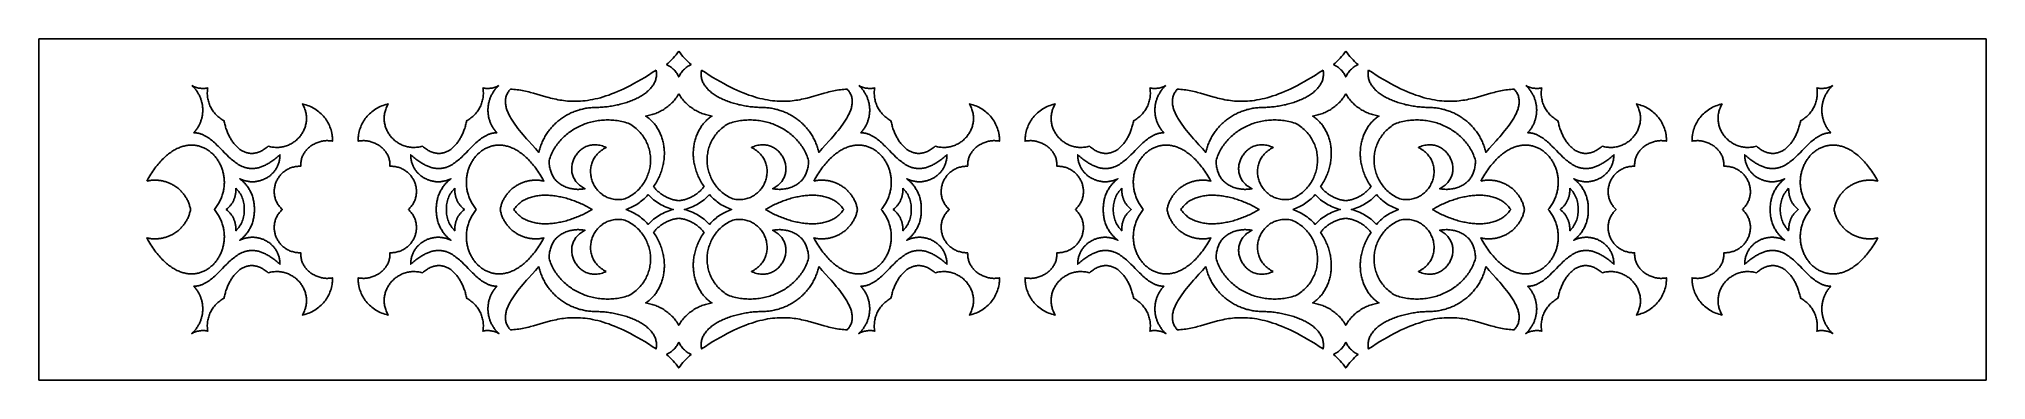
# Model space of a CAD drawing. Extents: x 759 to 1559, y -443 to -303.
import ezdxf

# ---------------------------------------------------------------- set-up
doc = ezdxf.new("R2010")
doc.units = 0
doc.layers.add('LAYER_2', color=174, linetype='CONTINUOUS')

msp = doc.modelspace()

# ---------------------------------------------------------------- linework, layer by layer
at = {"layer": 'LAYER_2'}
for points in [[(758.95, -442.83), (1558.95, -442.83), (1558.95, -302.83), (758.95, -302.83)], [(1021.85, -307.83), (1022.4, -308.58), (1022.97, -309.31), (1023.56, -310.03), (1024.18, -310.73), (1024.83, -311.41), (1025.49, -312.08), (1026.18, -312.73), (1026.89, -313.37), (1026.45, -313.58), (1026.03, -313.81), (1025.62, -314.06), (1025.23, -314.32), (1024.86, -314.6), (1024.5, -314.89), (1024.15, -315.19), (1023.82, -315.51), (1023.51, -315.84), (1023.22, -316.18), (1022.94, -316.53), (1022.69, -316.89), (1022.45, -317.27), (1022.23, -317.65), (1022.03, -318.04), (1021.85, -318.44), (1021.67, -318.04), (1021.47, -317.65), (1021.25, -317.27), (1021.02, -316.89), (1020.76, -316.53), (1020.48, -316.18), (1020.19, -315.84), (1019.88, -315.51), (1019.55, -315.19), (1019.21, -314.89), (1018.85, -314.6), (1018.47, -314.32), (1018.08, -314.06), (1017.67, -313.81), (1017.25, -313.58), (1016.82, -313.37), (1017.52, -312.73), (1018.21, -312.08), (1018.88, -311.41), (1019.52, -310.73), (1020.14, -310.03), (1020.73, -309.31), (1021.3, -308.58)], [(1295.88, -307.83), (1296.43, -308.58), (1297, -309.31), (1297.6, -310.03), (1298.22, -310.73), (1298.86, -311.41), (1299.52, -312.08), (1300.21, -312.73), (1300.92, -313.37), (1300.48, -313.58), (1300.06, -313.81), (1299.66, -314.06), (1299.26, -314.32), (1298.89, -314.6), (1298.53, -314.89), (1298.18, -315.19), (1297.86, -315.51), (1297.54, -315.84), (1297.25, -316.18), (1296.98, -316.53), (1296.72, -316.89), (1296.48, -317.27), (1296.26, -317.65), (1296.06, -318.04), (1295.88, -318.44), (1295.7, -318.04), (1295.5, -317.65), (1295.29, -317.27), (1295.05, -316.89), (1294.79, -316.53), (1294.52, -316.18), (1294.22, -315.84), (1293.91, -315.51), (1293.58, -315.19), (1293.24, -314.89), (1292.88, -314.6), (1292.5, -314.32), (1292.11, -314.06), (1291.7, -313.81), (1291.28, -313.58), (1290.85, -313.37), (1291.56, -312.73), (1292.24, -312.08), (1292.91, -311.41), (1293.55, -310.73), (1294.17, -310.03), (1294.77, -309.31), (1295.34, -308.58)], [(1012.52, -315.59), (1012.6, -316.05), (1012.65, -316.5), (1012.68, -316.94), (1012.68, -317.38), (1012.66, -317.81), (1012.62, -318.23), (1012.56, -318.65), (1012.47, -319.06), (1012.36, -319.47), (1012.24, -319.87), (1012.09, -320.26), (1011.92, -320.65), (1011.73, -321.03), (1011.53, -321.4), (1011.3, -321.77), (1011.06, -322.13), (1010.8, -322.48), (1010.52, -322.82), (1010.23, -323.16), (1009.92, -323.5), (1009.59, -323.82), (1009.25, -324.14), (1008.9, -324.45), (1008.53, -324.76), (1008.14, -325.06), (1007.75, -325.35), (1007.33, -325.63), (1006.91, -325.91), (1006.48, -326.18), (1006.03, -326.44), (1005.57, -326.7), (1005.11, -326.95), (1004.63, -327.19), (1004.14, -327.42), (1003.64, -327.65), (1003.14, -327.87), (1002.62, -328.08), (1002.1, -328.29), (1001.57, -328.49), (1001.03, -328.68), (1000.49, -328.86), (999.94, -329.04), (999.39, -329.2), (998.83, -329.36), (998.26, -329.52), (997.7, -329.66), (997.12, -329.8), (996.55, -329.93), (995.97, -330.05), (995.39, -330.17), (994.81, -330.28), (994.23, -330.37), (993.64, -330.47), (993.06, -330.55), (992.47, -330.63), (991.89, -330.69), (991.31, -330.75), (990.73, -330.81), (990.15, -330.85), (989.57, -330.89), (989, -330.92), (988.42, -330.94), (987.86, -330.95), (987.29, -330.95), (986.77, -330.97), (986.26, -331), (985.74, -331.04), (985.23, -331.09), (984.72, -331.15), (984.21, -331.22), (983.71, -331.3), (983.21, -331.39), (982.71, -331.49), (982.22, -331.6), (981.73, -331.72), (981.24, -331.85), (980.76, -331.99), (980.28, -332.14), (979.81, -332.29), (979.34, -332.46), (978.88, -332.64), (978.42, -332.82), (977.96, -333.02), (977.51, -333.22), (977.07, -333.43), (976.62, -333.65), (976.19, -333.88), (975.76, -334.12), (975.33, -334.37), (974.91, -334.62), (974.5, -334.88), (974.09, -335.15), (973.69, -335.43), (973.3, -335.72), (972.91, -336.01), (972.52, -336.31), (972.15, -336.62), (971.78, -336.94), (971.41, -337.26), (971.06, -337.59), (970.71, -337.93), (970.36, -338.27), (970.03, -338.63), (969.7, -338.98), (969.38, -339.35), (969.07, -339.72), (968.76, -340.1), (968.46, -340.49), (968.17, -340.88), (967.89, -341.27), (967.62, -341.68), (967.35, -342.09), (967.1, -342.5), (966.85, -342.92), (966.61, -343.35), (966.38, -343.78), (966.16, -344.22), (965.95, -344.66), (965.74, -345.11), (965.55, -345.57), (965.37, -346.03), (965.19, -346.49), (965.03, -346.96), (964.87, -347.43), (964.73, -347.91), (964.59, -348.39), (964.47, -348.88), (964.35, -349.37), (962.97, -347.85), (961.53, -346.27), (960.06, -344.64), (959.32, -343.81), (958.58, -342.98), (957.85, -342.13), (957.14, -341.29), (956.44, -340.43), (955.76, -339.58), (955.11, -338.72), (954.48, -337.86), (953.89, -337), (953.61, -336.57), (953.33, -336.14), (953.07, -335.71), (952.81, -335.28), (952.57, -334.85), (952.34, -334.43), (952.12, -334), (951.92, -333.58), (951.72, -333.16), (951.55, -332.74), (951.38, -332.32), (951.23, -331.9), (951.09, -331.48), (950.97, -331.07), (950.87, -330.66), (950.78, -330.25), (950.71, -329.85), (950.66, -329.44), (950.63, -329.04), (950.61, -328.64), (950.62, -328.25), (950.64, -327.86), (950.68, -327.47), (950.75, -327.09), (950.83, -326.71), (950.94, -326.33), (951.07, -325.96), (951.22, -325.59), (951.4, -325.23), (951.6, -324.87), (951.82, -324.51), (952.07, -324.16), (952.34, -323.82), (952.64, -323.48), (953.35, -323.49), (954.05, -323.52), (954.75, -323.57), (955.44, -323.65), (956.13, -323.73), (956.81, -323.84), (957.49, -323.96), (958.17, -324.09), (958.84, -324.24), (959.51, -324.39), (960.19, -324.56), (960.86, -324.74), (962.21, -325.11), (963.56, -325.51), (964.93, -325.91), (966.32, -326.32), (967.73, -326.72), (968.45, -326.91), (969.17, -327.1), (969.9, -327.28), (970.65, -327.45), (971.4, -327.61), (972.16, -327.76), (972.94, -327.9), (973.72, -328.02), (974.52, -328.13), (975.34, -328.23), (976.16, -328.31), (977.01, -328.37), (977.86, -328.41), (978.74, -328.43), (979.63, -328.43), (980.54, -328.4), (981.46, -328.35), (982.41, -328.28), (983.37, -328.17), (984.36, -328.04), (985.37, -327.88), (986.39, -327.69), (987.44, -327.47), (988.52, -327.22), (989.61, -326.93), (990.73, -326.6), (991.88, -326.24), (993.05, -325.84), (994.25, -325.41), (995.47, -324.93), (996.72, -324.41), (998.01, -323.84), (999.32, -323.24), (1000.65, -322.58), (1002.02, -321.89), (1003.43, -321.14), (1004.86, -320.34), (1006.32, -319.5), (1007.82, -318.6), (1009.35, -317.65), (1010.92, -316.65)], [(1031.18, -315.59), (1032.78, -316.65), (1034.35, -317.65), (1035.88, -318.6), (1037.38, -319.5), (1038.84, -320.34), (1040.28, -321.14), (1041.68, -321.89), (1043.05, -322.58), (1044.39, -323.24), (1045.7, -323.84), (1046.98, -324.41), (1048.23, -324.93), (1049.45, -325.41), (1050.65, -325.84), (1051.82, -326.24), (1052.97, -326.6), (1054.09, -326.93), (1055.19, -327.22), (1056.26, -327.47), (1057.31, -327.69), (1058.34, -327.88), (1059.34, -328.04), (1060.33, -328.17), (1061.29, -328.28), (1062.24, -328.35), (1063.16, -328.4), (1064.07, -328.43), (1064.96, -328.43), (1065.84, -328.41), (1066.7, -328.37), (1067.54, -328.31), (1068.37, -328.23), (1069.18, -328.13), (1069.98, -328.02), (1070.77, -327.9), (1071.54, -327.76), (1072.3, -327.61), (1073.06, -327.45), (1073.8, -327.28), (1074.53, -327.1), (1075.97, -326.72), (1077.39, -326.32), (1080.14, -325.51), (1081.5, -325.11), (1082.84, -324.74), (1083.52, -324.56), (1084.19, -324.39), (1084.86, -324.24), (1085.54, -324.09), (1086.21, -323.96), (1086.89, -323.84), (1087.57, -323.73), (1088.26, -323.65), (1088.95, -323.57), (1089.65, -323.52), (1090.35, -323.49), (1091.06, -323.48), (1091.36, -323.82), (1091.64, -324.16), (1091.88, -324.51), (1092.11, -324.87), (1092.3, -325.23), (1092.48, -325.59), (1092.63, -325.96), (1092.76, -326.33), (1092.87, -326.71), (1092.95, -327.09), (1093.02, -327.47), (1093.06, -327.86), (1093.09, -328.25), (1093.09, -328.64), (1093.07, -329.04), (1093.04, -329.44), (1092.99, -329.85), (1092.92, -330.25), (1092.83, -330.66), (1092.73, -331.07), (1092.61, -331.48), (1092.47, -331.9), (1092.32, -332.32), (1092.16, -332.74), (1091.98, -333.16), (1091.79, -333.58), (1091.58, -334), (1091.36, -334.43), (1091.13, -334.85), (1090.89, -335.28), (1090.64, -335.71), (1090.37, -336.14), (1090.1, -336.57), (1089.81, -337), (1089.22, -337.86), (1088.59, -338.72), (1087.94, -339.58), (1087.26, -340.43), (1086.56, -341.29), (1085.85, -342.13), (1085.12, -342.98), (1084.39, -343.81), (1083.65, -344.64), (1082.17, -346.27), (1080.73, -347.85), (1079.35, -349.37), (1079.24, -348.88), (1079.11, -348.39), (1078.98, -347.91), (1078.83, -347.43), (1078.68, -346.96), (1078.51, -346.49), (1078.34, -346.03), (1078.15, -345.57), (1077.96, -345.11), (1077.76, -344.66), (1077.54, -344.22), (1077.32, -343.78), (1077.09, -343.35), (1076.85, -342.92), (1076.61, -342.5), (1076.35, -342.09), (1076.08, -341.68), (1075.81, -341.27), (1075.53, -340.88), (1075.24, -340.49), (1074.94, -340.1), (1074.64, -339.72), (1074.32, -339.35), (1074, -338.98), (1073.67, -338.63), (1073.34, -338.27), (1073, -337.93), (1072.65, -337.59), (1072.29, -337.26), (1071.93, -336.94), (1071.56, -336.62), (1071.18, -336.31), (1070.8, -336.01), (1070.41, -335.72), (1070.01, -335.43), (1069.61, -335.15), (1069.2, -334.88), (1068.79, -334.62), (1068.37, -334.37), (1067.94, -334.12), (1067.51, -333.88), (1067.08, -333.65), (1066.64, -333.43), (1066.19, -333.22), (1065.74, -333.02), (1065.29, -332.82), (1064.83, -332.64), (1064.36, -332.46), (1063.89, -332.29), (1063.42, -332.14), (1062.94, -331.99), (1062.46, -331.85), (1061.97, -331.72), (1061.48, -331.6), (1060.99, -331.49), (1060.49, -331.39), (1059.99, -331.3), (1059.49, -331.22), (1058.98, -331.15), (1058.47, -331.09), (1057.96, -331.04), (1057.45, -331), (1056.93, -330.97), (1056.41, -330.95), (1055.85, -330.95), (1055.28, -330.94), (1054.71, -330.92), (1054.13, -330.89), (1053.56, -330.85), (1052.98, -330.81), (1052.39, -330.75), (1051.81, -330.69), (1051.23, -330.63), (1050.64, -330.55), (1050.06, -330.47), (1049.48, -330.37), (1048.89, -330.28), (1048.31, -330.17), (1047.73, -330.05), (1047.15, -329.93), (1046.58, -329.8), (1046.01, -329.66), (1045.44, -329.52), (1044.87, -329.36), (1044.31, -329.2), (1043.76, -329.04), (1043.21, -328.86), (1042.67, -328.68), (1042.13, -328.49), (1041.6, -328.29), (1041.08, -328.08), (1040.57, -327.87), (1040.06, -327.65), (1039.56, -327.42), (1039.08, -327.19), (1038.6, -326.95), (1038.13, -326.7), (1037.67, -326.44), (1037.23, -326.18), (1036.79, -325.91), (1036.37, -325.63), (1035.96, -325.35), (1035.56, -325.06), (1035.18, -324.76), (1034.81, -324.45), (1034.45, -324.14), (1034.11, -323.82), (1033.78, -323.5), (1033.47, -323.16), (1033.18, -322.82), (1032.9, -322.48), (1032.64, -322.13), (1032.4, -321.77), (1032.17, -321.4), (1031.97, -321.03), (1031.78, -320.65), (1031.61, -320.26), (1031.46, -319.87), (1031.34, -319.47), (1031.23, -319.06), (1031.15, -318.65), (1031.08, -318.23), (1031.04, -317.81), (1031.02, -317.38), (1031.03, -316.94), (1031.05, -316.5), (1031.11, -316.05)], [(1286.55, -315.59), (1286.63, -316.05), (1286.68, -316.5), (1286.71, -316.94), (1286.71, -317.38), (1286.69, -317.81), (1286.65, -318.23), (1286.59, -318.65), (1286.5, -319.06), (1286.4, -319.47), (1286.27, -319.87), (1286.12, -320.26), (1285.95, -320.65), (1285.77, -321.03), (1285.56, -321.4), (1285.34, -321.77), (1285.09, -322.13), (1284.83, -322.48), (1284.56, -322.82), (1284.26, -323.16), (1283.95, -323.5), (1283.63, -323.82), (1283.29, -324.14), (1282.93, -324.45), (1282.56, -324.76), (1282.18, -325.06), (1281.78, -325.35), (1281.37, -325.63), (1280.94, -325.91), (1280.51, -326.18), (1280.06, -326.44), (1279.61, -326.7), (1279.14, -326.95), (1278.66, -327.19), (1278.17, -327.42), (1277.67, -327.65), (1277.17, -327.87), (1276.65, -328.08), (1276.13, -328.29), (1275.6, -328.49), (1275.07, -328.68), (1274.52, -328.86), (1273.97, -329.04), (1273.42, -329.2), (1272.86, -329.36), (1272.3, -329.52), (1271.73, -329.66), (1271.16, -329.8), (1270.58, -329.93), (1270, -330.05), (1269.42, -330.17), (1268.84, -330.28), (1268.26, -330.37), (1267.68, -330.47), (1267.09, -330.55), (1266.51, -330.63), (1265.92, -330.69), (1265.34, -330.75), (1264.76, -330.81), (1264.18, -330.85), (1263.6, -330.89), (1263.03, -330.92), (1262.46, -330.94), (1261.89, -330.95), (1261.33, -330.95), (1260.81, -330.97), (1260.29, -331), (1259.77, -331.04), (1259.26, -331.09), (1258.75, -331.15), (1258.24, -331.22), (1257.74, -331.3), (1257.24, -331.39), (1256.74, -331.49), (1256.25, -331.6), (1255.76, -331.72), (1255.28, -331.85), (1254.79, -331.99), (1254.32, -332.14), (1253.84, -332.29), (1253.37, -332.46), (1252.91, -332.64), (1252.45, -332.82), (1251.99, -333.02), (1251.54, -333.22), (1251.1, -333.43), (1250.66, -333.65), (1250.22, -333.88), (1249.79, -334.12), (1249.37, -334.37), (1248.95, -334.62), (1248.53, -334.88), (1248.13, -335.15), (1247.72, -335.43), (1247.33, -335.72), (1246.94, -336.01), (1246.56, -336.31), (1246.18, -336.62), (1245.81, -336.94), (1245.44, -337.26), (1245.09, -337.59), (1244.74, -337.93), (1244.4, -338.27), (1244.06, -338.63), (1243.73, -338.98), (1243.41, -339.35), (1243.1, -339.72), (1242.79, -340.1), (1242.5, -340.49), (1242.21, -340.88), (1241.92, -341.27), (1241.65, -341.68), (1241.39, -342.09), (1241.13, -342.5), (1240.88, -342.92), (1240.64, -343.35), (1240.41, -343.78), (1240.19, -344.22), (1239.98, -344.66), (1239.78, -345.11), (1239.58, -345.57), (1239.4, -346.03), (1239.22, -346.49), (1239.06, -346.96), (1238.9, -347.43), (1238.76, -347.91), (1238.62, -348.39), (1238.5, -348.88), (1238.38, -349.37), (1237.01, -347.85), (1235.56, -346.27), (1234.09, -344.64), (1233.35, -343.81), (1232.61, -342.98), (1231.89, -342.13), (1231.17, -341.29), (1230.47, -340.43), (1229.8, -339.58), (1229.14, -338.72), (1228.51, -337.86), (1227.92, -337), (1227.64, -336.57), (1227.36, -336.14), (1227.1, -335.71), (1226.85, -335.28), (1226.6, -334.85), (1226.37, -334.43), (1226.16, -334), (1225.95, -333.58), (1225.76, -333.16), (1225.58, -332.74), (1225.41, -332.32), (1225.26, -331.9), (1225.13, -331.48), (1225.01, -331.07), (1224.9, -330.66), (1224.82, -330.25), (1224.75, -329.85), (1224.69, -329.44), (1224.66, -329.04), (1224.65, -328.64), (1224.65, -328.25), (1224.67, -327.86), (1224.72, -327.47), (1224.78, -327.09), (1224.87, -326.71), (1224.97, -326.33), (1225.1, -325.96), (1225.25, -325.59), (1225.43, -325.23), (1225.63, -324.87), (1225.85, -324.51), (1226.1, -324.16), (1226.37, -323.82), (1226.67, -323.48), (1227.38, -323.49), (1228.08, -323.52), (1228.78, -323.57), (1229.47, -323.65), (1230.16, -323.73), (1230.84, -323.84), (1231.52, -323.96), (1232.2, -324.09), (1232.87, -324.24), (1233.55, -324.39), (1234.22, -324.56), (1234.89, -324.74), (1236.24, -325.11), (1237.59, -325.51), (1238.96, -325.91), (1240.35, -326.32), (1241.76, -326.72), (1242.48, -326.91), (1243.2, -327.1), (1243.94, -327.28), (1244.68, -327.45), (1245.43, -327.61), (1246.19, -327.76), (1246.97, -327.9), (1247.76, -328.02), (1248.56, -328.13), (1249.37, -328.23), (1250.2, -328.31), (1251.04, -328.37), (1251.9, -328.41), (1252.77, -328.43), (1253.66, -328.43), (1254.57, -328.4), (1255.5, -328.35), (1256.44, -328.28), (1257.41, -328.17), (1258.39, -328.04), (1259.4, -327.88), (1260.43, -327.69), (1261.48, -327.47), (1262.55, -327.22), (1263.64, -326.93), (1264.77, -326.6), (1265.91, -326.24), (1267.08, -325.84), (1268.28, -325.41), (1269.5, -324.93), (1270.76, -324.41), (1272.04, -323.84), (1273.35, -323.24), (1274.69, -322.58), (1276.06, -321.89), (1277.46, -321.14), (1278.89, -320.34), (1280.35, -319.5), (1281.85, -318.6), (1283.38, -317.65), (1284.95, -316.65)], [(1305.22, -315.59), (1306.82, -316.65), (1308.38, -317.65), (1309.91, -318.6), (1311.41, -319.5), (1312.88, -320.34), (1314.31, -321.14), (1315.71, -321.89), (1317.08, -322.58), (1318.42, -323.24), (1319.73, -323.84), (1321.01, -324.41), (1322.26, -324.93), (1323.49, -325.41), (1324.68, -325.84), (1325.86, -326.24), (1327, -326.6), (1328.12, -326.93), (1329.22, -327.22), (1330.29, -327.47), (1331.34, -327.69), (1332.37, -327.88), (1333.38, -328.04), (1334.36, -328.17), (1335.33, -328.28), (1336.27, -328.35), (1337.2, -328.4), (1338.11, -328.43), (1339, -328.43), (1339.87, -328.41), (1340.73, -328.37), (1341.57, -328.31), (1342.4, -328.23), (1343.21, -328.13), (1344.01, -328.02), (1344.8, -327.9), (1345.57, -327.76), (1346.34, -327.61), (1347.09, -327.45), (1347.83, -327.28), (1348.57, -327.1), (1350.01, -326.72), (1351.42, -326.32), (1354.17, -325.51), (1355.53, -325.11), (1356.88, -324.74), (1357.55, -324.56), (1358.22, -324.39), (1358.89, -324.24), (1359.57, -324.09), (1360.24, -323.96), (1360.92, -323.84), (1361.61, -323.73), (1362.29, -323.65), (1362.99, -323.57), (1363.68, -323.52), (1364.39, -323.49), (1365.1, -323.48), (1365.39, -323.82), (1365.67, -324.16), (1365.92, -324.51), (1366.14, -324.87), (1366.34, -325.23), (1366.51, -325.59), (1366.66, -325.96), (1366.79, -326.33), (1366.9, -326.71), (1366.99, -327.09), (1367.05, -327.47), (1367.09, -327.86), (1367.12, -328.25), (1367.12, -328.64), (1367.11, -329.04), (1367.07, -329.44), (1367.02, -329.85), (1366.95, -330.25), (1366.86, -330.66), (1366.76, -331.07), (1366.64, -331.48), (1366.51, -331.9), (1366.35, -332.32), (1366.19, -332.74), (1366.01, -333.16), (1365.82, -333.58), (1365.61, -334), (1365.39, -334.43), (1365.16, -334.85), (1364.92, -335.28), (1364.67, -335.71), (1364.4, -336.14), (1364.13, -336.57), (1363.85, -337), (1363.25, -337.86), (1362.63, -338.72), (1361.97, -339.58), (1361.29, -340.43), (1360.59, -341.29), (1359.88, -342.13), (1359.15, -342.98), (1358.42, -343.81), (1357.68, -344.64), (1356.2, -346.27), (1354.76, -347.85), (1353.38, -349.37), (1353.27, -348.88), (1353.14, -348.39), (1353.01, -347.91), (1352.86, -347.43), (1352.71, -346.96), (1352.54, -346.49), (1352.37, -346.03), (1352.19, -345.57), (1351.99, -345.11), (1351.79, -344.66), (1351.58, -344.22), (1351.35, -343.78), (1351.12, -343.35), (1350.89, -342.92), (1350.64, -342.5), (1350.38, -342.09), (1350.12, -341.68), (1349.84, -341.27), (1349.56, -340.88), (1349.27, -340.49), (1348.97, -340.1), (1348.67, -339.72), (1348.36, -339.35), (1348.03, -338.98), (1347.71, -338.63), (1347.37, -338.27), (1347.03, -337.93), (1346.68, -337.59), (1346.32, -337.26), (1345.96, -336.94), (1345.59, -336.62), (1345.21, -336.31), (1344.83, -336.01), (1344.44, -335.72), (1344.04, -335.43), (1343.64, -335.15), (1343.23, -334.88), (1342.82, -334.62), (1342.4, -334.37), (1341.98, -334.12), (1341.55, -333.88), (1341.11, -333.65), (1340.67, -333.43), (1340.22, -333.22), (1339.77, -333.02), (1339.32, -332.82), (1338.86, -332.64), (1338.39, -332.46), (1337.92, -332.29), (1337.45, -332.14), (1336.97, -331.99), (1336.49, -331.85), (1336.01, -331.72), (1335.52, -331.6), (1335.02, -331.49), (1334.53, -331.39), (1334.03, -331.3), (1333.52, -331.22), (1333.02, -331.15), (1332.51, -331.09), (1331.99, -331.04), (1331.48, -331), (1330.96, -330.97), (1330.44, -330.95), (1329.88, -330.95), (1329.31, -330.94), (1328.74, -330.92), (1328.17, -330.89), (1327.59, -330.85), (1327.01, -330.81), (1326.43, -330.75), (1325.84, -330.69), (1325.26, -330.63), (1324.68, -330.55), (1324.09, -330.47), (1323.51, -330.37), (1322.92, -330.28), (1322.34, -330.17), (1321.76, -330.05), (1321.19, -329.93), (1320.61, -329.8), (1320.04, -329.66), (1319.47, -329.52), (1318.91, -329.36), (1318.35, -329.2), (1317.79, -329.04), (1317.24, -328.86), (1316.7, -328.68), (1316.16, -328.49), (1315.64, -328.29), (1315.11, -328.08), (1314.6, -327.87), (1314.09, -327.65), (1313.6, -327.42), (1313.11, -327.19), (1312.63, -326.95), (1312.16, -326.7), (1311.7, -326.44), (1311.26, -326.18), (1310.82, -325.91), (1310.4, -325.63), (1309.99, -325.35), (1309.59, -325.06), (1309.21, -324.76), (1308.84, -324.45), (1308.48, -324.14), (1308.14, -323.82), (1307.81, -323.5), (1307.5, -323.16), (1307.21, -322.82), (1306.93, -322.48), (1306.67, -322.13), (1306.43, -321.77), (1306.21, -321.4), (1306, -321.03), (1305.81, -320.65), (1305.65, -320.26), (1305.5, -319.87), (1305.37, -319.47), (1305.26, -319.06), (1305.18, -318.65), (1305.11, -318.23), (1305.07, -317.81), (1305.05, -317.38), (1305.06, -316.94), (1305.09, -316.5), (1305.14, -316.05)], [(821.74, -321.9), (822.12, -322.11), (822.5, -322.3), (822.89, -322.47), (823.29, -322.62), (823.69, -322.75), (824.1, -322.87), (824.51, -322.96), (824.93, -323.03), (825.35, -323.08), (825.78, -323.12), (826.2, -323.13), (826.63, -323.12), (827.05, -323.1), (827.48, -323.05), (827.9, -322.98), (828.32, -322.89), (828.24, -323.4), (828.18, -323.9), (828.14, -324.41), (828.12, -324.91), (828.13, -325.42), (828.15, -325.92), (828.19, -326.41), (828.25, -326.91), (828.33, -327.4), (828.43, -327.88), (828.55, -328.36), (828.69, -328.83), (828.85, -329.3), (829.02, -329.76), (829.21, -330.22), (829.42, -330.67), (829.65, -331.1), (829.9, -331.53), (830.16, -331.95), (830.44, -332.37), (830.73, -332.77), (831.04, -333.16), (831.37, -333.54), (831.71, -333.91), (832.07, -334.26), (832.44, -334.6), (832.83, -334.93), (833.24, -335.25), (833.65, -335.55), (834.09, -335.84), (834.53, -336.11), (834.99, -336.37), (835.08, -336.83), (835.18, -337.29), (835.29, -337.75), (835.41, -338.2), (835.53, -338.65), (835.66, -339.09), (835.8, -339.53), (835.95, -339.97), (836.11, -340.39), (836.27, -340.82), (836.44, -341.24), (836.61, -341.65), (836.8, -342.06), (836.99, -342.46), (837.19, -342.85), (837.39, -343.23), (837.6, -343.61), (837.82, -343.98), (838.05, -344.34), (838.28, -344.69), (838.52, -345.04), (838.76, -345.37), (839.01, -345.7), (839.26, -346.01), (839.53, -346.32), (839.79, -346.61), (840.07, -346.89), (840.34, -347.17), (840.63, -347.43), (840.92, -347.68), (841.21, -347.91), (841.51, -348.14), (841.81, -348.35), (842.12, -348.55), (842.44, -348.73), (842.76, -348.9), (843.08, -349.06), (843.41, -349.2), (843.74, -349.33), (844.08, -349.45), (844.42, -349.54), (844.76, -349.63), (845.11, -349.69), (845.46, -349.74), (845.82, -349.78), (846.18, -349.79), (846.54, -349.79), (846.91, -349.78), (847.28, -349.74), (847.65, -349.69), (848.03, -349.61), (848.41, -349.52), (848.79, -349.41), (849.18, -349.28), (849.56, -349.13), (849.95, -348.96), (850.35, -348.77), (850.74, -348.56), (851.14, -348.33), (851.54, -348.08), (851.94, -347.8), (852.34, -347.51), (852.75, -347.19), (853.16, -346.85), (853.65, -346.98), (854.14, -347.09), (854.63, -347.18), (855.12, -347.25), (855.61, -347.3), (856.08, -347.33), (856.56, -347.34), (857.03, -347.34), (857.5, -347.32), (857.96, -347.28), (858.41, -347.22), (858.86, -347.15), (859.31, -347.06), (859.75, -346.95), (860.18, -346.83), (860.6, -346.7), (861.02, -346.55), (861.43, -346.38), (861.83, -346.21), (862.23, -346.01), (862.61, -345.81), (862.99, -345.59), (863.36, -345.36), (863.72, -345.12), (864.07, -344.86), (864.41, -344.6), (864.74, -344.32), (865.06, -344.03), (865.37, -343.73), (865.67, -343.42), (865.95, -343.1), (866.23, -342.78), (866.49, -342.44), (866.74, -342.09), (866.98, -341.74), (867.21, -341.38), (867.42, -341.01), (867.62, -340.63), (867.81, -340.25), (867.98, -339.86), (868.14, -339.46), (868.29, -339.06), (868.42, -338.66), (868.53, -338.24), (868.63, -337.83), (868.72, -337.41), (868.78, -336.98), (868.84, -336.56), (868.87, -336.12), (868.89, -335.69), (868.89, -335.25), (868.88, -334.81), (868.84, -334.37), (868.79, -333.93), (868.72, -333.49), (868.63, -333.05), (868.53, -332.6), (868.4, -332.16), (868.25, -331.72), (868.09, -331.27), (867.9, -330.83), (867.7, -330.39), (867.47, -329.95), (867.22, -329.52), (867.57, -329.59), (867.91, -329.68), (868.58, -329.87), (869.24, -330.08), (869.88, -330.32), (870.51, -330.59), (871.12, -330.88), (871.71, -331.2), (872.29, -331.54), (872.85, -331.9), (873.39, -332.28), (873.92, -332.69), (874.42, -333.11), (874.9, -333.56), (875.37, -334.02), (875.81, -334.51), (876.23, -335.01), (876.63, -335.52), (877.01, -336.05), (877.36, -336.6), (877.69, -337.16), (877.99, -337.74), (878.27, -338.33), (878.52, -338.93), (878.75, -339.55), (878.95, -340.17), (879.12, -340.81), (879.27, -341.45), (879.33, -341.78), (879.38, -342.1), (879.43, -342.43), (879.47, -342.76), (879.5, -343.1), (879.53, -343.43), (879.54, -343.77), (879.55, -344.11), (879.56, -344.45), (879.55, -344.79), (879.15, -344.71), (878.75, -344.65), (878.34, -344.61), (877.94, -344.58), (877.53, -344.57), (877.12, -344.57), (876.71, -344.59), (876.31, -344.62), (875.9, -344.67), (875.5, -344.74), (875.09, -344.82), (874.7, -344.92), (874.3, -345.04), (873.91, -345.17), (873.52, -345.32), (873.13, -345.48), (872.76, -345.62), (872.39, -345.78), (872.03, -345.95), (871.67, -346.13), (871.33, -346.32), (870.99, -346.53), (870.67, -346.75), (870.35, -346.98), (870.05, -347.22), (869.75, -347.47), (869.47, -347.73), (869.2, -348.01), (868.93, -348.29), (868.68, -348.58), (868.44, -348.89), (868.22, -349.2), (868, -349.52), (867.8, -349.84), (867.62, -350.18), (867.44, -350.52), (867.28, -350.87), (867.13, -351.23), (867, -351.59), (866.88, -351.96), (866.78, -352.33), (866.69, -352.71), (866.62, -353.1), (866.56, -353.49), (866.52, -353.88), (866.5, -354.28), (866.49, -354.68), (866.5, -355.08), (866.05, -355.08), (865.6, -355.1), (865.17, -355.13), (864.74, -355.18), (864.32, -355.24), (863.91, -355.32), (863.5, -355.42), (863.1, -355.52), (862.71, -355.65), (862.33, -355.78), (861.96, -355.93), (861.6, -356.09), (861.25, -356.27), (860.9, -356.45), (860.57, -356.65), (860.24, -356.86), (859.92, -357.08), (859.62, -357.31), (859.32, -357.55), (859.04, -357.81), (858.76, -358.07), (858.49, -358.34), (858.24, -358.61), (857.99, -358.9), (857.76, -359.2), (857.54, -359.5), (857.33, -359.81), (857.13, -360.12), (856.94, -360.44), (856.76, -360.77), (856.6, -361.11), (856.45, -361.45), (856.31, -361.79), (856.18, -362.14), (856.06, -362.49), (855.96, -362.85), (855.87, -363.21), (855.8, -363.57), (855.73, -363.94), (855.68, -364.31), (855.65, -364.68), (855.62, -365.05), (855.61, -365.42), (855.62, -365.79), (855.64, -366.17), (855.67, -366.54), (855.72, -366.91), (855.78, -367.28), (855.86, -367.66), (855.95, -368.02), (856.06, -368.39), (856.18, -368.76), (856.32, -369.12), (856.47, -369.48), (856.64, -369.84), (856.83, -370.19), (857.03, -370.54), (857.25, -370.88), (857.48, -371.22), (857.73, -371.55), (858, -371.88), (858.28, -372.2), (858.59, -372.52), (858.91, -372.83), (858.91, -372.83), (858.91, -372.83), (858.91, -372.83), (858.91, -372.83), (858.91, -372.84), (858.91, -372.84), (858.91, -372.84), (858.91, -372.84), (858.59, -373.15), (858.28, -373.46), (858, -373.79), (857.73, -374.11), (857.48, -374.45), (857.25, -374.79), (857.03, -375.13), (856.83, -375.48), (856.64, -375.83), (856.47, -376.19), (856.32, -376.55), (856.18, -376.91), (856.06, -377.28), (855.95, -377.64), (855.86, -378.01), (855.78, -378.38), (855.72, -378.76), (855.67, -379.13), (855.64, -379.5), (855.62, -379.88), (855.61, -380.25), (855.62, -380.62), (855.65, -380.99), (855.68, -381.36), (855.73, -381.73), (855.8, -382.1), (855.87, -382.46), (855.96, -382.82), (856.06, -383.18), (856.18, -383.53), (856.31, -383.88), (856.45, -384.22), (856.6, -384.56), (856.76, -384.9), (856.94, -385.22), (857.13, -385.55), (857.33, -385.86), (857.54, -386.17), (857.76, -386.47), (857.99, -386.77), (858.24, -387.05), (858.49, -387.33), (858.76, -387.6), (859.04, -387.86), (859.32, -388.11), (859.62, -388.35), (859.92, -388.59), (860.24, -388.81), (860.57, -389.02), (860.9, -389.21), (861.25, -389.4), (861.6, -389.57), (861.96, -389.74), (862.33, -389.89), (862.71, -390.02), (863.1, -390.14), (863.5, -390.25), (863.91, -390.35), (864.32, -390.43), (864.74, -390.49), (865.17, -390.54), (865.6, -390.57), (866.05, -390.59), (866.5, -390.59), (866.49, -390.99), (866.5, -391.39), (866.52, -391.79), (866.56, -392.18), (866.62, -392.57), (866.69, -392.96), (866.78, -393.34), (866.88, -393.71), (867, -394.08), (867.13, -394.44), (867.28, -394.8), (867.44, -395.15), (867.62, -395.49), (867.8, -395.82), (868, -396.15), (868.22, -396.47), (868.44, -396.78), (868.68, -397.08), (868.93, -397.38), (869.2, -397.66), (869.47, -397.93), (869.75, -398.2), (870.05, -398.45), (870.35, -398.69), (870.67, -398.92), (870.99, -399.14), (871.33, -399.35), (871.67, -399.54), (872.03, -399.72), (872.39, -399.89), (872.76, -400.04), (873.13, -400.18), (873.52, -400.35), (873.91, -400.5), (874.3, -400.63), (874.7, -400.74), (875.09, -400.84), (875.5, -400.93), (875.9, -400.99), (876.31, -401.04), (876.71, -401.08), (877.12, -401.1), (877.53, -401.1), (877.94, -401.09), (878.34, -401.06), (878.75, -401.02), (879.15, -400.96), (879.55, -400.88), (879.56, -401.22), (879.55, -401.56), (879.54, -401.9), (879.53, -402.24), (879.5, -402.57), (879.47, -402.9), (879.43, -403.24), (879.38, -403.56), (879.27, -404.22), (879.12, -404.86), (878.95, -405.5), (878.75, -406.12), (878.52, -406.74), (878.27, -407.34), (877.99, -407.93), (877.69, -408.5), (877.36, -409.07), (877.01, -409.61), (876.63, -410.15), (876.23, -410.66), (875.81, -411.16), (875.37, -411.64), (874.9, -412.11), (874.42, -412.55), (873.92, -412.98), (873.39, -413.38), (872.85, -413.77), (872.29, -414.13), (871.71, -414.47), (871.12, -414.79), (870.51, -415.08), (869.88, -415.34), (869.24, -415.59), (868.58, -415.8), (868.25, -415.9), (867.91, -415.99), (867.57, -416.07), (867.22, -416.15), (867.47, -415.71), (867.7, -415.28), (867.9, -414.84), (868.09, -414.4), (868.25, -413.95), (868.4, -413.51), (868.53, -413.07), (868.63, -412.62), (868.72, -412.18), (868.79, -411.74), (868.84, -411.29), (868.88, -410.85), (868.89, -410.41), (868.89, -409.98), (868.87, -409.54), (868.84, -409.11), (868.78, -408.68), (868.72, -408.26), (868.63, -407.84), (868.53, -407.42), (868.42, -407.01), (868.29, -406.6), (868.14, -406.2), (867.98, -405.81), (867.81, -405.42), (867.62, -405.04), (867.42, -404.66), (867.21, -404.29), (866.98, -403.93), (866.74, -403.57), (866.49, -403.23), (866.23, -402.89), (865.95, -402.56), (865.67, -402.25), (865.37, -401.94), (865.06, -401.64), (864.74, -401.35), (864.41, -401.07), (864.07, -400.81), (863.72, -400.55), (863.36, -400.31), (862.99, -400.08), (862.61, -399.86), (862.23, -399.65), (861.83, -399.46), (861.43, -399.28), (861.02, -399.12), (860.6, -398.97), (860.18, -398.83), (859.75, -398.71), (859.31, -398.61), (858.86, -398.52), (858.41, -398.45), (857.96, -398.39), (857.5, -398.35), (857.03, -398.33), (856.56, -398.33), (856.08, -398.34), (855.61, -398.37), (855.12, -398.42), (854.63, -398.49), (854.14, -398.58), (853.65, -398.69), (853.16, -398.82), (852.75, -398.48), (852.34, -398.16), (851.94, -397.86), (851.54, -397.59), (851.14, -397.34), (850.74, -397.1), (850.35, -396.89), (849.95, -396.7), (849.56, -396.53), (849.18, -396.39), (848.79, -396.26), (848.41, -396.15), (848.03, -396.05), (847.65, -395.98), (847.28, -395.93), (846.91, -395.89), (846.54, -395.87), (846.18, -395.87), (845.82, -395.89), (845.46, -395.92), (845.11, -395.98), (844.76, -396.04), (844.42, -396.12), (844.08, -396.22), (843.74, -396.34), (843.41, -396.46), (843.08, -396.61), (842.76, -396.76), (842.44, -396.94), (842.12, -397.12), (841.81, -397.32), (841.51, -397.53), (841.21, -397.76), (840.92, -397.99), (840.63, -398.24), (840.34, -398.5), (840.07, -398.77), (839.79, -399.06), (839.53, -399.35), (839.26, -399.66), (839.01, -399.97), (838.76, -400.3), (838.52, -400.63), (838.28, -400.97), (838.05, -401.33), (837.82, -401.69), (837.6, -402.06), (837.39, -402.43), (837.19, -402.82), (836.99, -403.21), (836.8, -403.61), (836.61, -404.02), (836.44, -404.43), (836.27, -404.85), (836.11, -405.27), (835.95, -405.7), (835.8, -406.14), (835.66, -406.58), (835.53, -407.02), (835.41, -407.47), (835.29, -407.92), (835.18, -408.38), (835.08, -408.84), (834.99, -409.3), (834.53, -409.56), (834.09, -409.83), (833.65, -410.12), (833.24, -410.42), (832.83, -410.73), (832.44, -411.06), (832.07, -411.41), (831.71, -411.76), (831.37, -412.13), (831.04, -412.51), (830.73, -412.9), (830.44, -413.3), (830.16, -413.71), (829.9, -414.13), (829.65, -414.56), (829.42, -415), (829.21, -415.45), (829.02, -415.9), (828.85, -416.37), (828.69, -416.83), (828.55, -417.31), (828.43, -417.79), (828.33, -418.27), (828.25, -418.76), (828.19, -419.25), (828.15, -419.75), (828.13, -420.25), (828.12, -420.75), (828.14, -421.26), (828.18, -421.76), (828.24, -422.27), (828.32, -422.78), (827.9, -422.69), (827.48, -422.62), (827.05, -422.57), (826.63, -422.54), (826.2, -422.54), (825.78, -422.55), (825.35, -422.58), (824.93, -422.64), (824.51, -422.71), (824.1, -422.8), (823.69, -422.91), (823.29, -423.05), (822.89, -423.2), (822.5, -423.37), (822.12, -423.56), (821.74, -423.76), (822.01, -423.51), (822.26, -423.26), (822.51, -423), (822.75, -422.73), (822.99, -422.46), (823.21, -422.19), (823.43, -421.91), (823.64, -421.63), (823.84, -421.34), (824.03, -421.06), (824.21, -420.76), (824.39, -420.47), (824.56, -420.17), (824.72, -419.87), (824.87, -419.57), (825.02, -419.26), (825.15, -418.95), (825.28, -418.64), (825.4, -418.33), (825.51, -418.01), (825.62, -417.69), (825.71, -417.38), (825.8, -417.05), (825.88, -416.73), (825.96, -416.41), (826.02, -416.08), (826.08, -415.76), (826.12, -415.43), (826.17, -415.1), (826.2, -414.78), (826.22, -414.45), (826.24, -414.12), (826.25, -413.79), (826.25, -413.46), (826.24, -413.13), (826.22, -412.81), (826.2, -412.48), (826.17, -412.15), (826.13, -411.82), (826.08, -411.5), (826.03, -411.17), (825.97, -410.85), (825.89, -410.53), (825.82, -410.21), (825.73, -409.89), (825.63, -409.57), (825.53, -409.26), (825.42, -408.95), (825.3, -408.63), (825.17, -408.33), (825.04, -408.02), (824.9, -407.72), (824.75, -407.42), (824.59, -407.12), (824.42, -406.83), (824.25, -406.53), (824.07, -406.25), (823.88, -405.96), (823.68, -405.68), (823.47, -405.41), (823.26, -405.13), (823.04, -404.87), (822.81, -404.6), (822.57, -404.34), (822.86, -404.34), (823.15, -404.32), (823.43, -404.3), (823.71, -404.27), (823.99, -404.23), (824.26, -404.18), (824.54, -404.12), (824.81, -404.06), (825.08, -403.98), (825.34, -403.9), (825.61, -403.81), (825.87, -403.72), (826.38, -403.51), (826.89, -403.27), (827.39, -403), (827.88, -402.71), (828.37, -402.4), (828.85, -402.07), (829.32, -401.72), (829.79, -401.35), (830.26, -400.97), (830.72, -400.57), (831.18, -400.16), (831.63, -399.74), (832.53, -398.87), (833.43, -397.97), (834.32, -397.06), (835.22, -396.15), (836.12, -395.25), (836.57, -394.81), (837.03, -394.38), (837.49, -393.95), (837.95, -393.54), (838.42, -393.14), (838.9, -392.75), (839.37, -392.38), (839.86, -392.02), (840.35, -391.68), (840.85, -391.37), (841.36, -391.07), (841.87, -390.8), (842.39, -390.55), (842.93, -390.33), (843.2, -390.23), (843.47, -390.14), (843.74, -390.05), (844.02, -389.98), (844.3, -389.91), (844.58, -389.84), (844.87, -389.79), (845.16, -389.74), (845.45, -389.71), (845.74, -389.68), (846.04, -389.66), (846.34, -389.65), (846.64, -389.65), (846.95, -389.66), (847.26, -389.67), (847.57, -389.7), (847.89, -389.74), (848.21, -389.79), (848.53, -389.85), (848.86, -389.92), (849.19, -390), (849.52, -390.09), (849.86, -390.19), (850.2, -390.31), (850.55, -390.43), (850.9, -390.57), (851.25, -390.72), (851.61, -390.89), (851.97, -391.06), (852.34, -391.25), (852.71, -391.45), (853.09, -391.66), (853.47, -391.89), (853.85, -392.13), (854.24, -392.38), (854.63, -392.65), (855.03, -392.93), (855.43, -393.23), (855.84, -393.54), (856.25, -393.86), (856.67, -394.2), (857.09, -394.56), (857.52, -394.93), (857.95, -395.31), (857.95, -394.93), (857.94, -394.54), (857.91, -394.17), (857.87, -393.8), (857.82, -393.43), (857.76, -393.07), (857.68, -392.71), (857.59, -392.36), (857.49, -392.01), (857.38, -391.67), (857.26, -391.33), (857.13, -391), (856.99, -390.68), (856.83, -390.36), (856.67, -390.05), (856.5, -389.75), (856.31, -389.45), (856.12, -389.16), (855.92, -388.87), (855.71, -388.59), (855.49, -388.32), (855.27, -388.06), (855.03, -387.8), (854.79, -387.55), (854.54, -387.31), (854.28, -387.08), (854.02, -386.85), (853.75, -386.64), (853.47, -386.43), (853.18, -386.23), (852.89, -386.04), (852.6, -385.85), (852.29, -385.68), (851.99, -385.52), (851.67, -385.36), (851.36, -385.21), (851.03, -385.08), (850.71, -384.95), (850.38, -384.83), (850.04, -384.72), (849.7, -384.63), (849.36, -384.54), (849.01, -384.46), (848.67, -384.4), (848.32, -384.34), (847.96, -384.29), (847.61, -384.26), (847.25, -384.24), (846.89, -384.22), (846.53, -384.22), (846.17, -384.23), (845.8, -384.26), (845.44, -384.29), (845.08, -384.34), (844.71, -384.4), (844.35, -384.47), (843.98, -384.55), (843.62, -384.64), (843.26, -384.75), (842.89, -384.87), (842.53, -385.01), (842.17, -385.15), (841.82, -385.31), (841.46, -385.49), (841.82, -385.2), (842.18, -384.91), (842.52, -384.6), (842.85, -384.29), (843.18, -383.97), (843.49, -383.63), (843.79, -383.3), (844.08, -382.95), (844.36, -382.6), (844.62, -382.23), (844.88, -381.86), (845.12, -381.49), (845.36, -381.11), (845.58, -380.72), (845.79, -380.32), (845.99, -379.92), (846.17, -379.51), (846.35, -379.1), (846.51, -378.68), (846.66, -378.25), (846.79, -377.82), (846.92, -377.39), (847.03, -376.95), (847.13, -376.51), (847.21, -376.06), (847.29, -375.61), (847.35, -375.16), (847.4, -374.7), (847.43, -374.24), (847.45, -373.77), (847.46, -373.3), (847.45, -372.83), (847.46, -372.36), (847.45, -371.9), (847.43, -371.43), (847.4, -370.97), (847.35, -370.51), (847.29, -370.06), (847.21, -369.61), (847.13, -369.16), (847.03, -368.72), (846.92, -368.28), (846.79, -367.84), (846.66, -367.41), (846.51, -366.99), (846.35, -366.57), (846.17, -366.16), (845.99, -365.75), (845.79, -365.35), (845.58, -364.95), (845.36, -364.56), (845.12, -364.18), (844.88, -363.8), (844.62, -363.43), (844.36, -363.07), (844.08, -362.72), (843.79, -362.37), (843.49, -362.03), (843.18, -361.7), (842.85, -361.38), (842.52, -361.07), (842.18, -360.76), (841.82, -360.47), (841.46, -360.18), (841.82, -360.35), (842.17, -360.51), (842.53, -360.66), (842.89, -360.79), (843.26, -360.92), (843.62, -361.02), (843.98, -361.12), (844.35, -361.2), (844.71, -361.27), (845.08, -361.33), (845.44, -361.38), (845.8, -361.41), (846.17, -361.43), (846.53, -361.44), (846.89, -361.44), (847.25, -361.43), (847.61, -361.41), (847.96, -361.37), (848.32, -361.33), (848.67, -361.27), (849.01, -361.21), (849.36, -361.13), (849.7, -361.04), (850.04, -360.94), (850.38, -360.84), (850.71, -360.72), (851.03, -360.59), (851.36, -360.45), (851.67, -360.31), (851.99, -360.15), (852.29, -359.99), (852.6, -359.81), (852.89, -359.63), (853.18, -359.44), (853.47, -359.24), (853.75, -359.03), (854.02, -358.81), (854.28, -358.59), (854.54, -358.36), (854.79, -358.11), (855.03, -357.87), (855.27, -357.61), (855.49, -357.35), (855.71, -357.08), (855.92, -356.8), (856.12, -356.51), (856.31, -356.22), (856.5, -355.92), (856.67, -355.62), (856.83, -355.31), (856.99, -354.99), (857.13, -354.66), (857.26, -354.33), (857.38, -354), (857.49, -353.66), (857.59, -353.31), (857.68, -352.96), (857.76, -352.6), (857.82, -352.24), (857.87, -351.87), (857.91, -351.5), (857.94, -351.12), (857.95, -350.74), (857.95, -350.36), (857.52, -350.74), (857.09, -351.11), (856.67, -351.47), (856.25, -351.81), (855.84, -352.13), (855.43, -352.44), (855.03, -352.74), (854.63, -353.02), (854.24, -353.29), (853.85, -353.54), (853.47, -353.78), (853.09, -354.01), (852.71, -354.22), (852.34, -354.42), (851.97, -354.61), (851.61, -354.78), (851.25, -354.95), (850.9, -355.1), (850.55, -355.23), (850.2, -355.36), (849.86, -355.47), (849.52, -355.58), (849.19, -355.67), (848.86, -355.75), (848.53, -355.82), (848.21, -355.88), (847.89, -355.93), (847.57, -355.97), (847.26, -355.99), (846.95, -356.01), (846.64, -356.02), (846.34, -356.02), (846.04, -356.01), (845.74, -355.99), (845.45, -355.96), (845.16, -355.92), (844.87, -355.88), (844.58, -355.82), (844.3, -355.76), (844.02, -355.69), (843.74, -355.61), (843.47, -355.53), (843.2, -355.44), (842.93, -355.34), (842.39, -355.12), (841.87, -354.87), (841.36, -354.6), (840.85, -354.3), (840.35, -353.98), (839.86, -353.65), (839.37, -353.29), (838.9, -352.92), (838.42, -352.53), (837.95, -352.13), (837.49, -351.72), (837.03, -351.29), (836.12, -350.42), (835.22, -349.52), (834.32, -348.6), (833.43, -347.69), (832.53, -346.8), (832.08, -346.36), (831.63, -345.93), (831.18, -345.51), (830.72, -345.1), (830.26, -344.7), (829.79, -344.31), (829.32, -343.95), (828.85, -343.6), (828.37, -343.27), (827.88, -342.95), (827.39, -342.67), (826.89, -342.4), (826.38, -342.16), (825.87, -341.95), (825.61, -341.85), (825.34, -341.77), (825.08, -341.69), (824.81, -341.61), (824.54, -341.55), (824.26, -341.49), (823.99, -341.44), (823.71, -341.4), (823.43, -341.37), (823.15, -341.34), (822.86, -341.33), (822.57, -341.33), (822.81, -341.07), (823.04, -340.8), (823.26, -340.53), (823.47, -340.26), (823.68, -339.99), (823.88, -339.71), (824.07, -339.42), (824.25, -339.13), (824.42, -338.84), (824.59, -338.55), (824.75, -338.25), (824.9, -337.95), (825.04, -337.65), (825.17, -337.34), (825.3, -337.03), (825.42, -336.72), (825.53, -336.41), (825.63, -336.09), (825.73, -335.78), (825.82, -335.46), (825.89, -335.14), (825.97, -334.82), (826.03, -334.49), (826.08, -334.17), (826.13, -333.84), (826.17, -333.52), (826.2, -333.19), (826.22, -332.86), (826.24, -332.53), (826.25, -332.21), (826.25, -331.88), (826.24, -331.55), (826.22, -331.22), (826.2, -330.89), (826.17, -330.56), (826.12, -330.24), (826.08, -329.91), (826.02, -329.58), (825.96, -329.26), (825.88, -328.94), (825.8, -328.61), (825.71, -328.29), (825.62, -327.97), (825.51, -327.66), (825.4, -327.34), (825.28, -327.03), (825.15, -326.72), (825.02, -326.41), (824.87, -326.1), (824.72, -325.8), (824.56, -325.5), (824.39, -325.2), (824.21, -324.9), (824.03, -324.61), (823.84, -324.32), (823.64, -324.04), (823.43, -323.76), (823.21, -323.48), (822.99, -323.21), (822.75, -322.94), (822.51, -322.67), (822.26, -322.41), (822.01, -322.16)], [(947.93, -321.9), (947.66, -322.16), (947.41, -322.41), (947.16, -322.67), (946.92, -322.94), (946.68, -323.21), (946.46, -323.48), (946.24, -323.76), (946.03, -324.04), (945.83, -324.32), (945.64, -324.61), (945.46, -324.9), (945.28, -325.2), (945.11, -325.5), (944.95, -325.8), (944.8, -326.1), (944.65, -326.41), (944.52, -326.72), (944.39, -327.03), (944.27, -327.34), (944.16, -327.66), (944.05, -327.97), (943.96, -328.29), (943.87, -328.61), (943.79, -328.94), (943.71, -329.26), (943.65, -329.58), (943.59, -329.91), (943.55, -330.24), (943.5, -330.56), (943.47, -330.89), (943.45, -331.22), (943.43, -331.55), (943.42, -331.88), (943.42, -332.21), (943.43, -332.53), (943.45, -332.86), (943.47, -333.19), (943.5, -333.52), (943.54, -333.84), (943.59, -334.17), (943.64, -334.49), (943.7, -334.82), (943.78, -335.14), (943.85, -335.46), (943.94, -335.78), (944.04, -336.09), (944.14, -336.41), (944.25, -336.72), (944.37, -337.03), (944.5, -337.34), (944.63, -337.65), (944.77, -337.95), (944.92, -338.25), (945.08, -338.55), (945.25, -338.84), (945.42, -339.13), (945.6, -339.42), (945.79, -339.71), (945.99, -339.99), (946.2, -340.26), (946.41, -340.53), (946.63, -340.8), (946.86, -341.07), (947.1, -341.33), (946.81, -341.33), (946.52, -341.34), (946.24, -341.37), (945.96, -341.4), (945.68, -341.44), (945.41, -341.49), (945.13, -341.55), (944.86, -341.61), (944.59, -341.69), (944.33, -341.77), (944.06, -341.85), (943.8, -341.95), (943.29, -342.16), (942.78, -342.4), (942.28, -342.67), (941.79, -342.95), (941.3, -343.27), (940.82, -343.6), (940.35, -343.95), (939.88, -344.31), (939.41, -344.7), (938.95, -345.1), (938.49, -345.51), (938.04, -345.93), (937.14, -346.8), (936.24, -347.69), (935.35, -348.6), (934.45, -349.52), (933.55, -350.42), (933.1, -350.86), (932.64, -351.29), (932.18, -351.72), (931.72, -352.13), (931.25, -352.53), (930.77, -352.92), (930.3, -353.29), (929.81, -353.65), (929.32, -353.98), (928.82, -354.3), (928.31, -354.6), (927.8, -354.87), (927.28, -355.12), (926.74, -355.34), (926.47, -355.44), (926.2, -355.53), (925.93, -355.61), (925.65, -355.69), (925.37, -355.76), (925.09, -355.82), (924.8, -355.88), (924.51, -355.92), (924.22, -355.96), (923.93, -355.99), (923.63, -356.01), (923.33, -356.02), (923.03, -356.02), (922.72, -356.01), (922.41, -355.99), (922.1, -355.97), (921.78, -355.93), (921.46, -355.88), (921.14, -355.82), (920.81, -355.75), (920.48, -355.67), (920.15, -355.58), (919.81, -355.47), (919.47, -355.36), (919.12, -355.23), (918.77, -355.1), (918.42, -354.95), (918.06, -354.78), (917.7, -354.61), (917.33, -354.42), (916.96, -354.22), (916.58, -354.01), (916.2, -353.78), (915.82, -353.54), (915.43, -353.29), (915.04, -353.02), (914.64, -352.74), (914.24, -352.44), (913.83, -352.13), (913.42, -351.81), (913, -351.47), (912.58, -351.11), (912.15, -350.74), (911.72, -350.36), (911.72, -350.74), (911.73, -351.12), (911.76, -351.5), (911.8, -351.87), (911.85, -352.24), (911.91, -352.6), (911.99, -352.96), (912.08, -353.31), (912.18, -353.66), (912.29, -354), (912.41, -354.33), (912.54, -354.66), (912.68, -354.99), (912.84, -355.31), (913, -355.62), (913.17, -355.92), (913.36, -356.22), (913.55, -356.51), (913.75, -356.8), (913.96, -357.08), (914.18, -357.35), (914.4, -357.61), (914.64, -357.87), (914.88, -358.11), (915.13, -358.36), (915.39, -358.59), (915.65, -358.81), (915.92, -359.03), (916.2, -359.24), (916.49, -359.44), (916.78, -359.63), (917.07, -359.81), (917.38, -359.99), (917.68, -360.15), (918, -360.31), (918.31, -360.45), (918.64, -360.59), (918.96, -360.72), (919.29, -360.84), (919.63, -360.94), (919.97, -361.04), (920.31, -361.13), (920.66, -361.21), (921, -361.27), (921.35, -361.33), (921.71, -361.37), (922.06, -361.41), (922.42, -361.43), (922.78, -361.44), (923.14, -361.44), (923.5, -361.43), (923.87, -361.41), (924.23, -361.38), (924.59, -361.33), (924.96, -361.27), (925.32, -361.2), (925.69, -361.12), (926.05, -361.02), (926.41, -360.92), (926.78, -360.79), (927.14, -360.66), (927.5, -360.51), (927.85, -360.35), (928.21, -360.18), (927.85, -360.47), (927.49, -360.76), (927.15, -361.07), (926.82, -361.38), (926.49, -361.7), (926.18, -362.03), (925.88, -362.37), (925.59, -362.72), (925.31, -363.07), (925.05, -363.43), (924.79, -363.8), (924.55, -364.18), (924.31, -364.56), (924.09, -364.95), (923.88, -365.35), (923.68, -365.75), (923.5, -366.16), (923.32, -366.57), (923.16, -366.99), (923.01, -367.41), (922.88, -367.84), (922.75, -368.28), (922.64, -368.72), (922.54, -369.16), (922.46, -369.61), (922.38, -370.06), (922.32, -370.51), (922.28, -370.97), (922.24, -371.43), (922.22, -371.9), (922.21, -372.36), (922.22, -372.83), (922.21, -373.3), (922.22, -373.77), (922.24, -374.24), (922.28, -374.7), (922.32, -375.16), (922.38, -375.61), (922.46, -376.06), (922.54, -376.51), (922.64, -376.95), (922.75, -377.39), (922.88, -377.82), (923.01, -378.25), (923.16, -378.68), (923.32, -379.1), (923.5, -379.51), (923.68, -379.92), (923.88, -380.32), (924.09, -380.72), (924.31, -381.11), (924.55, -381.49), (924.79, -381.86), (925.05, -382.23), (925.31, -382.6), (925.59, -382.95), (925.88, -383.3), (926.18, -383.63), (926.49, -383.97), (926.82, -384.29), (927.15, -384.6), (927.49, -384.91), (927.85, -385.2), (928.21, -385.49), (927.85, -385.31), (927.5, -385.15), (927.14, -385.01), (926.78, -384.87), (926.41, -384.75), (926.05, -384.64), (925.69, -384.55), (925.32, -384.47), (924.96, -384.4), (924.59, -384.34), (924.23, -384.29), (923.87, -384.26), (923.5, -384.23), (923.14, -384.22), (922.78, -384.22), (922.42, -384.24), (922.06, -384.26), (921.71, -384.29), (921.35, -384.34), (921, -384.4), (920.66, -384.46), (920.31, -384.54), (919.97, -384.63), (919.63, -384.72), (919.29, -384.83), (918.96, -384.95), (918.64, -385.08), (918.31, -385.21), (918, -385.36), (917.68, -385.52), (917.38, -385.68), (917.07, -385.85), (916.78, -386.04), (916.49, -386.23), (916.2, -386.43), (915.92, -386.64), (915.65, -386.85), (915.39, -387.08), (915.13, -387.31), (914.88, -387.55), (914.64, -387.8), (914.4, -388.06), (914.18, -388.32), (913.96, -388.59), (913.75, -388.87), (913.55, -389.16), (913.36, -389.45), (913.17, -389.75), (913, -390.05), (912.84, -390.36), (912.68, -390.68), (912.54, -391), (912.41, -391.33), (912.29, -391.67), (912.18, -392.01), (912.08, -392.36), (911.99, -392.71), (911.91, -393.07), (911.85, -393.43), (911.8, -393.8), (911.76, -394.17), (911.73, -394.54), (911.72, -394.93), (911.72, -395.31), (912.15, -394.93), (912.58, -394.56), (913, -394.2), (913.42, -393.86), (913.83, -393.54), (914.24, -393.23), (914.64, -392.93), (915.04, -392.65), (915.43, -392.38), (915.82, -392.13), (916.2, -391.89), (916.58, -391.66), (916.96, -391.45), (917.33, -391.25), (917.7, -391.06), (918.06, -390.89), (918.42, -390.72), (918.77, -390.57), (919.12, -390.43), (919.47, -390.31), (919.81, -390.19), (920.15, -390.09), (920.48, -390), (920.81, -389.92), (921.14, -389.85), (921.46, -389.79), (921.78, -389.74), (922.1, -389.7), (922.41, -389.67), (922.72, -389.66), (923.03, -389.65), (923.33, -389.65), (923.63, -389.66), (923.93, -389.68), (924.22, -389.71), (924.51, -389.74), (924.8, -389.79), (925.09, -389.84), (925.37, -389.91), (925.65, -389.98), (925.93, -390.05), (926.2, -390.14), (926.47, -390.23), (926.74, -390.33), (927.28, -390.55), (927.8, -390.8), (928.31, -391.07), (928.82, -391.37), (929.32, -391.68), (929.81, -392.02), (930.3, -392.38), (930.77, -392.75), (931.25, -393.14), (931.72, -393.54), (932.18, -393.95), (932.64, -394.38), (933.55, -395.25), (934.45, -396.15), (935.35, -397.06), (936.24, -397.97), (937.14, -398.87), (937.59, -399.31), (938.04, -399.74), (938.49, -400.16), (938.95, -400.57), (939.41, -400.97), (939.88, -401.35), (940.35, -401.72), (940.82, -402.07), (941.3, -402.4), (941.79, -402.71), (942.28, -403), (942.78, -403.27), (943.29, -403.51), (943.8, -403.72), (944.06, -403.81), (944.33, -403.9), (944.59, -403.98), (944.86, -404.06), (945.13, -404.12), (945.41, -404.18), (945.68, -404.23), (945.96, -404.27), (946.24, -404.3), (946.52, -404.32), (946.81, -404.34), (947.1, -404.34), (946.86, -404.6), (946.63, -404.87), (946.41, -405.13), (946.2, -405.41), (945.99, -405.68), (945.79, -405.96), (945.6, -406.25), (945.42, -406.53), (945.25, -406.83), (945.08, -407.12), (944.92, -407.42), (944.77, -407.72), (944.63, -408.02), (944.5, -408.33), (944.37, -408.63), (944.25, -408.95), (944.14, -409.26), (944.04, -409.57), (943.94, -409.89), (943.85, -410.21), (943.78, -410.53), (943.7, -410.85), (943.64, -411.17), (943.59, -411.5), (943.54, -411.82), (943.5, -412.15), (943.47, -412.48), (943.45, -412.81), (943.43, -413.13), (943.42, -413.46), (943.42, -413.79), (943.43, -414.12), (943.45, -414.45), (943.47, -414.78), (943.5, -415.1), (943.55, -415.43), (943.59, -415.76), (943.65, -416.08), (943.71, -416.41), (943.79, -416.73), (943.87, -417.05), (943.96, -417.38), (944.05, -417.69), (944.16, -418.01), (944.27, -418.33), (944.39, -418.64), (944.52, -418.95), (944.65, -419.26), (944.8, -419.57), (944.95, -419.87), (945.11, -420.17), (945.28, -420.47), (945.46, -420.76), (945.64, -421.06), (945.83, -421.34), (946.03, -421.63), (946.24, -421.91), (946.46, -422.19), (946.68, -422.46), (946.92, -422.73), (947.16, -423), (947.41, -423.26), (947.66, -423.51), (947.93, -423.76), (947.55, -423.56), (947.17, -423.37), (946.78, -423.2), (946.38, -423.05), (945.98, -422.91), (945.57, -422.8), (945.16, -422.71), (944.74, -422.64), (944.32, -422.58), (943.89, -422.55), (943.47, -422.54), (943.04, -422.54), (942.62, -422.57), (942.19, -422.62), (941.77, -422.69), (941.35, -422.78), (941.43, -422.27), (941.49, -421.76), (941.53, -421.26), (941.55, -420.75), (941.54, -420.25), (941.52, -419.75), (941.48, -419.25), (941.42, -418.76), (941.34, -418.27), (941.24, -417.79), (941.12, -417.31), (940.98, -416.83), (940.82, -416.37), (940.65, -415.9), (940.46, -415.45), (940.25, -415), (940.02, -414.56), (939.77, -414.13), (939.51, -413.71), (939.23, -413.3), (938.94, -412.9), (938.63, -412.51), (938.3, -412.13), (937.96, -411.76), (937.6, -411.41), (937.23, -411.06), (936.84, -410.73), (936.43, -410.42), (936.02, -410.12), (935.58, -409.83), (935.14, -409.56), (934.68, -409.3), (934.59, -408.84), (934.49, -408.38), (934.38, -407.92), (934.26, -407.47), (934.14, -407.02), (934.01, -406.58), (933.87, -406.14), (933.72, -405.7), (933.56, -405.27), (933.4, -404.85), (933.23, -404.43), (933.06, -404.02), (932.87, -403.61), (932.68, -403.21), (932.48, -402.82), (932.28, -402.43), (932.07, -402.06), (931.85, -401.69), (931.62, -401.33), (931.39, -400.97), (931.15, -400.63), (930.91, -400.3), (930.66, -399.97), (930.41, -399.66), (930.14, -399.35), (929.88, -399.06), (929.6, -398.77), (929.33, -398.5), (929.04, -398.24), (928.75, -397.99), (928.46, -397.76), (928.16, -397.53), (927.86, -397.32), (927.55, -397.12), (927.23, -396.94), (926.91, -396.76), (926.59, -396.61), (926.26, -396.46), (925.93, -396.34), (925.59, -396.22), (925.25, -396.12), (924.91, -396.04), (924.56, -395.98), (924.21, -395.92), (923.85, -395.89), (923.49, -395.87), (923.13, -395.87), (922.76, -395.89), (922.39, -395.93), (922.02, -395.98), (921.64, -396.05), (921.26, -396.15), (920.88, -396.26), (920.49, -396.39), (920.11, -396.53), (919.72, -396.7), (919.32, -396.89), (918.93, -397.1), (918.53, -397.34), (918.13, -397.59), (917.73, -397.86), (917.33, -398.16), (916.92, -398.48), (916.51, -398.82), (916.02, -398.69), (915.53, -398.58), (915.04, -398.49), (914.55, -398.42), (914.07, -398.37), (913.59, -398.34), (913.11, -398.33), (912.64, -398.33), (912.17, -398.35), (911.71, -398.39), (911.26, -398.45), (910.81, -398.52), (910.36, -398.61), (909.92, -398.71), (909.49, -398.83), (909.07, -398.97), (908.65, -399.12), (908.24, -399.28), (907.84, -399.46), (907.44, -399.65), (907.06, -399.86), (906.68, -400.08), (906.31, -400.31), (905.95, -400.55), (905.6, -400.81), (905.26, -401.07), (904.93, -401.35), (904.61, -401.64), (904.3, -401.94), (904, -402.25), (903.72, -402.56), (903.44, -402.89), (903.18, -403.23), (902.93, -403.57), (902.69, -403.93), (902.46, -404.29), (902.25, -404.66), (902.05, -405.04), (901.86, -405.42), (901.69, -405.81), (901.53, -406.2), (901.38, -406.6), (901.25, -407.01), (901.14, -407.42), (901.04, -407.84), (900.95, -408.26), (900.89, -408.68), (900.83, -409.11), (900.8, -409.54), (900.78, -409.98), (900.78, -410.41), (900.79, -410.85), (900.83, -411.29), (900.88, -411.74), (900.95, -412.18), (901.04, -412.62), (901.14, -413.07), (901.27, -413.51), (901.42, -413.95), (901.58, -414.4), (901.77, -414.84), (901.97, -415.28), (902.2, -415.71), (902.45, -416.15), (902.1, -416.07), (901.76, -415.99), (901.09, -415.8), (900.43, -415.59), (899.79, -415.34), (899.16, -415.08), (898.55, -414.79), (897.96, -414.47), (897.38, -414.13), (896.82, -413.77), (896.28, -413.38), (895.75, -412.98), (895.25, -412.55), (894.77, -412.11), (894.3, -411.64), (893.86, -411.16), (893.44, -410.66), (893.04, -410.15), (892.66, -409.61), (892.31, -409.07), (891.98, -408.5), (891.68, -407.93), (891.4, -407.34), (891.15, -406.74), (890.92, -406.12), (890.72, -405.5), (890.55, -404.86), (890.4, -404.22), (890.34, -403.89), (890.29, -403.56), (890.24, -403.24), (890.2, -402.9), (890.17, -402.57), (890.14, -402.24), (890.13, -401.9), (890.12, -401.56), (890.11, -401.22), (890.12, -400.88), (890.52, -400.96), (890.92, -401.02), (891.33, -401.06), (891.73, -401.09), (892.14, -401.1), (892.55, -401.1), (892.96, -401.08), (893.36, -401.04), (893.77, -400.99), (894.17, -400.93), (894.58, -400.84), (894.97, -400.74), (895.37, -400.63), (895.76, -400.5), (896.15, -400.35), (896.54, -400.18), (896.91, -400.04), (897.28, -399.89), (897.64, -399.72), (898, -399.54), (898.34, -399.35), (898.68, -399.14), (899, -398.92), (899.32, -398.69), (899.62, -398.45), (899.92, -398.2), (900.2, -397.93), (900.47, -397.66), (900.74, -397.38), (900.99, -397.08), (901.23, -396.78), (901.45, -396.47), (901.67, -396.15), (901.87, -395.82), (902.06, -395.49), (902.23, -395.15), (902.39, -394.8), (902.54, -394.44), (902.67, -394.08), (902.79, -393.71), (902.89, -393.34), (902.98, -392.96), (903.05, -392.57), (903.11, -392.18), (903.15, -391.79), (903.17, -391.39), (903.18, -390.99), (903.17, -390.59), (903.62, -390.59), (904.07, -390.57), (904.5, -390.54), (904.93, -390.49), (905.35, -390.43), (905.76, -390.35), (906.17, -390.25), (906.57, -390.14), (906.96, -390.02), (907.34, -389.89), (907.71, -389.74), (908.07, -389.57), (908.42, -389.4), (908.77, -389.21), (909.1, -389.02), (909.43, -388.81), (909.75, -388.59), (910.05, -388.35), (910.35, -388.11), (910.63, -387.86), (910.91, -387.6), (911.18, -387.33), (911.43, -387.05), (911.68, -386.77), (911.91, -386.47), (912.13, -386.17), (912.34, -385.86), (912.54, -385.55), (912.73, -385.22), (912.91, -384.9), (913.07, -384.56), (913.22, -384.22), (913.36, -383.88), (913.49, -383.53), (913.61, -383.18), (913.71, -382.82), (913.8, -382.46), (913.87, -382.1), (913.94, -381.73), (913.99, -381.36), (914.02, -380.99), (914.05, -380.62), (914.06, -380.25), (914.05, -379.88), (914.03, -379.5), (914, -379.13), (913.95, -378.76), (913.89, -378.38), (913.81, -378.01), (913.72, -377.64), (913.61, -377.28), (913.49, -376.91), (913.35, -376.55), (913.2, -376.19), (913.03, -375.83), (912.84, -375.48), (912.64, -375.13), (912.42, -374.79), (912.19, -374.45), (911.94, -374.11), (911.67, -373.79), (911.39, -373.46), (911.08, -373.15), (910.76, -372.84), (910.76, -372.84), (910.76, -372.84), (910.76, -372.84), (910.76, -372.83), (910.76, -372.83), (910.76, -372.83), (910.76, -372.83), (910.76, -372.83), (911.08, -372.52), (911.39, -372.2), (911.67, -371.88), (911.94, -371.55), (912.19, -371.22), (912.42, -370.88), (912.64, -370.54), (912.84, -370.19), (913.03, -369.84), (913.2, -369.48), (913.35, -369.12), (913.49, -368.76), (913.61, -368.39), (913.72, -368.02), (913.81, -367.66), (913.89, -367.28), (913.95, -366.91), (914, -366.54), (914.03, -366.17), (914.05, -365.79), (914.06, -365.42), (914.05, -365.05), (914.02, -364.68), (913.99, -364.31), (913.94, -363.94), (913.87, -363.57), (913.8, -363.21), (913.71, -362.85), (913.61, -362.49), (913.49, -362.14), (913.36, -361.79), (913.22, -361.45), (913.07, -361.11), (912.91, -360.77), (912.73, -360.44), (912.54, -360.12), (912.34, -359.81), (912.13, -359.5), (911.91, -359.2), (911.68, -358.9), (911.43, -358.61), (911.18, -358.34), (910.91, -358.07), (910.63, -357.81), (910.35, -357.55), (910.05, -357.31), (909.75, -357.08), (909.43, -356.86), (909.1, -356.65), (908.77, -356.45), (908.42, -356.27), (908.07, -356.09), (907.71, -355.93), (907.34, -355.78), (906.96, -355.65), (906.57, -355.52), (906.17, -355.42), (905.76, -355.32), (905.35, -355.24), (904.93, -355.18), (904.5, -355.13), (904.07, -355.1), (903.62, -355.08), (903.17, -355.08), (903.18, -354.68), (903.17, -354.28), (903.15, -353.88), (903.11, -353.49), (903.05, -353.1), (902.98, -352.71), (902.89, -352.33), (902.79, -351.96), (902.67, -351.59), (902.54, -351.23), (902.39, -350.87), (902.23, -350.52), (902.06, -350.18), (901.87, -349.84), (901.67, -349.52), (901.45, -349.2), (901.23, -348.89), (900.99, -348.58), (900.74, -348.29), (900.47, -348.01), (900.2, -347.73), (899.92, -347.47), (899.62, -347.22), (899.32, -346.98), (899, -346.75), (898.68, -346.53), (898.34, -346.32), (898, -346.13), (897.64, -345.95), (897.28, -345.78), (896.91, -345.62), (896.54, -345.48), (896.15, -345.32), (895.76, -345.17), (895.37, -345.04), (894.97, -344.92), (894.58, -344.82), (894.17, -344.74), (893.77, -344.67), (893.36, -344.62), (892.96, -344.59), (892.55, -344.57), (892.14, -344.57), (891.73, -344.58), (891.33, -344.61), (890.92, -344.65), (890.52, -344.71), (890.12, -344.79), (890.11, -344.45), (890.12, -344.11), (890.13, -343.77), (890.14, -343.43), (890.17, -343.1), (890.2, -342.76), (890.24, -342.43), (890.29, -342.1), (890.4, -341.45), (890.55, -340.81), (890.72, -340.17), (890.92, -339.55), (891.15, -338.93), (891.4, -338.33), (891.68, -337.74), (891.98, -337.16), (892.31, -336.6), (892.66, -336.05), (893.04, -335.52), (893.44, -335.01), (893.86, -334.51), (894.3, -334.02), (894.77, -333.56), (895.25, -333.11), (895.75, -332.69), (896.28, -332.28), (896.82, -331.9), (897.38, -331.54), (897.96, -331.2), (898.55, -330.88), (899.16, -330.59), (899.79, -330.32), (900.43, -330.08), (901.09, -329.87), (901.42, -329.77), (901.76, -329.68), (902.1, -329.59), (902.45, -329.52), (902.2, -329.95), (901.97, -330.39), (901.77, -330.83), (901.58, -331.27), (901.42, -331.72), (901.27, -332.16), (901.14, -332.6), (901.04, -333.05), (900.95, -333.49), (900.88, -333.93), (900.83, -334.37), (900.79, -334.81), (900.78, -335.25), (900.78, -335.69), (900.8, -336.12), (900.83, -336.56), (900.89, -336.98), (900.95, -337.41), (901.04, -337.83), (901.14, -338.24), (901.25, -338.66), (901.38, -339.06), (901.53, -339.46), (901.69, -339.86), (901.86, -340.25), (902.05, -340.63), (902.25, -341.01), (902.46, -341.38), (902.69, -341.74), (902.93, -342.09), (903.18, -342.44), (903.44, -342.78), (903.72, -343.1), (904, -343.42), (904.3, -343.73), (904.61, -344.03), (904.93, -344.32), (905.26, -344.6), (905.6, -344.86), (905.95, -345.12), (906.31, -345.36), (906.68, -345.59), (907.06, -345.81), (907.44, -346.01), (907.84, -346.21), (908.24, -346.38), (908.65, -346.55), (909.07, -346.7), (909.49, -346.83), (909.92, -346.95), (910.36, -347.06), (910.81, -347.15), (911.26, -347.22), (911.71, -347.28), (912.17, -347.32), (912.64, -347.34), (913.11, -347.34), (913.59, -347.33), (914.07, -347.3), (914.55, -347.25), (915.04, -347.18), (915.53, -347.09), (916.02, -346.98), (916.51, -346.85), (916.92, -347.19), (917.33, -347.51), (917.73, -347.8), (918.13, -348.08), (918.53, -348.33), (918.93, -348.56), (919.32, -348.77), (919.72, -348.96), (920.11, -349.13), (920.49, -349.28), (920.88, -349.41), (921.26, -349.52), (921.64, -349.61), (922.02, -349.69), (922.39, -349.74), (922.76, -349.78), (923.13, -349.79), (923.49, -349.79), (923.85, -349.78), (924.21, -349.74), (924.56, -349.69), (924.91, -349.63), (925.25, -349.54), (925.59, -349.45), (925.93, -349.33), (926.26, -349.2), (926.59, -349.06), (926.91, -348.9), (927.23, -348.73), (927.55, -348.55), (927.86, -348.35), (928.16, -348.14), (928.46, -347.91), (928.75, -347.68), (929.04, -347.43), (929.33, -347.17), (929.6, -346.89), (929.88, -346.61), (930.14, -346.32), (930.41, -346.01), (930.66, -345.7), (930.91, -345.37), (931.15, -345.04), (931.39, -344.69), (931.62, -344.34), (931.85, -343.98), (932.07, -343.61), (932.28, -343.23), (932.48, -342.85), (932.68, -342.46), (932.87, -342.06), (933.06, -341.65), (933.23, -341.24), (933.4, -340.82), (933.56, -340.39), (933.72, -339.97), (933.87, -339.53), (934.01, -339.09), (934.14, -338.65), (934.26, -338.2), (934.38, -337.75), (934.49, -337.29), (934.59, -336.83), (934.68, -336.37), (935.14, -336.11), (935.58, -335.84), (936.02, -335.55), (936.43, -335.25), (936.84, -334.93), (937.23, -334.6), (937.6, -334.26), (937.96, -333.91), (938.3, -333.54), (938.63, -333.16), (938.94, -332.77), (939.23, -332.37), (939.51, -331.95), (939.77, -331.53), (940.02, -331.1), (940.25, -330.67), (940.46, -330.22), (940.65, -329.76), (940.82, -329.3), (940.98, -328.83), (941.12, -328.36), (941.24, -327.88), (941.34, -327.4), (941.42, -326.91), (941.48, -326.41), (941.52, -325.92), (941.54, -325.42), (941.55, -324.91), (941.53, -324.41), (941.49, -323.9), (941.43, -323.4), (941.35, -322.89), (941.77, -322.98), (942.19, -323.05), (942.62, -323.1), (943.04, -323.12), (943.47, -323.13), (943.89, -323.12), (944.32, -323.08), (944.74, -323.03), (945.16, -322.96), (945.57, -322.87), (945.98, -322.75), (946.38, -322.62), (946.78, -322.47), (947.17, -322.3), (947.55, -322.11)], [(1021.85, -325.34), (1022.12, -325.79), (1022.41, -326.24), (1022.7, -326.68), (1023.01, -327.11), (1023.34, -327.53), (1023.67, -327.94), (1024.01, -328.34), (1024.37, -328.73), (1024.73, -329.1), (1025.11, -329.47), (1025.5, -329.83), (1025.89, -330.17), (1026.3, -330.51), (1026.72, -330.83), (1027.14, -331.14), (1027.58, -331.44), (1028.02, -331.73), (1028.47, -332), (1028.93, -332.26), (1029.4, -332.51), (1029.87, -332.75), (1030.36, -332.98), (1030.84, -333.19), (1031.34, -333.38), (1031.84, -333.57), (1032.35, -333.74), (1032.87, -333.89), (1033.39, -334.04), (1033.91, -334.16), (1034.44, -334.28), (1034.98, -334.38), (1035.52, -334.46), (1035.15, -334.7), (1034.79, -334.95), (1034.44, -335.22), (1034.09, -335.49), (1033.75, -335.78), (1033.42, -336.07), (1033.1, -336.38), (1032.79, -336.69), (1032.48, -337.02), (1032.18, -337.35), (1031.89, -337.7), (1031.61, -338.05), (1031.34, -338.41), (1031.08, -338.78), (1030.83, -339.16), (1030.58, -339.55), (1030.35, -339.95), (1030.12, -340.35), (1029.91, -340.76), (1029.7, -341.18), (1029.5, -341.61), (1029.32, -342.04), (1029.14, -342.48), (1028.97, -342.92), (1028.82, -343.37), (1028.67, -343.83), (1028.54, -344.29), (1028.41, -344.76), (1028.3, -345.24), (1028.2, -345.72), (1028.11, -346.2), (1028.03, -346.69), (1027.96, -347.18), (1027.9, -347.68), (1027.86, -348.18), (1027.83, -348.68), (1027.81, -349.19), (1027.8, -349.7), (1027.8, -350.22), (1027.81, -350.74), (1027.84, -351.26), (1027.88, -351.78), (1027.94, -352.3), (1028, -352.83), (1028.08, -353.36), (1028.17, -353.89), (1028.28, -354.42), (1028.4, -354.95), (1028.53, -355.48), (1028.68, -356.02), (1028.84, -356.55), (1029.01, -357.08), (1029.2, -357.62), (1029.4, -358.15), (1029.61, -358.68), (1029.84, -359.22), (1030.09, -359.75), (1030.35, -360.28), (1030.62, -360.8), (1030.91, -361.33), (1031.22, -361.86), (1031.54, -362.38), (1031.87, -362.9), (1032.22, -363.42), (1031.99, -363.72), (1031.74, -364.01), (1031.49, -364.3), (1031.23, -364.58), (1030.96, -364.86), (1030.69, -365.12), (1030.41, -365.38), (1030.13, -365.63), (1029.83, -365.88), (1029.54, -366.11), (1029.23, -366.34), (1028.93, -366.56), (1028.61, -366.78), (1028.29, -366.98), (1027.97, -367.18), (1027.64, -367.37), (1027.31, -367.55), (1026.97, -367.72), (1026.63, -367.89), (1026.28, -368.04), (1025.93, -368.19), (1025.57, -368.33), (1025.22, -368.46), (1024.85, -368.58), (1024.49, -368.69), (1024.12, -368.8), (1023.75, -368.89), (1023.37, -368.98), (1023, -369.06), (1022.62, -369.12), (1022.24, -369.18), (1021.85, -369.23), (1021.47, -369.18), (1021.09, -369.12), (1020.71, -369.06), (1020.33, -368.98), (1019.95, -368.89), (1019.58, -368.8), (1019.21, -368.69), (1018.85, -368.58), (1018.49, -368.46), (1018.13, -368.33), (1017.77, -368.19), (1017.42, -368.04), (1017.08, -367.89), (1016.73, -367.72), (1016.4, -367.55), (1016.06, -367.37), (1015.73, -367.18), (1015.41, -366.98), (1015.09, -366.78), (1014.78, -366.56), (1014.47, -366.34), (1014.16, -366.11), (1013.87, -365.88), (1013.58, -365.63), (1013.29, -365.38), (1013.01, -365.12), (1012.74, -364.86), (1012.47, -364.58), (1012.21, -364.3), (1011.96, -364.01), (1011.72, -363.72), (1011.48, -363.42), (1011.83, -362.9), (1012.16, -362.38), (1012.48, -361.86), (1012.79, -361.33), (1013.08, -360.8), (1013.35, -360.28), (1013.61, -359.75), (1013.86, -359.22), (1014.09, -358.68), (1014.3, -358.15), (1014.51, -357.62), (1014.69, -357.08), (1014.87, -356.55), (1015.03, -356.02), (1015.17, -355.48), (1015.31, -354.95), (1015.42, -354.42), (1015.53, -353.89), (1015.62, -353.36), (1015.7, -352.83), (1015.77, -352.3), (1015.82, -351.78), (1015.86, -351.26), (1015.89, -350.74), (1015.9, -350.22), (1015.91, -349.7), (1015.9, -349.19), (1015.88, -348.68), (1015.84, -348.18), (1015.8, -347.68), (1015.74, -347.18), (1015.67, -346.69), (1015.59, -346.2), (1015.5, -345.72), (1015.4, -345.24), (1015.29, -344.76), (1015.16, -344.29), (1015.03, -343.83), (1014.88, -343.37), (1014.73, -342.92), (1014.56, -342.48), (1014.39, -342.04), (1014.2, -341.61), (1014, -341.18), (1013.8, -340.76), (1013.58, -340.35), (1013.35, -339.95), (1013.12, -339.55), (1012.88, -339.16), (1012.62, -338.78), (1012.36, -338.41), (1012.09, -338.05), (1011.81, -337.7), (1011.52, -337.35), (1011.22, -337.02), (1010.92, -336.69), (1010.6, -336.38), (1010.28, -336.07), (1009.95, -335.78), (1009.61, -335.49), (1009.26, -335.22), (1008.91, -334.95), (1008.55, -334.7), (1008.18, -334.46), (1008.72, -334.38), (1009.26, -334.28), (1009.79, -334.16), (1010.31, -334.04), (1010.84, -333.89), (1011.35, -333.74), (1011.86, -333.57), (1012.36, -333.38), (1012.86, -333.19), (1013.35, -332.98), (1013.83, -332.75), (1014.3, -332.51), (1014.77, -332.26), (1015.23, -332), (1015.68, -331.73), (1016.13, -331.44), (1016.56, -331.14), (1016.99, -330.83), (1017.4, -330.51), (1017.81, -330.17), (1018.21, -329.83), (1018.59, -329.47), (1018.97, -329.1), (1019.33, -328.73), (1019.69, -328.34), (1020.03, -327.94), (1020.37, -327.53), (1020.69, -327.11), (1021, -326.68), (1021.29, -326.24), (1021.58, -325.79)], [(1095.77, -321.9), (1096.15, -322.11), (1096.53, -322.3), (1096.92, -322.47), (1097.32, -322.62), (1097.72, -322.75), (1098.13, -322.87), (1098.55, -322.96), (1098.96, -323.03), (1099.38, -323.08), (1099.81, -323.12), (1100.23, -323.13), (1100.66, -323.12), (1101.09, -323.1), (1101.51, -323.05), (1101.93, -322.98), (1102.36, -322.89), (1102.27, -323.4), (1102.21, -323.9), (1102.17, -324.41), (1102.16, -324.91), (1102.16, -325.42), (1102.18, -325.92), (1102.22, -326.41), (1102.28, -326.91), (1102.36, -327.4), (1102.46, -327.88), (1102.58, -328.36), (1102.72, -328.83), (1102.88, -329.3), (1103.05, -329.76), (1103.25, -330.22), (1103.46, -330.67), (1103.68, -331.1), (1103.93, -331.53), (1104.19, -331.95), (1104.47, -332.37), (1104.76, -332.77), (1105.08, -333.16), (1105.4, -333.54), (1105.75, -333.91), (1106.1, -334.26), (1106.48, -334.6), (1106.87, -334.93), (1107.27, -335.25), (1107.69, -335.55), (1108.12, -335.84), (1108.56, -336.11), (1109.02, -336.37), (1109.11, -336.83), (1109.21, -337.29), (1109.32, -337.75), (1109.44, -338.2), (1109.56, -338.65), (1109.7, -339.09), (1109.84, -339.53), (1109.98, -339.97), (1110.14, -340.39), (1110.3, -340.82), (1110.47, -341.24), (1110.65, -341.65), (1110.83, -342.06), (1111.02, -342.46), (1111.22, -342.85), (1111.43, -343.23), (1111.64, -343.61), (1111.86, -343.98), (1112.08, -344.34), (1112.31, -344.69), (1112.55, -345.04), (1112.79, -345.37), (1113.04, -345.7), (1113.3, -346.01), (1113.56, -346.32), (1113.83, -346.61), (1114.1, -346.89), (1114.38, -347.17), (1114.66, -347.43), (1114.95, -347.68), (1115.24, -347.91), (1115.54, -348.14), (1115.85, -348.35), (1116.16, -348.55), (1116.47, -348.73), (1116.79, -348.9), (1117.11, -349.06), (1117.44, -349.2), (1117.77, -349.33), (1118.11, -349.45), (1118.45, -349.54), (1118.79, -349.63), (1119.14, -349.69), (1119.5, -349.74), (1119.85, -349.78), (1120.21, -349.79), (1120.57, -349.79), (1120.94, -349.78), (1121.31, -349.74), (1121.68, -349.69), (1122.06, -349.61), (1122.44, -349.52), (1122.82, -349.41), (1123.21, -349.28), (1123.6, -349.13), (1123.99, -348.96), (1124.38, -348.77), (1124.77, -348.56), (1125.17, -348.33), (1125.57, -348.08), (1125.97, -347.8), (1126.38, -347.51), (1126.78, -347.19), (1127.19, -346.85), (1127.68, -346.98), (1128.18, -347.09), (1128.67, -347.18), (1129.15, -347.25), (1129.64, -347.3), (1130.12, -347.33), (1130.59, -347.34), (1131.06, -347.34), (1131.53, -347.32), (1131.99, -347.28), (1132.45, -347.22), (1132.9, -347.15), (1133.34, -347.06), (1133.78, -346.95), (1134.21, -346.83), (1134.63, -346.7), (1135.05, -346.55), (1135.46, -346.38), (1135.86, -346.21), (1136.26, -346.01), (1136.64, -345.81), (1137.02, -345.59), (1137.39, -345.36), (1137.75, -345.12), (1138.1, -344.86), (1138.44, -344.6), (1138.77, -344.32), (1139.09, -344.03), (1139.4, -343.73), (1139.7, -343.42), (1139.99, -343.1), (1140.26, -342.78), (1140.52, -342.44), (1140.78, -342.09), (1141.02, -341.74), (1141.24, -341.38), (1141.46, -341.01), (1141.66, -340.63), (1141.84, -340.25), (1142.02, -339.86), (1142.18, -339.46), (1142.32, -339.06), (1142.45, -338.66), (1142.57, -338.24), (1142.66, -337.83), (1142.75, -337.41), (1142.82, -336.98), (1142.87, -336.56), (1142.9, -336.12), (1142.92, -335.69), (1142.92, -335.25), (1142.91, -334.81), (1142.87, -334.37), (1142.82, -333.93), (1142.75, -333.49), (1142.67, -333.05), (1142.56, -332.6), (1142.43, -332.16), (1142.29, -331.72), (1142.12, -331.27), (1141.94, -330.83), (1141.73, -330.39), (1141.5, -329.95), (1141.26, -329.52), (1141.6, -329.59), (1141.94, -329.68), (1142.61, -329.87), (1143.27, -330.08), (1143.91, -330.32), (1144.54, -330.59), (1145.15, -330.88), (1145.74, -331.2), (1146.32, -331.54), (1146.88, -331.9), (1147.42, -332.28), (1147.95, -332.69), (1148.45, -333.11), (1148.94, -333.56), (1149.4, -334.02), (1149.84, -334.51), (1150.26, -335.01), (1150.66, -335.52), (1151.04, -336.05), (1151.39, -336.6), (1151.72, -337.16), (1152.02, -337.74), (1152.3, -338.33), (1152.56, -338.93), (1152.78, -339.55), (1152.98, -340.17), (1153.16, -340.81), (1153.3, -341.45), (1153.36, -341.78), (1153.42, -342.1), (1153.46, -342.43), (1153.5, -342.76), (1153.54, -343.1), (1153.56, -343.43), (1153.58, -343.77), (1153.59, -344.11), (1153.59, -344.45), (1153.58, -344.79), (1153.18, -344.71), (1152.78, -344.65), (1152.37, -344.61), (1151.97, -344.58), (1151.56, -344.57), (1151.15, -344.57), (1150.75, -344.59), (1150.34, -344.62), (1149.93, -344.67), (1149.53, -344.74), (1149.13, -344.82), (1148.73, -344.92), (1148.33, -345.04), (1147.94, -345.17), (1147.55, -345.32), (1147.17, -345.48), (1146.79, -345.62), (1146.42, -345.78), (1146.06, -345.95), (1145.71, -346.13), (1145.36, -346.32), (1145.03, -346.53), (1144.7, -346.75), (1144.39, -346.98), (1144.08, -347.22), (1143.79, -347.47), (1143.5, -347.73), (1143.23, -348.01), (1142.97, -348.29), (1142.72, -348.58), (1142.48, -348.89), (1142.25, -349.2), (1142.04, -349.52), (1141.84, -349.84), (1141.65, -350.18), (1141.47, -350.52), (1141.31, -350.87), (1141.17, -351.23), (1141.03, -351.59), (1140.91, -351.96), (1140.81, -352.33), (1140.72, -352.71), (1140.65, -353.1), (1140.59, -353.49), (1140.55, -353.88), (1140.53, -354.28), (1140.52, -354.68), (1140.53, -355.08), (1140.08, -355.08), (1139.64, -355.1), (1139.2, -355.13), (1138.77, -355.18), (1138.35, -355.24), (1137.94, -355.32), (1137.53, -355.42), (1137.14, -355.52), (1136.75, -355.65), (1136.37, -355.78), (1136, -355.93), (1135.63, -356.09), (1135.28, -356.27), (1134.93, -356.45), (1134.6, -356.65), (1134.27, -356.86), (1133.96, -357.08), (1133.65, -357.31), (1133.35, -357.55), (1133.07, -357.81), (1132.79, -358.07), (1132.53, -358.34), (1132.27, -358.61), (1132.03, -358.9), (1131.79, -359.2), (1131.57, -359.5), (1131.36, -359.81), (1131.16, -360.12), (1130.97, -360.44), (1130.8, -360.77), (1130.63, -361.11), (1130.48, -361.45), (1130.34, -361.79), (1130.21, -362.14), (1130.1, -362.49), (1129.99, -362.85), (1129.9, -363.21), (1129.83, -363.57), (1129.76, -363.94), (1129.71, -364.31), (1129.68, -364.68), (1129.66, -365.05), (1129.65, -365.42), (1129.65, -365.79), (1129.67, -366.17), (1129.7, -366.54), (1129.75, -366.91), (1129.81, -367.28), (1129.89, -367.66), (1129.98, -368.02), (1130.09, -368.39), (1130.21, -368.76), (1130.35, -369.12), (1130.51, -369.48), (1130.68, -369.84), (1130.86, -370.19), (1131.06, -370.54), (1131.28, -370.88), (1131.51, -371.22), (1131.77, -371.55), (1132.03, -371.88), (1132.32, -372.2), (1132.62, -372.52), (1132.94, -372.83), (1132.94, -372.83), (1132.94, -372.83), (1132.94, -372.83), (1132.94, -372.83), (1132.94, -372.84), (1132.94, -372.84), (1132.94, -372.84), (1132.94, -372.84), (1132.62, -373.15), (1132.32, -373.46), (1132.03, -373.79), (1131.77, -374.11), (1131.51, -374.45), (1131.28, -374.79), (1131.06, -375.13), (1130.86, -375.48), (1130.68, -375.83), (1130.51, -376.19), (1130.35, -376.55), (1130.21, -376.91), (1130.09, -377.28), (1129.98, -377.64), (1129.89, -378.01), (1129.81, -378.38), (1129.75, -378.76), (1129.7, -379.13), (1129.67, -379.5), (1129.65, -379.88), (1129.65, -380.25), (1129.66, -380.62), (1129.68, -380.99), (1129.71, -381.36), (1129.76, -381.73), (1129.83, -382.1), (1129.9, -382.46), (1129.99, -382.82), (1130.1, -383.18), (1130.21, -383.53), (1130.34, -383.88), (1130.48, -384.22), (1130.63, -384.56), (1130.8, -384.9), (1130.97, -385.22), (1131.16, -385.55), (1131.36, -385.86), (1131.57, -386.17), (1131.79, -386.47), (1132.03, -386.77), (1132.27, -387.05), (1132.53, -387.33), (1132.79, -387.6), (1133.07, -387.86), (1133.35, -388.11), (1133.65, -388.35), (1133.96, -388.59), (1134.27, -388.81), (1134.6, -389.02), (1134.93, -389.21), (1135.28, -389.4), (1135.63, -389.57), (1136, -389.74), (1136.37, -389.89), (1136.75, -390.02), (1137.14, -390.14), (1137.53, -390.25), (1137.94, -390.35), (1138.35, -390.43), (1138.77, -390.49), (1139.2, -390.54), (1139.64, -390.57), (1140.08, -390.59), (1140.53, -390.59), (1140.52, -390.99), (1140.53, -391.39), (1140.55, -391.79), (1140.59, -392.18), (1140.65, -392.57), (1140.72, -392.96), (1140.81, -393.34), (1140.91, -393.71), (1141.03, -394.08), (1141.17, -394.44), (1141.31, -394.8), (1141.47, -395.15), (1141.65, -395.49), (1141.84, -395.82), (1142.04, -396.15), (1142.25, -396.47), (1142.48, -396.78), (1142.72, -397.08), (1142.97, -397.38), (1143.23, -397.66), (1143.5, -397.93), (1143.79, -398.2), (1144.08, -398.45), (1144.39, -398.69), (1144.7, -398.92), (1145.03, -399.14), (1145.36, -399.35), (1145.71, -399.54), (1146.06, -399.72), (1146.42, -399.89), (1146.79, -400.04), (1147.17, -400.18), (1147.55, -400.35), (1147.94, -400.5), (1148.33, -400.63), (1148.73, -400.74), (1149.13, -400.84), (1149.53, -400.93), (1149.93, -400.99), (1150.34, -401.04), (1150.75, -401.08), (1151.15, -401.1), (1151.56, -401.1), (1151.97, -401.09), (1152.37, -401.06), (1152.78, -401.02), (1153.18, -400.96), (1153.58, -400.88), (1153.59, -401.22), (1153.59, -401.56), (1153.58, -401.9), (1153.56, -402.24), (1153.54, -402.57), (1153.5, -402.9), (1153.46, -403.24), (1153.42, -403.56), (1153.3, -404.22), (1153.16, -404.86), (1152.98, -405.5), (1152.78, -406.12), (1152.56, -406.74), (1152.3, -407.34), (1152.02, -407.93), (1151.72, -408.5), (1151.39, -409.07), (1151.04, -409.61), (1150.66, -410.15), (1150.26, -410.66), (1149.84, -411.16), (1149.4, -411.64), (1148.94, -412.11), (1148.45, -412.55), (1147.95, -412.98), (1147.42, -413.38), (1146.88, -413.77), (1146.32, -414.13), (1145.74, -414.47), (1145.15, -414.79), (1144.54, -415.08), (1143.91, -415.34), (1143.27, -415.59), (1142.61, -415.8), (1142.28, -415.9), (1141.94, -415.99), (1141.6, -416.07), (1141.26, -416.15), (1141.5, -415.71), (1141.73, -415.28), (1141.94, -414.84), (1142.12, -414.4), (1142.29, -413.95), (1142.43, -413.51), (1142.56, -413.07), (1142.67, -412.62), (1142.75, -412.18), (1142.82, -411.74), (1142.87, -411.29), (1142.91, -410.85), (1142.92, -410.41), (1142.92, -409.98), (1142.9, -409.54), (1142.87, -409.11), (1142.82, -408.68), (1142.75, -408.26), (1142.66, -407.84), (1142.57, -407.42), (1142.45, -407.01), (1142.32, -406.6), (1142.18, -406.2), (1142.02, -405.81), (1141.84, -405.42), (1141.66, -405.04), (1141.46, -404.66), (1141.24, -404.29), (1141.02, -403.93), (1140.78, -403.57), (1140.52, -403.23), (1140.26, -402.89), (1139.99, -402.56), (1139.7, -402.25), (1139.4, -401.94), (1139.09, -401.64), (1138.77, -401.35), (1138.44, -401.07), (1138.1, -400.81), (1137.75, -400.55), (1137.39, -400.31), (1137.02, -400.08), (1136.64, -399.86), (1136.26, -399.65), (1135.86, -399.46), (1135.46, -399.28), (1135.05, -399.12), (1134.63, -398.97), (1134.21, -398.83), (1133.78, -398.71), (1133.34, -398.61), (1132.9, -398.52), (1132.45, -398.45), (1131.99, -398.39), (1131.53, -398.35), (1131.06, -398.33), (1130.59, -398.33), (1130.12, -398.34), (1129.64, -398.37), (1129.15, -398.42), (1128.67, -398.49), (1128.18, -398.58), (1127.68, -398.69), (1127.19, -398.82), (1126.78, -398.48), (1126.38, -398.16), (1125.97, -397.86), (1125.57, -397.59), (1125.17, -397.34), (1124.77, -397.1), (1124.38, -396.89), (1123.99, -396.7), (1123.6, -396.53), (1123.21, -396.39), (1122.82, -396.26), (1122.44, -396.15), (1122.06, -396.05), (1121.68, -395.98), (1121.31, -395.93), (1120.94, -395.89), (1120.57, -395.87), (1120.21, -395.87), (1119.85, -395.89), (1119.5, -395.92), (1119.14, -395.98), (1118.79, -396.04), (1118.45, -396.12), (1118.11, -396.22), (1117.77, -396.34), (1117.44, -396.46), (1117.11, -396.61), (1116.79, -396.76), (1116.47, -396.94), (1116.16, -397.12), (1115.85, -397.32), (1115.54, -397.53), (1115.24, -397.76), (1114.95, -397.99), (1114.66, -398.24), (1114.38, -398.5), (1114.1, -398.77), (1113.83, -399.06), (1113.56, -399.35), (1113.3, -399.66), (1113.04, -399.97), (1112.79, -400.3), (1112.55, -400.63), (1112.31, -400.97), (1112.08, -401.33), (1111.86, -401.69), (1111.64, -402.06), (1111.43, -402.43), (1111.22, -402.82), (1111.02, -403.21), (1110.83, -403.61), (1110.65, -404.02), (1110.47, -404.43), (1110.3, -404.85), (1110.14, -405.27), (1109.98, -405.7), (1109.84, -406.14), (1109.7, -406.58), (1109.56, -407.02), (1109.44, -407.47), (1109.32, -407.92), (1109.21, -408.38), (1109.11, -408.84), (1109.02, -409.3), (1108.56, -409.56), (1108.12, -409.83), (1107.69, -410.12), (1107.27, -410.42), (1106.87, -410.73), (1106.48, -411.06), (1106.1, -411.41), (1105.75, -411.76), (1105.4, -412.13), (1105.08, -412.51), (1104.76, -412.9), (1104.47, -413.3), (1104.19, -413.71), (1103.93, -414.13), (1103.68, -414.56), (1103.46, -415), (1103.25, -415.45), (1103.05, -415.9), (1102.88, -416.37), (1102.72, -416.83), (1102.58, -417.31), (1102.46, -417.79), (1102.36, -418.27), (1102.28, -418.76), (1102.22, -419.25), (1102.18, -419.75), (1102.16, -420.25), (1102.16, -420.75), (1102.17, -421.26), (1102.21, -421.76), (1102.27, -422.27), (1102.36, -422.78), (1101.93, -422.69), (1101.51, -422.62), (1101.09, -422.57), (1100.66, -422.54), (1100.23, -422.54), (1099.81, -422.55), (1099.38, -422.58), (1098.96, -422.64), (1098.55, -422.71), (1098.13, -422.8), (1097.72, -422.91), (1097.32, -423.05), (1096.92, -423.2), (1096.53, -423.37), (1096.15, -423.56), (1095.77, -423.76), (1096.04, -423.51), (1096.3, -423.26), (1096.54, -423), (1096.79, -422.73), (1097.02, -422.46), (1097.24, -422.19), (1097.46, -421.91), (1097.67, -421.63), (1097.87, -421.34), (1098.06, -421.06), (1098.25, -420.76), (1098.42, -420.47), (1098.59, -420.17), (1098.75, -419.87), (1098.9, -419.57), (1099.05, -419.26), (1099.19, -418.95), (1099.31, -418.64), (1099.43, -418.33), (1099.55, -418.01), (1099.65, -417.69), (1099.75, -417.38), (1099.84, -417.05), (1099.92, -416.73), (1099.99, -416.41), (1100.05, -416.08), (1100.11, -415.76), (1100.16, -415.43), (1100.2, -415.1), (1100.23, -414.78), (1100.25, -414.45), (1100.27, -414.12), (1100.28, -413.79), (1100.28, -413.46), (1100.27, -413.13), (1100.26, -412.81), (1100.23, -412.48), (1100.2, -412.15), (1100.16, -411.82), (1100.12, -411.5), (1100.06, -411.17), (1100, -410.85), (1099.93, -410.53), (1099.85, -410.21), (1099.76, -409.89), (1099.67, -409.57), (1099.56, -409.26), (1099.45, -408.95), (1099.33, -408.63), (1099.21, -408.33), (1099.07, -408.02), (1098.93, -407.72), (1098.78, -407.42), (1098.62, -407.12), (1098.46, -406.83), (1098.28, -406.53), (1098.1, -406.25), (1097.91, -405.96), (1097.71, -405.68), (1097.51, -405.41), (1097.29, -405.13), (1097.07, -404.87), (1096.84, -404.6), (1096.6, -404.34), (1096.89, -404.34), (1097.18, -404.32), (1097.46, -404.3), (1097.74, -404.27), (1098.02, -404.23), (1098.3, -404.18), (1098.57, -404.12), (1098.84, -404.06), (1099.11, -403.98), (1099.37, -403.9), (1099.64, -403.81), (1099.9, -403.72), (1100.41, -403.51), (1100.92, -403.27), (1101.42, -403), (1101.92, -402.71), (1102.4, -402.4), (1102.88, -402.07), (1103.36, -401.72), (1103.83, -401.35), (1104.29, -400.97), (1104.75, -400.57), (1105.21, -400.16), (1105.66, -399.74), (1106.57, -398.87), (1107.46, -397.97), (1108.35, -397.06), (1109.25, -396.15), (1110.15, -395.25), (1110.6, -394.81), (1111.06, -394.38), (1111.52, -393.95), (1111.98, -393.54), (1112.45, -393.14), (1112.93, -392.75), (1113.41, -392.38), (1113.89, -392.02), (1114.38, -391.68), (1114.88, -391.37), (1115.39, -391.07), (1115.9, -390.8), (1116.43, -390.55), (1116.96, -390.33), (1117.23, -390.23), (1117.5, -390.14), (1117.78, -390.05), (1118.05, -389.98), (1118.33, -389.91), (1118.62, -389.84), (1118.9, -389.79), (1119.19, -389.74), (1119.48, -389.71), (1119.77, -389.68), (1120.07, -389.66), (1120.37, -389.65), (1120.67, -389.65), (1120.98, -389.66), (1121.29, -389.67), (1121.6, -389.7), (1121.92, -389.74), (1122.24, -389.79), (1122.56, -389.85), (1122.89, -389.92), (1123.22, -390), (1123.56, -390.09), (1123.89, -390.19), (1124.24, -390.31), (1124.58, -390.43), (1124.93, -390.57), (1125.29, -390.72), (1125.64, -390.89), (1126.01, -391.06), (1126.37, -391.25), (1126.74, -391.45), (1127.12, -391.66), (1127.5, -391.89), (1127.88, -392.13), (1128.27, -392.38), (1128.66, -392.65), (1129.06, -392.93), (1129.46, -393.23), (1129.87, -393.54), (1130.28, -393.86), (1130.7, -394.2), (1131.12, -394.56), (1131.55, -394.93), (1131.98, -395.31), (1131.98, -394.93), (1131.97, -394.54), (1131.94, -394.17), (1131.9, -393.8), (1131.85, -393.43), (1131.79, -393.07), (1131.71, -392.71), (1131.62, -392.36), (1131.53, -392.01), (1131.42, -391.67), (1131.29, -391.33), (1131.16, -391), (1131.02, -390.68), (1130.87, -390.36), (1130.7, -390.05), (1130.53, -389.75), (1130.35, -389.45), (1130.16, -389.16), (1129.95, -388.87), (1129.74, -388.59), (1129.53, -388.32), (1129.3, -388.06), (1129.06, -387.8), (1128.82, -387.55), (1128.57, -387.31), (1128.31, -387.08), (1128.05, -386.85), (1127.78, -386.64), (1127.5, -386.43), (1127.22, -386.23), (1126.92, -386.04), (1126.63, -385.85), (1126.33, -385.68), (1126.02, -385.52), (1125.71, -385.36), (1125.39, -385.21), (1125.07, -385.08), (1124.74, -384.95), (1124.41, -384.83), (1124.07, -384.72), (1123.73, -384.63), (1123.39, -384.54), (1123.05, -384.46), (1122.7, -384.4), (1122.35, -384.34), (1121.99, -384.29), (1121.64, -384.26), (1121.28, -384.24), (1120.92, -384.22), (1120.56, -384.22), (1120.2, -384.23), (1119.84, -384.26), (1119.47, -384.29), (1119.11, -384.34), (1118.74, -384.4), (1118.38, -384.47), (1118.02, -384.55), (1117.65, -384.64), (1117.29, -384.75), (1116.93, -384.87), (1116.57, -385.01), (1116.21, -385.15), (1115.85, -385.31), (1115.49, -385.49), (1115.86, -385.2), (1116.21, -384.91), (1116.55, -384.6), (1116.89, -384.29), (1117.21, -383.97), (1117.52, -383.63), (1117.82, -383.3), (1118.11, -382.95), (1118.39, -382.6), (1118.66, -382.23), (1118.91, -381.86), (1119.16, -381.49), (1119.39, -381.11), (1119.61, -380.72), (1119.82, -380.32), (1120.02, -379.92), (1120.2, -379.51), (1120.38, -379.1), (1120.54, -378.68), (1120.69, -378.25), (1120.83, -377.82), (1120.95, -377.39), (1121.06, -376.95), (1121.16, -376.51), (1121.25, -376.06), (1121.32, -375.61), (1121.38, -375.16), (1121.43, -374.7), (1121.46, -374.24), (1121.48, -373.77), (1121.49, -373.3), (1121.48, -372.83), (1121.49, -372.36), (1121.48, -371.9), (1121.46, -371.43), (1121.43, -370.97), (1121.38, -370.51), (1121.32, -370.06), (1121.25, -369.61), (1121.16, -369.16), (1121.06, -368.72), (1120.95, -368.28), (1120.83, -367.84), (1120.69, -367.41), (1120.54, -366.99), (1120.38, -366.57), (1120.2, -366.16), (1120.02, -365.75), (1119.82, -365.35), (1119.61, -364.95), (1119.39, -364.56), (1119.16, -364.18), (1118.91, -363.8), (1118.66, -363.43), (1118.39, -363.07), (1118.11, -362.72), (1117.82, -362.37), (1117.52, -362.03), (1117.21, -361.7), (1116.89, -361.38), (1116.55, -361.07), (1116.21, -360.76), (1115.86, -360.47), (1115.49, -360.18), (1115.85, -360.35), (1116.21, -360.51), (1116.57, -360.66), (1116.93, -360.79), (1117.29, -360.92), (1117.65, -361.02), (1118.02, -361.12), (1118.38, -361.2), (1118.74, -361.27), (1119.11, -361.33), (1119.47, -361.38), (1119.84, -361.41), (1120.2, -361.43), (1120.56, -361.44), (1120.92, -361.44), (1121.28, -361.43), (1121.64, -361.41), (1121.99, -361.37), (1122.35, -361.33), (1122.7, -361.27), (1123.05, -361.21), (1123.39, -361.13), (1123.73, -361.04), (1124.07, -360.94), (1124.41, -360.84), (1124.74, -360.72), (1125.07, -360.59), (1125.39, -360.45), (1125.71, -360.31), (1126.02, -360.15), (1126.33, -359.99), (1126.63, -359.81), (1126.92, -359.63), (1127.22, -359.44), (1127.5, -359.24), (1127.78, -359.03), (1128.05, -358.81), (1128.31, -358.59), (1128.57, -358.36), (1128.82, -358.11), (1129.06, -357.87), (1129.3, -357.61), (1129.53, -357.35), (1129.74, -357.08), (1129.95, -356.8), (1130.16, -356.51), (1130.35, -356.22), (1130.53, -355.92), (1130.7, -355.62), (1130.87, -355.31), (1131.02, -354.99), (1131.16, -354.66), (1131.29, -354.33), (1131.42, -354), (1131.53, -353.66), (1131.62, -353.31), (1131.71, -352.96), (1131.79, -352.6), (1131.85, -352.24), (1131.9, -351.87), (1131.94, -351.5), (1131.97, -351.12), (1131.98, -350.74), (1131.98, -350.36), (1131.55, -350.74), (1131.12, -351.11), (1130.7, -351.47), (1130.28, -351.81), (1129.87, -352.13), (1129.46, -352.44), (1129.06, -352.74), (1128.66, -353.02), (1128.27, -353.29), (1127.88, -353.54), (1127.5, -353.78), (1127.12, -354.01), (1126.74, -354.22), (1126.37, -354.42), (1126.01, -354.61), (1125.64, -354.78), (1125.29, -354.95), (1124.93, -355.1), (1124.58, -355.23), (1124.24, -355.36), (1123.89, -355.47), (1123.56, -355.58), (1123.22, -355.67), (1122.89, -355.75), (1122.56, -355.82), (1122.24, -355.88), (1121.92, -355.93), (1121.6, -355.97), (1121.29, -355.99), (1120.98, -356.01), (1120.67, -356.02), (1120.37, -356.02), (1120.07, -356.01), (1119.77, -355.99), (1119.48, -355.96), (1119.19, -355.92), (1118.9, -355.88), (1118.62, -355.82), (1118.33, -355.76), (1118.05, -355.69), (1117.78, -355.61), (1117.5, -355.53), (1117.23, -355.44), (1116.96, -355.34), (1116.43, -355.12), (1115.9, -354.87), (1115.39, -354.6), (1114.88, -354.3), (1114.38, -353.98), (1113.89, -353.65), (1113.41, -353.29), (1112.93, -352.92), (1112.45, -352.53), (1111.98, -352.13), (1111.52, -351.72), (1111.06, -351.29), (1110.15, -350.42), (1109.25, -349.52), (1108.35, -348.6), (1107.46, -347.69), (1106.57, -346.8), (1106.12, -346.36), (1105.66, -345.93), (1105.21, -345.51), (1104.75, -345.1), (1104.29, -344.7), (1103.83, -344.31), (1103.36, -343.95), (1102.88, -343.6), (1102.4, -343.27), (1101.92, -342.95), (1101.42, -342.67), (1100.92, -342.4), (1100.41, -342.16), (1099.9, -341.95), (1099.64, -341.85), (1099.37, -341.77), (1099.11, -341.69), (1098.84, -341.61), (1098.57, -341.55), (1098.3, -341.49), (1098.02, -341.44), (1097.74, -341.4), (1097.46, -341.37), (1097.18, -341.34), (1096.89, -341.33), (1096.6, -341.33), (1096.84, -341.07), (1097.07, -340.8), (1097.29, -340.53), (1097.51, -340.26), (1097.71, -339.99), (1097.91, -339.71), (1098.1, -339.42), (1098.28, -339.13), (1098.46, -338.84), (1098.62, -338.55), (1098.78, -338.25), (1098.93, -337.95), (1099.07, -337.65), (1099.21, -337.34), (1099.33, -337.03), (1099.45, -336.72), (1099.56, -336.41), (1099.67, -336.09), (1099.76, -335.78), (1099.85, -335.46), (1099.93, -335.14), (1100, -334.82), (1100.06, -334.49), (1100.12, -334.17), (1100.16, -333.84), (1100.2, -333.52), (1100.23, -333.19), (1100.26, -332.86), (1100.27, -332.53), (1100.28, -332.21), (1100.28, -331.88), (1100.27, -331.55), (1100.25, -331.22), (1100.23, -330.89), (1100.2, -330.56), (1100.16, -330.24), (1100.11, -329.91), (1100.05, -329.58), (1099.99, -329.26), (1099.92, -328.94), (1099.84, -328.61), (1099.75, -328.29), (1099.65, -327.97), (1099.55, -327.66), (1099.43, -327.34), (1099.31, -327.03), (1099.19, -326.72), (1099.05, -326.41), (1098.9, -326.1), (1098.75, -325.8), (1098.59, -325.5), (1098.42, -325.2), (1098.25, -324.9), (1098.06, -324.61), (1097.87, -324.32), (1097.67, -324.04), (1097.46, -323.76), (1097.24, -323.48), (1097.02, -323.21), (1096.79, -322.94), (1096.54, -322.67), (1096.3, -322.41), (1096.04, -322.16)], [(1221.96, -321.9), (1221.7, -322.16), (1221.44, -322.41), (1221.19, -322.67), (1220.95, -322.94), (1220.72, -323.21), (1220.49, -323.48), (1220.27, -323.76), (1220.07, -324.04), (1219.87, -324.32), (1219.67, -324.61), (1219.49, -324.9), (1219.31, -325.2), (1219.14, -325.5), (1218.98, -325.8), (1218.83, -326.1), (1218.69, -326.41), (1218.55, -326.72), (1218.42, -327.03), (1218.3, -327.34), (1218.19, -327.66), (1218.08, -327.97), (1217.99, -328.29), (1217.9, -328.61), (1217.82, -328.94), (1217.75, -329.26), (1217.68, -329.58), (1217.63, -329.91), (1217.58, -330.24), (1217.54, -330.56), (1217.5, -330.89), (1217.48, -331.22), (1217.46, -331.55), (1217.46, -331.88), (1217.45, -332.21), (1217.46, -332.53), (1217.48, -332.86), (1217.5, -333.19), (1217.53, -333.52), (1217.57, -333.84), (1217.62, -334.17), (1217.67, -334.49), (1217.74, -334.82), (1217.81, -335.14), (1217.89, -335.46), (1217.97, -335.78), (1218.07, -336.09), (1218.17, -336.41), (1218.28, -336.72), (1218.4, -337.03), (1218.53, -337.34), (1218.66, -337.65), (1218.8, -337.95), (1218.96, -338.25), (1219.11, -338.55), (1219.28, -338.84), (1219.45, -339.13), (1219.64, -339.42), (1219.83, -339.71), (1220.02, -339.99), (1220.23, -340.26), (1220.44, -340.53), (1220.66, -340.8), (1220.89, -341.07), (1221.13, -341.33), (1220.84, -341.33), (1220.56, -341.34), (1220.27, -341.37), (1219.99, -341.4), (1219.71, -341.44), (1219.44, -341.49), (1219.16, -341.55), (1218.89, -341.61), (1218.63, -341.69), (1218.36, -341.77), (1218.1, -341.85), (1217.84, -341.95), (1217.32, -342.16), (1216.81, -342.4), (1216.31, -342.67), (1215.82, -342.95), (1215.33, -343.27), (1214.85, -343.6), (1214.38, -343.95), (1213.91, -344.31), (1213.44, -344.7), (1212.98, -345.1), (1212.52, -345.51), (1212.07, -345.93), (1211.17, -346.8), (1210.27, -347.69), (1209.38, -348.6), (1208.49, -349.52), (1207.59, -350.42), (1207.13, -350.86), (1206.67, -351.29), (1206.21, -351.72), (1205.75, -352.13), (1205.28, -352.53), (1204.81, -352.92), (1204.33, -353.29), (1203.84, -353.65), (1203.35, -353.98), (1202.85, -354.3), (1202.35, -354.6), (1201.83, -354.87), (1201.31, -355.12), (1200.78, -355.34), (1200.51, -355.44), (1200.23, -355.53), (1199.96, -355.61), (1199.68, -355.69), (1199.4, -355.76), (1199.12, -355.82), (1198.83, -355.88), (1198.55, -355.92), (1198.26, -355.96), (1197.96, -355.99), (1197.66, -356.01), (1197.36, -356.02), (1197.06, -356.02), (1196.75, -356.01), (1196.44, -355.99), (1196.13, -355.97), (1195.81, -355.93), (1195.49, -355.88), (1195.17, -355.82), (1194.84, -355.75), (1194.51, -355.67), (1194.18, -355.58), (1193.84, -355.47), (1193.5, -355.36), (1193.15, -355.23), (1192.8, -355.1), (1192.45, -354.95), (1192.09, -354.78), (1191.73, -354.61), (1191.36, -354.42), (1190.99, -354.22), (1190.62, -354.01), (1190.24, -353.78), (1189.85, -353.54), (1189.46, -353.29), (1189.07, -353.02), (1188.67, -352.74), (1188.27, -352.44), (1187.86, -352.13), (1187.45, -351.81), (1187.03, -351.47), (1186.61, -351.11), (1186.18, -350.74), (1185.75, -350.36), (1185.75, -350.74), (1185.77, -351.12), (1185.79, -351.5), (1185.83, -351.87), (1185.88, -352.24), (1185.95, -352.6), (1186.02, -352.96), (1186.11, -353.31), (1186.21, -353.66), (1186.32, -354), (1186.44, -354.33), (1186.57, -354.66), (1186.72, -354.99), (1186.87, -355.31), (1187.03, -355.62), (1187.21, -355.92), (1187.39, -356.22), (1187.58, -356.51), (1187.78, -356.8), (1187.99, -357.08), (1188.21, -357.35), (1188.44, -357.61), (1188.67, -357.87), (1188.91, -358.11), (1189.16, -358.36), (1189.42, -358.59), (1189.69, -358.81), (1189.96, -359.03), (1190.23, -359.24), (1190.52, -359.44), (1190.81, -359.63), (1191.11, -359.81), (1191.41, -359.99), (1191.72, -360.15), (1192.03, -360.31), (1192.35, -360.45), (1192.67, -360.59), (1193, -360.72), (1193.33, -360.84), (1193.66, -360.94), (1194, -361.04), (1194.34, -361.13), (1194.69, -361.21), (1195.04, -361.27), (1195.39, -361.33), (1195.74, -361.37), (1196.1, -361.41), (1196.45, -361.43), (1196.81, -361.44), (1197.17, -361.44), (1197.54, -361.43), (1197.9, -361.41), (1198.26, -361.38), (1198.63, -361.33), (1198.99, -361.27), (1199.36, -361.2), (1199.72, -361.12), (1200.08, -361.02), (1200.45, -360.92), (1200.81, -360.79), (1201.17, -360.66), (1201.53, -360.51), (1201.89, -360.35), (1202.24, -360.18), (1201.88, -360.47), (1201.52, -360.76), (1201.18, -361.07), (1200.85, -361.38), (1200.53, -361.7), (1200.22, -362.03), (1199.92, -362.37), (1199.63, -362.72), (1199.35, -363.07), (1199.08, -363.43), (1198.82, -363.8), (1198.58, -364.18), (1198.35, -364.56), (1198.12, -364.95), (1197.91, -365.35), (1197.72, -365.75), (1197.53, -366.16), (1197.36, -366.57), (1197.2, -366.99), (1197.05, -367.41), (1196.91, -367.84), (1196.78, -368.28), (1196.67, -368.72), (1196.57, -369.16), (1196.49, -369.61), (1196.41, -370.06), (1196.35, -370.51), (1196.31, -370.97), (1196.27, -371.43), (1196.25, -371.9), (1196.25, -372.36), (1196.25, -372.83), (1196.25, -373.3), (1196.25, -373.77), (1196.27, -374.24), (1196.31, -374.7), (1196.35, -375.16), (1196.41, -375.61), (1196.49, -376.06), (1196.57, -376.51), (1196.67, -376.95), (1196.78, -377.39), (1196.91, -377.82), (1197.05, -378.25), (1197.2, -378.68), (1197.36, -379.1), (1197.53, -379.51), (1197.72, -379.92), (1197.91, -380.32), (1198.12, -380.72), (1198.35, -381.11), (1198.58, -381.49), (1198.82, -381.86), (1199.08, -382.23), (1199.35, -382.6), (1199.63, -382.95), (1199.92, -383.3), (1200.22, -383.63), (1200.53, -383.97), (1200.85, -384.29), (1201.18, -384.6), (1201.52, -384.91), (1201.88, -385.2), (1202.24, -385.49), (1201.89, -385.31), (1201.53, -385.15), (1201.17, -385.01), (1200.81, -384.87), (1200.45, -384.75), (1200.08, -384.64), (1199.72, -384.55), (1199.36, -384.47), (1198.99, -384.4), (1198.63, -384.34), (1198.26, -384.29), (1197.9, -384.26), (1197.54, -384.23), (1197.17, -384.22), (1196.81, -384.22), (1196.45, -384.24), (1196.1, -384.26), (1195.74, -384.29), (1195.39, -384.34), (1195.04, -384.4), (1194.69, -384.46), (1194.34, -384.54), (1194, -384.63), (1193.66, -384.72), (1193.33, -384.83), (1193, -384.95), (1192.67, -385.08), (1192.35, -385.21), (1192.03, -385.36), (1191.72, -385.52), (1191.41, -385.68), (1191.11, -385.85), (1190.81, -386.04), (1190.52, -386.23), (1190.23, -386.43), (1189.96, -386.64), (1189.69, -386.85), (1189.42, -387.08), (1189.16, -387.31), (1188.91, -387.55), (1188.67, -387.8), (1188.44, -388.06), (1188.21, -388.32), (1187.99, -388.59), (1187.78, -388.87), (1187.58, -389.16), (1187.39, -389.45), (1187.21, -389.75), (1187.03, -390.05), (1186.87, -390.36), (1186.72, -390.68), (1186.57, -391), (1186.44, -391.33), (1186.32, -391.67), (1186.21, -392.01), (1186.11, -392.36), (1186.02, -392.71), (1185.95, -393.07), (1185.88, -393.43), (1185.83, -393.8), (1185.79, -394.17), (1185.77, -394.54), (1185.75, -394.93), (1185.75, -395.31), (1186.18, -394.93), (1186.61, -394.56), (1187.03, -394.2), (1187.45, -393.86), (1187.86, -393.54), (1188.27, -393.23), (1188.67, -392.93), (1189.07, -392.65), (1189.46, -392.38), (1189.85, -392.13), (1190.24, -391.89), (1190.62, -391.66), (1190.99, -391.45), (1191.36, -391.25), (1191.73, -391.06), (1192.09, -390.89), (1192.45, -390.72), (1192.8, -390.57), (1193.15, -390.43), (1193.5, -390.31), (1193.84, -390.19), (1194.18, -390.09), (1194.51, -390), (1194.84, -389.92), (1195.17, -389.85), (1195.49, -389.79), (1195.81, -389.74), (1196.13, -389.7), (1196.44, -389.67), (1196.75, -389.66), (1197.06, -389.65), (1197.36, -389.65), (1197.66, -389.66), (1197.96, -389.68), (1198.26, -389.71), (1198.55, -389.74), (1198.83, -389.79), (1199.12, -389.84), (1199.4, -389.91), (1199.68, -389.98), (1199.96, -390.05), (1200.23, -390.14), (1200.51, -390.23), (1200.78, -390.33), (1201.31, -390.55), (1201.83, -390.8), (1202.35, -391.07), (1202.85, -391.37), (1203.35, -391.68), (1203.84, -392.02), (1204.33, -392.38), (1204.81, -392.75), (1205.28, -393.14), (1205.75, -393.54), (1206.21, -393.95), (1206.67, -394.38), (1207.59, -395.25), (1208.49, -396.15), (1209.38, -397.06), (1210.27, -397.97), (1211.17, -398.87), (1211.62, -399.31), (1212.07, -399.74), (1212.52, -400.16), (1212.98, -400.57), (1213.44, -400.97), (1213.91, -401.35), (1214.38, -401.72), (1214.85, -402.07), (1215.33, -402.4), (1215.82, -402.71), (1216.31, -403), (1216.81, -403.27), (1217.32, -403.51), (1217.84, -403.72), (1218.1, -403.81), (1218.36, -403.9), (1218.63, -403.98), (1218.89, -404.06), (1219.16, -404.12), (1219.44, -404.18), (1219.71, -404.23), (1219.99, -404.27), (1220.27, -404.3), (1220.56, -404.32), (1220.84, -404.34), (1221.13, -404.34), (1220.89, -404.6), (1220.66, -404.87), (1220.44, -405.13), (1220.23, -405.41), (1220.02, -405.68), (1219.83, -405.96), (1219.64, -406.25), (1219.45, -406.53), (1219.28, -406.83), (1219.11, -407.12), (1218.96, -407.42), (1218.8, -407.72), (1218.66, -408.02), (1218.53, -408.33), (1218.4, -408.63), (1218.28, -408.95), (1218.17, -409.26), (1218.07, -409.57), (1217.97, -409.89), (1217.89, -410.21), (1217.81, -410.53), (1217.74, -410.85), (1217.67, -411.17), (1217.62, -411.5), (1217.57, -411.82), (1217.53, -412.15), (1217.5, -412.48), (1217.48, -412.81), (1217.46, -413.13), (1217.45, -413.46), (1217.46, -413.79), (1217.46, -414.12), (1217.48, -414.45), (1217.5, -414.78), (1217.54, -415.1), (1217.58, -415.43), (1217.63, -415.76), (1217.68, -416.08), (1217.75, -416.41), (1217.82, -416.73), (1217.9, -417.05), (1217.99, -417.38), (1218.08, -417.69), (1218.19, -418.01), (1218.3, -418.33), (1218.42, -418.64), (1218.55, -418.95), (1218.69, -419.26), (1218.83, -419.57), (1218.98, -419.87), (1219.14, -420.17), (1219.31, -420.47), (1219.49, -420.76), (1219.67, -421.06), (1219.87, -421.34), (1220.07, -421.63), (1220.27, -421.91), (1220.49, -422.19), (1220.72, -422.46), (1220.95, -422.73), (1221.19, -423), (1221.44, -423.26), (1221.7, -423.51), (1221.96, -423.76), (1221.59, -423.56), (1221.2, -423.37), (1220.81, -423.2), (1220.42, -423.05), (1220.01, -422.91), (1219.6, -422.8), (1219.19, -422.71), (1218.77, -422.64), (1218.35, -422.58), (1217.93, -422.55), (1217.5, -422.54), (1217.08, -422.54), (1216.65, -422.57), (1216.22, -422.62), (1215.8, -422.69), (1215.38, -422.78), (1215.46, -422.27), (1215.52, -421.76), (1215.56, -421.26), (1215.58, -420.75), (1215.58, -420.25), (1215.56, -419.75), (1215.51, -419.25), (1215.45, -418.76), (1215.37, -418.27), (1215.27, -417.79), (1215.15, -417.31), (1215.01, -416.83), (1214.86, -416.37), (1214.68, -415.9), (1214.49, -415.45), (1214.28, -415), (1214.05, -414.56), (1213.81, -414.13), (1213.54, -413.71), (1213.27, -413.3), (1212.97, -412.9), (1212.66, -412.51), (1212.33, -412.13), (1211.99, -411.76), (1211.63, -411.41), (1211.26, -411.06), (1210.87, -410.73), (1210.47, -410.42), (1210.05, -410.12), (1209.62, -409.83), (1209.17, -409.56), (1208.71, -409.3), (1208.62, -408.84), (1208.52, -408.38), (1208.41, -407.92), (1208.3, -407.47), (1208.17, -407.02), (1208.04, -406.58), (1207.9, -406.14), (1207.75, -405.7), (1207.6, -405.27), (1207.43, -404.85), (1207.26, -404.43), (1207.09, -404.02), (1206.9, -403.61), (1206.71, -403.21), (1206.51, -402.82), (1206.31, -402.43), (1206.1, -402.06), (1205.88, -401.69), (1205.65, -401.33), (1205.42, -400.97), (1205.19, -400.63), (1204.94, -400.3), (1204.69, -399.97), (1204.44, -399.66), (1204.18, -399.35), (1203.91, -399.06), (1203.64, -398.77), (1203.36, -398.5), (1203.07, -398.24), (1202.79, -397.99), (1202.49, -397.76), (1202.19, -397.53), (1201.89, -397.32), (1201.58, -397.12), (1201.26, -396.94), (1200.95, -396.76), (1200.62, -396.61), (1200.29, -396.46), (1199.96, -396.34), (1199.63, -396.22), (1199.28, -396.12), (1198.94, -396.04), (1198.59, -395.98), (1198.24, -395.92), (1197.88, -395.89), (1197.52, -395.87), (1197.16, -395.87), (1196.79, -395.89), (1196.42, -395.93), (1196.05, -395.98), (1195.67, -396.05), (1195.29, -396.15), (1194.91, -396.26), (1194.53, -396.39), (1194.14, -396.53), (1193.75, -396.7), (1193.36, -396.89), (1192.96, -397.1), (1192.56, -397.34), (1192.16, -397.59), (1191.76, -397.86), (1191.36, -398.16), (1190.95, -398.48), (1190.55, -398.82), (1190.05, -398.69), (1189.56, -398.58), (1189.07, -398.49), (1188.58, -398.42), (1188.1, -398.37), (1187.62, -398.34), (1187.14, -398.33), (1186.67, -398.33), (1186.21, -398.35), (1185.74, -398.39), (1185.29, -398.45), (1184.84, -398.52), (1184.39, -398.61), (1183.96, -398.71), (1183.53, -398.83), (1183.1, -398.97), (1182.68, -399.12), (1182.27, -399.28), (1181.87, -399.46), (1181.48, -399.65), (1181.09, -399.86), (1180.71, -400.08), (1180.34, -400.31), (1179.99, -400.55), (1179.63, -400.81), (1179.29, -401.07), (1178.96, -401.35), (1178.64, -401.64), (1178.34, -401.94), (1178.04, -402.25), (1177.75, -402.56), (1177.47, -402.89), (1177.21, -403.23), (1176.96, -403.57), (1176.72, -403.93), (1176.49, -404.29), (1176.28, -404.66), (1176.08, -405.04), (1175.89, -405.42), (1175.72, -405.81), (1175.56, -406.2), (1175.41, -406.6), (1175.28, -407.01), (1175.17, -407.42), (1175.07, -407.84), (1174.99, -408.26), (1174.92, -408.68), (1174.87, -409.11), (1174.83, -409.54), (1174.81, -409.98), (1174.81, -410.41), (1174.83, -410.85), (1174.86, -411.29), (1174.91, -411.74), (1174.98, -412.18), (1175.07, -412.62), (1175.18, -413.07), (1175.3, -413.51), (1175.45, -413.95), (1175.61, -414.4), (1175.8, -414.84), (1176, -415.28), (1176.23, -415.71), (1176.48, -416.15), (1176.13, -416.07), (1175.79, -415.99), (1175.12, -415.8), (1174.47, -415.59), (1173.82, -415.34), (1173.2, -415.08), (1172.59, -414.79), (1171.99, -414.47), (1171.41, -414.13), (1170.85, -413.77), (1170.31, -413.38), (1169.79, -412.98), (1169.28, -412.55), (1168.8, -412.11), (1168.33, -411.64), (1167.89, -411.16), (1167.47, -410.66), (1167.07, -410.15), (1166.7, -409.61), (1166.34, -409.07), (1166.01, -408.5), (1165.71, -407.93), (1165.43, -407.34), (1165.18, -406.74), (1164.95, -406.12), (1164.75, -405.5), (1164.58, -404.86), (1164.43, -404.22), (1164.37, -403.89), (1164.32, -403.56), (1164.27, -403.24), (1164.23, -402.9), (1164.2, -402.57), (1164.17, -402.24), (1164.16, -401.9), (1164.15, -401.56), (1164.15, -401.22), (1164.15, -400.88), (1164.55, -400.96), (1164.96, -401.02), (1165.36, -401.06), (1165.77, -401.09), (1166.17, -401.1), (1166.58, -401.1), (1166.99, -401.08), (1167.4, -401.04), (1167.8, -400.99), (1168.21, -400.93), (1168.61, -400.84), (1169.01, -400.74), (1169.4, -400.63), (1169.8, -400.5), (1170.18, -400.35), (1170.57, -400.18), (1170.95, -400.04), (1171.32, -399.89), (1171.68, -399.72), (1172.03, -399.54), (1172.37, -399.35), (1172.71, -399.14), (1173.03, -398.92), (1173.35, -398.69), (1173.65, -398.45), (1173.95, -398.2), (1174.23, -397.93), (1174.51, -397.66), (1174.77, -397.38), (1175.02, -397.08), (1175.26, -396.78), (1175.48, -396.47), (1175.7, -396.15), (1175.9, -395.82), (1176.09, -395.49), (1176.26, -395.15), (1176.42, -394.8), (1176.57, -394.44), (1176.7, -394.08), (1176.82, -393.71), (1176.92, -393.34), (1177.01, -392.96), (1177.08, -392.57), (1177.14, -392.18), (1177.18, -391.79), (1177.21, -391.39), (1177.21, -390.99), (1177.2, -390.59), (1177.65, -390.59), (1178.1, -390.57), (1178.53, -390.54), (1178.96, -390.49), (1179.38, -390.43), (1179.8, -390.35), (1180.2, -390.25), (1180.6, -390.14), (1180.99, -390.02), (1181.37, -389.89), (1181.74, -389.74), (1182.1, -389.57), (1182.46, -389.4), (1182.8, -389.21), (1183.14, -389.02), (1183.46, -388.81), (1183.78, -388.59), (1184.08, -388.35), (1184.38, -388.11), (1184.67, -387.86), (1184.94, -387.6), (1185.21, -387.33), (1185.46, -387.05), (1185.71, -386.77), (1185.94, -386.47), (1186.16, -386.17), (1186.37, -385.86), (1186.57, -385.55), (1186.76, -385.22), (1186.94, -384.9), (1187.1, -384.56), (1187.25, -384.22), (1187.4, -383.88), (1187.52, -383.53), (1187.64, -383.18), (1187.74, -382.82), (1187.83, -382.46), (1187.91, -382.1), (1187.97, -381.73), (1188.02, -381.36), (1188.06, -380.99), (1188.08, -380.62), (1188.09, -380.25), (1188.08, -379.88), (1188.06, -379.5), (1188.03, -379.13), (1187.98, -378.76), (1187.92, -378.38), (1187.84, -378.01), (1187.75, -377.64), (1187.64, -377.28), (1187.52, -376.91), (1187.38, -376.55), (1187.23, -376.19), (1187.06, -375.83), (1186.87, -375.48), (1186.67, -375.13), (1186.45, -374.79), (1186.22, -374.45), (1185.97, -374.11), (1185.7, -373.79), (1185.42, -373.46), (1185.12, -373.15), (1184.8, -372.84), (1184.8, -372.84), (1184.8, -372.84), (1184.8, -372.84), (1184.8, -372.83), (1184.8, -372.83), (1184.8, -372.83), (1184.8, -372.83), (1184.8, -372.83), (1185.12, -372.52), (1185.42, -372.2), (1185.7, -371.88), (1185.97, -371.55), (1186.22, -371.22), (1186.45, -370.88), (1186.67, -370.54), (1186.87, -370.19), (1187.06, -369.84), (1187.23, -369.48), (1187.38, -369.12), (1187.52, -368.76), (1187.64, -368.39), (1187.75, -368.02), (1187.84, -367.66), (1187.92, -367.28), (1187.98, -366.91), (1188.03, -366.54), (1188.06, -366.17), (1188.08, -365.79), (1188.09, -365.42), (1188.08, -365.05), (1188.06, -364.68), (1188.02, -364.31), (1187.97, -363.94), (1187.91, -363.57), (1187.83, -363.21), (1187.74, -362.85), (1187.64, -362.49), (1187.52, -362.14), (1187.4, -361.79), (1187.25, -361.45), (1187.1, -361.11), (1186.94, -360.77), (1186.76, -360.44), (1186.57, -360.12), (1186.37, -359.81), (1186.16, -359.5), (1185.94, -359.2), (1185.71, -358.9), (1185.46, -358.61), (1185.21, -358.34), (1184.94, -358.07), (1184.67, -357.81), (1184.38, -357.55), (1184.08, -357.31), (1183.78, -357.08), (1183.46, -356.86), (1183.14, -356.65), (1182.8, -356.45), (1182.46, -356.27), (1182.1, -356.09), (1181.74, -355.93), (1181.37, -355.78), (1180.99, -355.65), (1180.6, -355.52), (1180.2, -355.42), (1179.8, -355.32), (1179.38, -355.24), (1178.96, -355.18), (1178.53, -355.13), (1178.1, -355.1), (1177.65, -355.08), (1177.2, -355.08), (1177.21, -354.68), (1177.21, -354.28), (1177.18, -353.88), (1177.14, -353.49), (1177.08, -353.1), (1177.01, -352.71), (1176.92, -352.33), (1176.82, -351.96), (1176.7, -351.59), (1176.57, -351.23), (1176.42, -350.87), (1176.26, -350.52), (1176.09, -350.18), (1175.9, -349.84), (1175.7, -349.52), (1175.48, -349.2), (1175.26, -348.89), (1175.02, -348.58), (1174.77, -348.29), (1174.51, -348.01), (1174.23, -347.73), (1173.95, -347.47), (1173.65, -347.22), (1173.35, -346.98), (1173.03, -346.75), (1172.71, -346.53), (1172.37, -346.32), (1172.03, -346.13), (1171.68, -345.95), (1171.32, -345.78), (1170.95, -345.62), (1170.57, -345.48), (1170.18, -345.32), (1169.8, -345.17), (1169.4, -345.04), (1169.01, -344.92), (1168.61, -344.82), (1168.21, -344.74), (1167.8, -344.67), (1167.4, -344.62), (1166.99, -344.59), (1166.58, -344.57), (1166.17, -344.57), (1165.77, -344.58), (1165.36, -344.61), (1164.96, -344.65), (1164.55, -344.71), (1164.15, -344.79), (1164.15, -344.45), (1164.15, -344.11), (1164.16, -343.77), (1164.17, -343.43), (1164.2, -343.1), (1164.23, -342.76), (1164.27, -342.43), (1164.32, -342.1), (1164.43, -341.45), (1164.58, -340.81), (1164.75, -340.17), (1164.95, -339.55), (1165.18, -338.93), (1165.43, -338.33), (1165.71, -337.74), (1166.01, -337.16), (1166.34, -336.6), (1166.7, -336.05), (1167.07, -335.52), (1167.47, -335.01), (1167.89, -334.51), (1168.33, -334.02), (1168.8, -333.56), (1169.28, -333.11), (1169.79, -332.69), (1170.31, -332.28), (1170.85, -331.9), (1171.41, -331.54), (1171.99, -331.2), (1172.59, -330.88), (1173.2, -330.59), (1173.82, -330.32), (1174.47, -330.08), (1175.12, -329.87), (1175.46, -329.77), (1175.79, -329.68), (1176.13, -329.59), (1176.48, -329.52), (1176.23, -329.95), (1176, -330.39), (1175.8, -330.83), (1175.61, -331.27), (1175.45, -331.72), (1175.3, -332.16), (1175.18, -332.6), (1175.07, -333.05), (1174.98, -333.49), (1174.91, -333.93), (1174.86, -334.37), (1174.83, -334.81), (1174.81, -335.25), (1174.81, -335.69), (1174.83, -336.12), (1174.87, -336.56), (1174.92, -336.98), (1174.99, -337.41), (1175.07, -337.83), (1175.17, -338.24), (1175.28, -338.66), (1175.41, -339.06), (1175.56, -339.46), (1175.72, -339.86), (1175.89, -340.25), (1176.08, -340.63), (1176.28, -341.01), (1176.49, -341.38), (1176.72, -341.74), (1176.96, -342.09), (1177.21, -342.44), (1177.47, -342.78), (1177.75, -343.1), (1178.04, -343.42), (1178.34, -343.73), (1178.64, -344.03), (1178.96, -344.32), (1179.29, -344.6), (1179.63, -344.86), (1179.99, -345.12), (1180.34, -345.36), (1180.71, -345.59), (1181.09, -345.81), (1181.48, -346.01), (1181.87, -346.21), (1182.27, -346.38), (1182.68, -346.55), (1183.1, -346.7), (1183.53, -346.83), (1183.96, -346.95), (1184.39, -347.06), (1184.84, -347.15), (1185.29, -347.22), (1185.74, -347.28), (1186.21, -347.32), (1186.67, -347.34), (1187.14, -347.34), (1187.62, -347.33), (1188.1, -347.3), (1188.58, -347.25), (1189.07, -347.18), (1189.56, -347.09), (1190.05, -346.98), (1190.55, -346.85), (1190.95, -347.19), (1191.36, -347.51), (1191.76, -347.8), (1192.16, -348.08), (1192.56, -348.33), (1192.96, -348.56), (1193.36, -348.77), (1193.75, -348.96), (1194.14, -349.13), (1194.53, -349.28), (1194.91, -349.41), (1195.29, -349.52), (1195.67, -349.61), (1196.05, -349.69), (1196.42, -349.74), (1196.79, -349.78), (1197.16, -349.79), (1197.52, -349.79), (1197.88, -349.78), (1198.24, -349.74), (1198.59, -349.69), (1198.94, -349.63), (1199.28, -349.54), (1199.63, -349.45), (1199.96, -349.33), (1200.29, -349.2), (1200.62, -349.06), (1200.95, -348.9), (1201.26, -348.73), (1201.58, -348.55), (1201.89, -348.35), (1202.19, -348.14), (1202.49, -347.91), (1202.79, -347.68), (1203.07, -347.43), (1203.36, -347.17), (1203.64, -346.89), (1203.91, -346.61), (1204.18, -346.32), (1204.44, -346.01), (1204.69, -345.7), (1204.94, -345.37), (1205.19, -345.04), (1205.42, -344.69), (1205.65, -344.34), (1205.88, -343.98), (1206.1, -343.61), (1206.31, -343.23), (1206.51, -342.85), (1206.71, -342.46), (1206.9, -342.06), (1207.09, -341.65), (1207.26, -341.24), (1207.43, -340.82), (1207.6, -340.39), (1207.75, -339.97), (1207.9, -339.53), (1208.04, -339.09), (1208.17, -338.65), (1208.3, -338.2), (1208.41, -337.75), (1208.52, -337.29), (1208.62, -336.83), (1208.71, -336.37), (1209.17, -336.11), (1209.62, -335.84), (1210.05, -335.55), (1210.47, -335.25), (1210.87, -334.93), (1211.26, -334.6), (1211.63, -334.26), (1211.99, -333.91), (1212.33, -333.54), (1212.66, -333.16), (1212.97, -332.77), (1213.27, -332.37), (1213.54, -331.95), (1213.81, -331.53), (1214.05, -331.1), (1214.28, -330.67), (1214.49, -330.22), (1214.68, -329.76), (1214.86, -329.3), (1215.01, -328.83), (1215.15, -328.36), (1215.27, -327.88), (1215.37, -327.4), (1215.45, -326.91), (1215.51, -326.41), (1215.56, -325.92), (1215.58, -325.42), (1215.58, -324.91), (1215.56, -324.41), (1215.52, -323.9), (1215.46, -323.4), (1215.38, -322.89), (1215.8, -322.98), (1216.22, -323.05), (1216.65, -323.1), (1217.08, -323.12), (1217.5, -323.13), (1217.93, -323.12), (1218.35, -323.08), (1218.77, -323.03), (1219.19, -322.96), (1219.6, -322.87), (1220.01, -322.75), (1220.42, -322.62), (1220.81, -322.47), (1221.2, -322.3), (1221.59, -322.11)], [(1295.88, -325.34), (1296.16, -325.79), (1296.44, -326.24), (1296.74, -326.68), (1297.05, -327.11), (1297.37, -327.53), (1297.7, -327.94), (1298.04, -328.34), (1298.4, -328.73), (1298.77, -329.1), (1299.14, -329.47), (1299.53, -329.83), (1299.93, -330.17), (1300.33, -330.51), (1300.75, -330.83), (1301.18, -331.14), (1301.61, -331.44), (1302.05, -331.73), (1302.5, -332), (1302.96, -332.26), (1303.43, -332.51), (1303.91, -332.75), (1304.39, -332.98), (1304.88, -333.19), (1305.37, -333.38), (1305.88, -333.57), (1306.38, -333.74), (1306.9, -333.89), (1307.42, -334.04), (1307.95, -334.16), (1308.48, -334.28), (1309.01, -334.38), (1309.55, -334.46), (1309.19, -334.7), (1308.82, -334.95), (1308.47, -335.22), (1308.12, -335.49), (1307.79, -335.78), (1307.46, -336.07), (1307.13, -336.38), (1306.82, -336.69), (1306.51, -337.02), (1306.22, -337.35), (1305.93, -337.7), (1305.65, -338.05), (1305.38, -338.41), (1305.11, -338.78), (1304.86, -339.16), (1304.62, -339.55), (1304.38, -339.95), (1304.15, -340.35), (1303.94, -340.76), (1303.73, -341.18), (1303.54, -341.61), (1303.35, -342.04), (1303.17, -342.48), (1303.01, -342.92), (1302.85, -343.37), (1302.71, -343.83), (1302.57, -344.29), (1302.45, -344.76), (1302.33, -345.24), (1302.23, -345.72), (1302.14, -346.2), (1302.06, -346.69), (1301.99, -347.18), (1301.94, -347.68), (1301.89, -348.18), (1301.86, -348.68), (1301.84, -349.19), (1301.83, -349.7), (1301.83, -350.22), (1301.85, -350.74), (1301.87, -351.26), (1301.92, -351.78), (1301.97, -352.3), (1302.03, -352.83), (1302.11, -353.36), (1302.21, -353.89), (1302.31, -354.42), (1302.43, -354.95), (1302.56, -355.48), (1302.71, -356.02), (1302.87, -356.55), (1303.04, -357.08), (1303.23, -357.62), (1303.43, -358.15), (1303.65, -358.68), (1303.88, -359.22), (1304.12, -359.75), (1304.38, -360.28), (1304.66, -360.8), (1304.95, -361.33), (1305.25, -361.86), (1305.57, -362.38), (1305.91, -362.9), (1306.26, -363.42), (1306.02, -363.72), (1305.77, -364.01), (1305.52, -364.3), (1305.26, -364.58), (1305, -364.86), (1304.72, -365.12), (1304.44, -365.38), (1304.16, -365.63), (1303.87, -365.88), (1303.57, -366.11), (1303.27, -366.34), (1302.96, -366.56), (1302.64, -366.78), (1302.33, -366.98), (1302, -367.18), (1301.67, -367.37), (1301.34, -367.55), (1301, -367.72), (1300.66, -367.89), (1300.31, -368.04), (1299.96, -368.19), (1299.61, -368.33), (1299.25, -368.46), (1298.89, -368.58), (1298.52, -368.69), (1298.15, -368.8), (1297.78, -368.89), (1297.41, -368.98), (1297.03, -369.06), (1296.65, -369.12), (1296.27, -369.18), (1295.88, -369.23), (1295.5, -369.18), (1295.12, -369.12), (1294.74, -369.06), (1294.36, -368.98), (1293.99, -368.89), (1293.62, -368.8), (1293.25, -368.69), (1292.88, -368.58), (1292.52, -368.46), (1292.16, -368.33), (1291.81, -368.19), (1291.46, -368.04), (1291.11, -367.89), (1290.77, -367.72), (1290.43, -367.55), (1290.09, -367.37), (1289.77, -367.18), (1289.44, -366.98), (1289.12, -366.78), (1288.81, -366.56), (1288.5, -366.34), (1288.2, -366.11), (1287.9, -365.88), (1287.61, -365.63), (1287.32, -365.38), (1287.04, -365.12), (1286.77, -364.86), (1286.51, -364.58), (1286.25, -364.3), (1285.99, -364.01), (1285.75, -363.72), (1285.51, -363.42), (1285.86, -362.9), (1286.2, -362.38), (1286.52, -361.86), (1286.82, -361.33), (1287.11, -360.8), (1287.39, -360.28), (1287.64, -359.75), (1287.89, -359.22), (1288.12, -358.68), (1288.34, -358.15), (1288.54, -357.62), (1288.73, -357.08), (1288.9, -356.55), (1289.06, -356.02), (1289.21, -355.48), (1289.34, -354.95), (1289.46, -354.42), (1289.56, -353.89), (1289.65, -353.36), (1289.73, -352.83), (1289.8, -352.3), (1289.85, -351.78), (1289.89, -351.26), (1289.92, -350.74), (1289.94, -350.22), (1289.94, -349.7), (1289.93, -349.19), (1289.91, -348.68), (1289.88, -348.18), (1289.83, -347.68), (1289.77, -347.18), (1289.71, -346.69), (1289.63, -346.2), (1289.54, -345.72), (1289.43, -345.24), (1289.32, -344.76), (1289.2, -344.29), (1289.06, -343.83), (1288.92, -343.37), (1288.76, -342.92), (1288.59, -342.48), (1288.42, -342.04), (1288.23, -341.61), (1288.04, -341.18), (1287.83, -340.76), (1287.61, -340.35), (1287.39, -339.95), (1287.15, -339.55), (1286.91, -339.16), (1286.65, -338.78), (1286.39, -338.41), (1286.12, -338.05), (1285.84, -337.7), (1285.55, -337.35), (1285.25, -337.02), (1284.95, -336.69), (1284.63, -336.38), (1284.31, -336.07), (1283.98, -335.78), (1283.64, -335.49), (1283.3, -335.22), (1282.94, -334.95), (1282.58, -334.7), (1282.21, -334.46), (1282.75, -334.38), (1283.29, -334.28), (1283.82, -334.16), (1284.35, -334.04), (1284.87, -333.89), (1285.38, -333.74), (1285.89, -333.57), (1286.39, -333.38), (1286.89, -333.19), (1287.38, -332.98), (1287.86, -332.75), (1288.34, -332.51), (1288.8, -332.26), (1289.26, -332), (1289.71, -331.73), (1290.16, -331.44), (1290.59, -331.14), (1291.02, -330.83), (1291.43, -330.51), (1291.84, -330.17), (1292.24, -329.83), (1292.62, -329.47), (1293, -329.1), (1293.37, -328.73), (1293.72, -328.34), (1294.07, -327.94), (1294.4, -327.53), (1294.72, -327.11), (1295.03, -326.68), (1295.33, -326.24), (1295.61, -325.79)], [(1369.81, -321.9), (1370.18, -322.11), (1370.56, -322.3), (1370.95, -322.47), (1371.35, -322.62), (1371.76, -322.75), (1372.16, -322.87), (1372.58, -322.96), (1373, -323.03), (1373.42, -323.08), (1373.84, -323.12), (1374.27, -323.13), (1374.69, -323.12), (1375.12, -323.1), (1375.54, -323.05), (1375.97, -322.98), (1376.39, -322.89), (1376.31, -323.4), (1376.25, -323.9), (1376.21, -324.41), (1376.19, -324.91), (1376.19, -325.42), (1376.21, -325.92), (1376.25, -326.41), (1376.32, -326.91), (1376.4, -327.4), (1376.5, -327.88), (1376.62, -328.36), (1376.75, -328.83), (1376.91, -329.3), (1377.09, -329.76), (1377.28, -330.22), (1377.49, -330.67), (1377.72, -331.1), (1377.96, -331.53), (1378.22, -331.95), (1378.5, -332.37), (1378.8, -332.77), (1379.11, -333.16), (1379.43, -333.54), (1379.78, -333.91), (1380.14, -334.26), (1380.51, -334.6), (1380.9, -334.93), (1381.3, -335.25), (1381.72, -335.55), (1382.15, -335.84), (1382.6, -336.11), (1383.06, -336.37), (1383.15, -336.83), (1383.25, -337.29), (1383.35, -337.75), (1383.47, -338.2), (1383.6, -338.65), (1383.73, -339.09), (1383.87, -339.53), (1384.01, -339.97), (1384.17, -340.39), (1384.33, -340.82), (1384.5, -341.24), (1384.68, -341.65), (1384.86, -342.06), (1385.05, -342.46), (1385.25, -342.85), (1385.46, -343.23), (1385.67, -343.61), (1385.89, -343.98), (1386.11, -344.34), (1386.34, -344.69), (1386.58, -345.04), (1386.82, -345.37), (1387.07, -345.7), (1387.33, -346.01), (1387.59, -346.32), (1387.86, -346.61), (1388.13, -346.89), (1388.41, -347.17), (1388.69, -347.43), (1388.98, -347.68), (1389.28, -347.91), (1389.58, -348.14), (1389.88, -348.35), (1390.19, -348.55), (1390.5, -348.73), (1390.82, -348.9), (1391.15, -349.06), (1391.47, -349.2), (1391.81, -349.33), (1392.14, -349.45), (1392.48, -349.54), (1392.83, -349.63), (1393.18, -349.69), (1393.53, -349.74), (1393.88, -349.78), (1394.24, -349.79), (1394.61, -349.79), (1394.97, -349.78), (1395.34, -349.74), (1395.72, -349.69), (1396.09, -349.61), (1396.47, -349.52), (1396.86, -349.41), (1397.24, -349.28), (1397.63, -349.13), (1398.02, -348.96), (1398.41, -348.77), (1398.81, -348.56), (1399.2, -348.33), (1399.6, -348.08), (1400, -347.8), (1400.41, -347.51), (1400.81, -347.19), (1401.22, -346.85), (1401.72, -346.98), (1402.21, -347.09), (1402.7, -347.18), (1403.19, -347.25), (1403.67, -347.3), (1404.15, -347.33), (1404.62, -347.34), (1405.1, -347.34), (1405.56, -347.32), (1406.02, -347.28), (1406.48, -347.22), (1406.93, -347.15), (1407.37, -347.06), (1407.81, -346.95), (1408.24, -346.83), (1408.67, -346.7), (1409.08, -346.55), (1409.49, -346.38), (1409.9, -346.21), (1410.29, -346.01), (1410.68, -345.81), (1411.05, -345.59), (1411.42, -345.36), (1411.78, -345.12), (1412.13, -344.86), (1412.47, -344.6), (1412.8, -344.32), (1413.12, -344.03), (1413.43, -343.73), (1413.73, -343.42), (1414.02, -343.1), (1414.29, -342.78), (1414.56, -342.44), (1414.81, -342.09), (1415.05, -341.74), (1415.28, -341.38), (1415.49, -341.01), (1415.69, -340.63), (1415.88, -340.25), (1416.05, -339.86), (1416.21, -339.46), (1416.35, -339.06), (1416.48, -338.66), (1416.6, -338.24), (1416.7, -337.83), (1416.78, -337.41), (1416.85, -336.98), (1416.9, -336.56), (1416.94, -336.12), (1416.95, -335.69), (1416.96, -335.25), (1416.94, -334.81), (1416.91, -334.37), (1416.86, -333.93), (1416.79, -333.49), (1416.7, -333.05), (1416.59, -332.6), (1416.46, -332.16), (1416.32, -331.72), (1416.15, -331.27), (1415.97, -330.83), (1415.76, -330.39), (1415.54, -329.95), (1415.29, -329.52), (1415.63, -329.59), (1415.97, -329.68), (1416.64, -329.87), (1417.3, -330.08), (1417.94, -330.32), (1418.57, -330.59), (1419.18, -330.88), (1419.78, -331.2), (1420.35, -331.54), (1420.92, -331.9), (1421.46, -332.28), (1421.98, -332.69), (1422.48, -333.11), (1422.97, -333.56), (1423.43, -334.02), (1423.88, -334.51), (1424.3, -335.01), (1424.7, -335.52), (1425.07, -336.05), (1425.42, -336.6), (1425.75, -337.16), (1426.06, -337.74), (1426.34, -338.33), (1426.59, -338.93), (1426.82, -339.55), (1427.02, -340.17), (1427.19, -340.81), (1427.33, -341.45), (1427.39, -341.78), (1427.45, -342.1), (1427.5, -342.43), (1427.54, -342.76), (1427.57, -343.1), (1427.59, -343.43), (1427.61, -343.77), (1427.62, -344.11), (1427.62, -344.45), (1427.61, -344.79), (1427.21, -344.71), (1426.81, -344.65), (1426.41, -344.61), (1426, -344.58), (1425.59, -344.57), (1425.19, -344.57), (1424.78, -344.59), (1424.37, -344.62), (1423.97, -344.67), (1423.56, -344.74), (1423.16, -344.82), (1422.76, -344.92), (1422.36, -345.04), (1421.97, -345.17), (1421.58, -345.32), (1421.2, -345.48), (1420.82, -345.62), (1420.45, -345.78), (1420.09, -345.95), (1419.74, -346.13), (1419.39, -346.32), (1419.06, -346.53), (1418.73, -346.75), (1418.42, -346.98), (1418.11, -347.22), (1417.82, -347.47), (1417.53, -347.73), (1417.26, -348.01), (1417, -348.29), (1416.75, -348.58), (1416.51, -348.89), (1416.28, -349.2), (1416.07, -349.52), (1415.87, -349.84), (1415.68, -350.18), (1415.51, -350.52), (1415.34, -350.87), (1415.2, -351.23), (1415.06, -351.59), (1414.95, -351.96), (1414.84, -352.33), (1414.76, -352.71), (1414.68, -353.1), (1414.63, -353.49), (1414.59, -353.88), (1414.56, -354.28), (1414.55, -354.68), (1414.56, -355.08), (1414.11, -355.08), (1413.67, -355.1), (1413.23, -355.13), (1412.8, -355.18), (1412.38, -355.24), (1411.97, -355.32), (1411.57, -355.42), (1411.17, -355.52), (1410.78, -355.65), (1410.4, -355.78), (1410.03, -355.93), (1409.67, -356.09), (1409.31, -356.27), (1408.97, -356.45), (1408.63, -356.65), (1408.31, -356.86), (1407.99, -357.08), (1407.68, -357.31), (1407.39, -357.55), (1407.1, -357.81), (1406.82, -358.07), (1406.56, -358.34), (1406.3, -358.61), (1406.06, -358.9), (1405.83, -359.2), (1405.6, -359.5), (1405.39, -359.81), (1405.19, -360.12), (1405.01, -360.44), (1404.83, -360.77), (1404.66, -361.11), (1404.51, -361.45), (1404.37, -361.79), (1404.24, -362.14), (1404.13, -362.49), (1404.03, -362.85), (1403.94, -363.21), (1403.86, -363.57), (1403.8, -363.94), (1403.75, -364.31), (1403.71, -364.68), (1403.69, -365.05), (1403.68, -365.42), (1403.68, -365.79), (1403.7, -366.17), (1403.74, -366.54), (1403.78, -366.91), (1403.85, -367.28), (1403.92, -367.66), (1404.02, -368.02), (1404.12, -368.39), (1404.25, -368.76), (1404.38, -369.12), (1404.54, -369.48), (1404.71, -369.84), (1404.89, -370.19), (1405.09, -370.54), (1405.31, -370.88), (1405.55, -371.22), (1405.8, -371.55), (1406.07, -371.88), (1406.35, -372.2), (1406.65, -372.52), (1406.97, -372.83), (1406.97, -372.83), (1406.97, -372.83), (1406.97, -372.83), (1406.97, -372.83), (1406.97, -372.84), (1406.97, -372.84), (1406.97, -372.84), (1406.97, -372.84), (1406.65, -373.15), (1406.35, -373.46), (1406.07, -373.79), (1405.8, -374.11), (1405.55, -374.45), (1405.31, -374.79), (1405.09, -375.13), (1404.89, -375.48), (1404.71, -375.83), (1404.54, -376.19), (1404.38, -376.55), (1404.25, -376.91), (1404.12, -377.28), (1404.02, -377.64), (1403.92, -378.01), (1403.85, -378.38), (1403.78, -378.76), (1403.74, -379.13), (1403.7, -379.5), (1403.68, -379.88), (1403.68, -380.25), (1403.69, -380.62), (1403.71, -380.99), (1403.75, -381.36), (1403.8, -381.73), (1403.86, -382.1), (1403.94, -382.46), (1404.03, -382.82), (1404.13, -383.18), (1404.24, -383.53), (1404.37, -383.88), (1404.51, -384.22), (1404.66, -384.56), (1404.83, -384.9), (1405.01, -385.22), (1405.19, -385.55), (1405.39, -385.86), (1405.6, -386.17), (1405.83, -386.47), (1406.06, -386.77), (1406.3, -387.05), (1406.56, -387.33), (1406.82, -387.6), (1407.1, -387.86), (1407.39, -388.11), (1407.68, -388.35), (1407.99, -388.59), (1408.31, -388.81), (1408.63, -389.02), (1408.97, -389.21), (1409.31, -389.4), (1409.67, -389.57), (1410.03, -389.74), (1410.4, -389.89), (1410.78, -390.02), (1411.17, -390.14), (1411.57, -390.25), (1411.97, -390.35), (1412.38, -390.43), (1412.8, -390.49), (1413.23, -390.54), (1413.67, -390.57), (1414.11, -390.59), (1414.56, -390.59), (1414.55, -390.99), (1414.56, -391.39), (1414.59, -391.79), (1414.63, -392.18), (1414.68, -392.57), (1414.76, -392.96), (1414.84, -393.34), (1414.95, -393.71), (1415.06, -394.08), (1415.2, -394.44), (1415.34, -394.8), (1415.51, -395.15), (1415.68, -395.49), (1415.87, -395.82), (1416.07, -396.15), (1416.28, -396.47), (1416.51, -396.78), (1416.75, -397.08), (1417, -397.38), (1417.26, -397.66), (1417.53, -397.93), (1417.82, -398.2), (1418.11, -398.45), (1418.42, -398.69), (1418.73, -398.92), (1419.06, -399.14), (1419.39, -399.35), (1419.74, -399.54), (1420.09, -399.72), (1420.45, -399.89), (1420.82, -400.04), (1421.2, -400.18), (1421.58, -400.35), (1421.97, -400.5), (1422.36, -400.63), (1422.76, -400.74), (1423.16, -400.84), (1423.56, -400.93), (1423.97, -400.99), (1424.37, -401.04), (1424.78, -401.08), (1425.19, -401.1), (1425.59, -401.1), (1426, -401.09), (1426.41, -401.06), (1426.81, -401.02), (1427.21, -400.96), (1427.61, -400.88), (1427.62, -401.22), (1427.62, -401.56), (1427.61, -401.9), (1427.59, -402.24), (1427.57, -402.57), (1427.54, -402.9), (1427.5, -403.24), (1427.45, -403.56), (1427.33, -404.22), (1427.19, -404.86), (1427.02, -405.5), (1426.82, -406.12), (1426.59, -406.74), (1426.34, -407.34), (1426.06, -407.93), (1425.75, -408.5), (1425.42, -409.07), (1425.07, -409.61), (1424.7, -410.15), (1424.3, -410.66), (1423.88, -411.16), (1423.43, -411.64), (1422.97, -412.11), (1422.48, -412.55), (1421.98, -412.98), (1421.46, -413.38), (1420.92, -413.77), (1420.35, -414.13), (1419.78, -414.47), (1419.18, -414.79), (1418.57, -415.08), (1417.94, -415.34), (1417.3, -415.59), (1416.64, -415.8), (1416.31, -415.9), (1415.97, -415.99), (1415.63, -416.07), (1415.29, -416.15), (1415.54, -415.71), (1415.76, -415.28), (1415.97, -414.84), (1416.15, -414.4), (1416.32, -413.95), (1416.46, -413.51), (1416.59, -413.07), (1416.7, -412.62), (1416.79, -412.18), (1416.86, -411.74), (1416.91, -411.29), (1416.94, -410.85), (1416.96, -410.41), (1416.95, -409.98), (1416.94, -409.54), (1416.9, -409.11), (1416.85, -408.68), (1416.78, -408.26), (1416.7, -407.84), (1416.6, -407.42), (1416.48, -407.01), (1416.35, -406.6), (1416.21, -406.2), (1416.05, -405.81), (1415.88, -405.42), (1415.69, -405.04), (1415.49, -404.66), (1415.28, -404.29), (1415.05, -403.93), (1414.81, -403.57), (1414.56, -403.23), (1414.29, -402.89), (1414.02, -402.56), (1413.73, -402.25), (1413.43, -401.94), (1413.12, -401.64), (1412.8, -401.35), (1412.47, -401.07), (1412.13, -400.81), (1411.78, -400.55), (1411.42, -400.31), (1411.05, -400.08), (1410.68, -399.86), (1410.29, -399.65), (1409.9, -399.46), (1409.49, -399.28), (1409.08, -399.12), (1408.67, -398.97), (1408.24, -398.83), (1407.81, -398.71), (1407.37, -398.61), (1406.93, -398.52), (1406.48, -398.45), (1406.02, -398.39), (1405.56, -398.35), (1405.1, -398.33), (1404.62, -398.33), (1404.15, -398.34), (1403.67, -398.37), (1403.19, -398.42), (1402.7, -398.49), (1402.21, -398.58), (1401.72, -398.69), (1401.22, -398.82), (1400.81, -398.48), (1400.41, -398.16), (1400, -397.86), (1399.6, -397.59), (1399.2, -397.34), (1398.81, -397.1), (1398.41, -396.89), (1398.02, -396.7), (1397.63, -396.53), (1397.24, -396.39), (1396.86, -396.26), (1396.47, -396.15), (1396.09, -396.05), (1395.72, -395.98), (1395.34, -395.93), (1394.97, -395.89), (1394.61, -395.87), (1394.24, -395.87), (1393.88, -395.89), (1393.53, -395.92), (1393.18, -395.98), (1392.83, -396.04), (1392.48, -396.12), (1392.14, -396.22), (1391.81, -396.34), (1391.47, -396.46), (1391.15, -396.61), (1390.82, -396.76), (1390.5, -396.94), (1390.19, -397.12), (1389.88, -397.32), (1389.58, -397.53), (1389.28, -397.76), (1388.98, -397.99), (1388.69, -398.24), (1388.41, -398.5), (1388.13, -398.77), (1387.86, -399.06), (1387.59, -399.35), (1387.33, -399.66), (1387.07, -399.97), (1386.82, -400.3), (1386.58, -400.63), (1386.34, -400.97), (1386.11, -401.33), (1385.89, -401.69), (1385.67, -402.06), (1385.46, -402.43), (1385.25, -402.82), (1385.05, -403.21), (1384.86, -403.61), (1384.68, -404.02), (1384.5, -404.43), (1384.33, -404.85), (1384.17, -405.27), (1384.01, -405.7), (1383.87, -406.14), (1383.73, -406.58), (1383.6, -407.02), (1383.47, -407.47), (1383.35, -407.92), (1383.25, -408.38), (1383.15, -408.84), (1383.06, -409.3), (1382.6, -409.56), (1382.15, -409.83), (1381.72, -410.12), (1381.3, -410.42), (1380.9, -410.73), (1380.51, -411.06), (1380.14, -411.41), (1379.78, -411.76), (1379.43, -412.13), (1379.11, -412.51), (1378.8, -412.9), (1378.5, -413.3), (1378.22, -413.71), (1377.96, -414.13), (1377.72, -414.56), (1377.49, -415), (1377.28, -415.45), (1377.09, -415.9), (1376.91, -416.37), (1376.75, -416.83), (1376.62, -417.31), (1376.5, -417.79), (1376.4, -418.27), (1376.32, -418.76), (1376.25, -419.25), (1376.21, -419.75), (1376.19, -420.25), (1376.19, -420.75), (1376.21, -421.26), (1376.25, -421.76), (1376.31, -422.27), (1376.39, -422.78), (1375.97, -422.69), (1375.54, -422.62), (1375.12, -422.57), (1374.69, -422.54), (1374.27, -422.54), (1373.84, -422.55), (1373.42, -422.58), (1373, -422.64), (1372.58, -422.71), (1372.16, -422.8), (1371.76, -422.91), (1371.35, -423.05), (1370.95, -423.2), (1370.56, -423.37), (1370.18, -423.56), (1369.81, -423.76), (1370.07, -423.51), (1370.33, -423.26), (1370.58, -423), (1370.82, -422.73), (1371.05, -422.46), (1371.28, -422.19), (1371.49, -421.91), (1371.7, -421.63), (1371.9, -421.34), (1372.09, -421.06), (1372.28, -420.76), (1372.46, -420.47), (1372.62, -420.17), (1372.78, -419.87), (1372.94, -419.57), (1373.08, -419.26), (1373.22, -418.95), (1373.35, -418.64), (1373.47, -418.33), (1373.58, -418.01), (1373.68, -417.69), (1373.78, -417.38), (1373.87, -417.05), (1373.95, -416.73), (1374.02, -416.41), (1374.08, -416.08), (1374.14, -415.76), (1374.19, -415.43), (1374.23, -415.1), (1374.26, -414.78), (1374.29, -414.45), (1374.3, -414.12), (1374.31, -413.79), (1374.31, -413.46), (1374.3, -413.13), (1374.29, -412.81), (1374.27, -412.48), (1374.23, -412.15), (1374.2, -411.82), (1374.15, -411.5), (1374.09, -411.17), (1374.03, -410.85), (1373.96, -410.53), (1373.88, -410.21), (1373.79, -409.89), (1373.7, -409.57), (1373.6, -409.26), (1373.48, -408.95), (1373.37, -408.63), (1373.24, -408.33), (1373.1, -408.02), (1372.96, -407.72), (1372.81, -407.42), (1372.65, -407.12), (1372.49, -406.83), (1372.31, -406.53), (1372.13, -406.25), (1371.94, -405.96), (1371.74, -405.68), (1371.54, -405.41), (1371.32, -405.13), (1371.1, -404.87), (1370.87, -404.6), (1370.64, -404.34), (1370.93, -404.34), (1371.21, -404.32), (1371.5, -404.3), (1371.78, -404.27), (1372.05, -404.23), (1372.33, -404.18), (1372.6, -404.12), (1372.87, -404.06), (1373.14, -403.98), (1373.41, -403.9), (1373.67, -403.81), (1373.93, -403.72), (1374.45, -403.51), (1374.95, -403.27), (1375.46, -403), (1375.95, -402.71), (1376.43, -402.4), (1376.92, -402.07), (1377.39, -401.72), (1377.86, -401.35), (1378.32, -400.97), (1378.79, -400.57), (1379.24, -400.16), (1379.7, -399.74), (1380.6, -398.87), (1381.49, -397.97), (1382.39, -397.06), (1383.28, -396.15), (1384.18, -395.25), (1384.64, -394.81), (1385.09, -394.38), (1385.55, -393.95), (1386.02, -393.54), (1386.49, -393.14), (1386.96, -392.75), (1387.44, -392.38), (1387.92, -392.02), (1388.42, -391.68), (1388.92, -391.37), (1389.42, -391.07), (1389.94, -390.8), (1390.46, -390.55), (1390.99, -390.33), (1391.26, -390.23), (1391.53, -390.14), (1391.81, -390.05), (1392.09, -389.98), (1392.37, -389.91), (1392.65, -389.84), (1392.93, -389.79), (1393.22, -389.74), (1393.51, -389.71), (1393.81, -389.68), (1394.1, -389.66), (1394.4, -389.65), (1394.71, -389.65), (1395.01, -389.66), (1395.32, -389.67), (1395.64, -389.7), (1395.95, -389.74), (1396.27, -389.79), (1396.6, -389.85), (1396.92, -389.92), (1397.25, -390), (1397.59, -390.09), (1397.93, -390.19), (1398.27, -390.31), (1398.61, -390.43), (1398.96, -390.57), (1399.32, -390.72), (1399.68, -390.89), (1400.04, -391.06), (1400.41, -391.25), (1400.78, -391.45), (1401.15, -391.66), (1401.53, -391.89), (1401.91, -392.13), (1402.3, -392.38), (1402.7, -392.65), (1403.09, -392.93), (1403.5, -393.23), (1403.9, -393.54), (1404.32, -393.86), (1404.73, -394.2), (1405.16, -394.56), (1405.58, -394.93), (1406.02, -395.31), (1406.01, -394.93), (1406, -394.54), (1405.98, -394.17), (1405.94, -393.8), (1405.88, -393.43), (1405.82, -393.07), (1405.74, -392.71), (1405.66, -392.36), (1405.56, -392.01), (1405.45, -391.67), (1405.33, -391.33), (1405.19, -391), (1405.05, -390.68), (1404.9, -390.36), (1404.73, -390.05), (1404.56, -389.75), (1404.38, -389.45), (1404.19, -389.16), (1403.99, -388.87), (1403.78, -388.59), (1403.56, -388.32), (1403.33, -388.06), (1403.1, -387.8), (1402.85, -387.55), (1402.6, -387.31), (1402.35, -387.08), (1402.08, -386.85), (1401.81, -386.64), (1401.53, -386.43), (1401.25, -386.23), (1400.96, -386.04), (1400.66, -385.85), (1400.36, -385.68), (1400.05, -385.52), (1399.74, -385.36), (1399.42, -385.21), (1399.1, -385.08), (1398.77, -384.95), (1398.44, -384.83), (1398.1, -384.72), (1397.77, -384.63), (1397.42, -384.54), (1397.08, -384.46), (1396.73, -384.4), (1396.38, -384.34), (1396.03, -384.29), (1395.67, -384.26), (1395.31, -384.24), (1394.95, -384.22), (1394.59, -384.22), (1394.23, -384.23), (1393.87, -384.26), (1393.5, -384.29), (1393.14, -384.34), (1392.78, -384.4), (1392.41, -384.47), (1392.05, -384.55), (1391.68, -384.64), (1391.32, -384.75), (1390.96, -384.87), (1390.6, -385.01), (1390.24, -385.15), (1389.88, -385.31), (1389.52, -385.49), (1389.89, -385.2), (1390.24, -384.91), (1390.59, -384.6), (1390.92, -384.29), (1391.24, -383.97), (1391.55, -383.63), (1391.85, -383.3), (1392.14, -382.95), (1392.42, -382.6), (1392.69, -382.23), (1392.94, -381.86), (1393.19, -381.49), (1393.42, -381.11), (1393.64, -380.72), (1393.85, -380.32), (1394.05, -379.92), (1394.24, -379.51), (1394.41, -379.1), (1394.57, -378.68), (1394.72, -378.25), (1394.86, -377.82), (1394.98, -377.39), (1395.09, -376.95), (1395.19, -376.51), (1395.28, -376.06), (1395.35, -375.61), (1395.41, -375.16), (1395.46, -374.7), (1395.49, -374.24), (1395.51, -373.77), (1395.52, -373.3), (1395.51, -372.83), (1395.52, -372.36), (1395.51, -371.9), (1395.49, -371.43), (1395.46, -370.97), (1395.41, -370.51), (1395.35, -370.06), (1395.28, -369.61), (1395.19, -369.16), (1395.09, -368.72), (1394.98, -368.28), (1394.86, -367.84), (1394.72, -367.41), (1394.57, -366.99), (1394.41, -366.57), (1394.24, -366.16), (1394.05, -365.75), (1393.85, -365.35), (1393.64, -364.95), (1393.42, -364.56), (1393.19, -364.18), (1392.94, -363.8), (1392.69, -363.43), (1392.42, -363.07), (1392.14, -362.72), (1391.85, -362.37), (1391.55, -362.03), (1391.24, -361.7), (1390.92, -361.38), (1390.59, -361.07), (1390.24, -360.76), (1389.89, -360.47), (1389.52, -360.18), (1389.88, -360.35), (1390.24, -360.51), (1390.6, -360.66), (1390.96, -360.79), (1391.32, -360.92), (1391.68, -361.02), (1392.05, -361.12), (1392.41, -361.2), (1392.78, -361.27), (1393.14, -361.33), (1393.5, -361.38), (1393.87, -361.41), (1394.23, -361.43), (1394.59, -361.44), (1394.95, -361.44), (1395.31, -361.43), (1395.67, -361.41), (1396.03, -361.37), (1396.38, -361.33), (1396.73, -361.27), (1397.08, -361.21), (1397.42, -361.13), (1397.77, -361.04), (1398.1, -360.94), (1398.44, -360.84), (1398.77, -360.72), (1399.1, -360.59), (1399.42, -360.45), (1399.74, -360.31), (1400.05, -360.15), (1400.36, -359.99), (1400.66, -359.81), (1400.96, -359.63), (1401.25, -359.44), (1401.53, -359.24), (1401.81, -359.03), (1402.08, -358.81), (1402.35, -358.59), (1402.6, -358.36), (1402.85, -358.11), (1403.1, -357.87), (1403.33, -357.61), (1403.56, -357.35), (1403.78, -357.08), (1403.99, -356.8), (1404.19, -356.51), (1404.38, -356.22), (1404.56, -355.92), (1404.73, -355.62), (1404.9, -355.31), (1405.05, -354.99), (1405.19, -354.66), (1405.33, -354.33), (1405.45, -354), (1405.56, -353.66), (1405.66, -353.31), (1405.74, -352.96), (1405.82, -352.6), (1405.88, -352.24), (1405.94, -351.87), (1405.98, -351.5), (1406, -351.12), (1406.01, -350.74), (1406.02, -350.36), (1405.58, -350.74), (1405.16, -351.11), (1404.73, -351.47), (1404.32, -351.81), (1403.9, -352.13), (1403.5, -352.44), (1403.09, -352.74), (1402.7, -353.02), (1402.3, -353.29), (1401.91, -353.54), (1401.53, -353.78), (1401.15, -354.01), (1400.78, -354.22), (1400.41, -354.42), (1400.04, -354.61), (1399.68, -354.78), (1399.32, -354.95), (1398.96, -355.1), (1398.61, -355.23), (1398.27, -355.36), (1397.93, -355.47), (1397.59, -355.58), (1397.25, -355.67), (1396.92, -355.75), (1396.6, -355.82), (1396.27, -355.88), (1395.95, -355.93), (1395.64, -355.97), (1395.32, -355.99), (1395.01, -356.01), (1394.71, -356.02), (1394.4, -356.02), (1394.1, -356.01), (1393.81, -355.99), (1393.51, -355.96), (1393.22, -355.92), (1392.93, -355.88), (1392.65, -355.82), (1392.37, -355.76), (1392.09, -355.69), (1391.81, -355.61), (1391.53, -355.53), (1391.26, -355.44), (1390.99, -355.34), (1390.46, -355.12), (1389.94, -354.87), (1389.42, -354.6), (1388.92, -354.3), (1388.42, -353.98), (1387.92, -353.65), (1387.44, -353.29), (1386.96, -352.92), (1386.49, -352.53), (1386.02, -352.13), (1385.55, -351.72), (1385.09, -351.29), (1384.18, -350.42), (1383.28, -349.52), (1382.39, -348.6), (1381.49, -347.69), (1380.6, -346.8), (1380.15, -346.36), (1379.7, -345.93), (1379.24, -345.51), (1378.79, -345.1), (1378.32, -344.7), (1377.86, -344.31), (1377.39, -343.95), (1376.92, -343.6), (1376.43, -343.27), (1375.95, -342.95), (1375.46, -342.67), (1374.95, -342.4), (1374.45, -342.16), (1373.93, -341.95), (1373.67, -341.85), (1373.41, -341.77), (1373.14, -341.69), (1372.87, -341.61), (1372.6, -341.55), (1372.33, -341.49), (1372.05, -341.44), (1371.78, -341.4), (1371.5, -341.37), (1371.21, -341.34), (1370.93, -341.33), (1370.64, -341.33), (1370.87, -341.07), (1371.1, -340.8), (1371.32, -340.53), (1371.54, -340.26), (1371.74, -339.99), (1371.94, -339.71), (1372.13, -339.42), (1372.31, -339.13), (1372.49, -338.84), (1372.65, -338.55), (1372.81, -338.25), (1372.96, -337.95), (1373.1, -337.65), (1373.24, -337.34), (1373.37, -337.03), (1373.48, -336.72), (1373.6, -336.41), (1373.7, -336.09), (1373.79, -335.78), (1373.88, -335.46), (1373.96, -335.14), (1374.03, -334.82), (1374.09, -334.49), (1374.15, -334.17), (1374.2, -333.84), (1374.23, -333.52), (1374.27, -333.19), (1374.29, -332.86), (1374.3, -332.53), (1374.31, -332.21), (1374.31, -331.88), (1374.3, -331.55), (1374.29, -331.22), (1374.26, -330.89), (1374.23, -330.56), (1374.19, -330.24), (1374.14, -329.91), (1374.08, -329.58), (1374.02, -329.26), (1373.95, -328.94), (1373.87, -328.61), (1373.78, -328.29), (1373.68, -327.97), (1373.58, -327.66), (1373.47, -327.34), (1373.35, -327.03), (1373.22, -326.72), (1373.08, -326.41), (1372.94, -326.1), (1372.78, -325.8), (1372.62, -325.5), (1372.46, -325.2), (1372.28, -324.9), (1372.09, -324.61), (1371.9, -324.32), (1371.7, -324.04), (1371.49, -323.76), (1371.28, -323.48), (1371.05, -323.21), (1370.82, -322.94), (1370.58, -322.67), (1370.33, -322.41), (1370.07, -322.16)], [(1495.99, -321.9), (1495.73, -322.16), (1495.47, -322.41), (1495.22, -322.67), (1494.98, -322.94), (1494.75, -323.21), (1494.52, -323.48), (1494.31, -323.76), (1494.1, -324.04), (1493.9, -324.32), (1493.71, -324.61), (1493.52, -324.9), (1493.34, -325.2), (1493.18, -325.5), (1493.02, -325.8), (1492.86, -326.1), (1492.72, -326.41), (1492.58, -326.72), (1492.45, -327.03), (1492.33, -327.34), (1492.22, -327.66), (1492.12, -327.97), (1492.02, -328.29), (1491.93, -328.61), (1491.85, -328.94), (1491.78, -329.26), (1491.71, -329.58), (1491.66, -329.91), (1491.61, -330.24), (1491.57, -330.56), (1491.54, -330.89), (1491.51, -331.22), (1491.5, -331.55), (1491.49, -331.88), (1491.49, -332.21), (1491.49, -332.53), (1491.51, -332.86), (1491.53, -333.19), (1491.56, -333.52), (1491.6, -333.84), (1491.65, -334.17), (1491.71, -334.49), (1491.77, -334.82), (1491.84, -335.14), (1491.92, -335.46), (1492.01, -335.78), (1492.1, -336.09), (1492.2, -336.41), (1492.32, -336.72), (1492.43, -337.03), (1492.56, -337.34), (1492.69, -337.65), (1492.84, -337.95), (1492.99, -338.25), (1493.15, -338.55), (1493.31, -338.84), (1493.49, -339.13), (1493.67, -339.42), (1493.86, -339.71), (1494.06, -339.99), (1494.26, -340.26), (1494.48, -340.53), (1494.7, -340.8), (1494.93, -341.07), (1495.16, -341.33), (1494.87, -341.33), (1494.59, -341.34), (1494.3, -341.37), (1494.02, -341.4), (1493.75, -341.44), (1493.47, -341.49), (1493.2, -341.55), (1492.93, -341.61), (1492.66, -341.69), (1492.39, -341.77), (1492.13, -341.85), (1491.87, -341.95), (1491.35, -342.16), (1490.84, -342.4), (1490.34, -342.67), (1489.85, -342.95), (1489.36, -343.27), (1488.88, -343.6), (1488.41, -343.95), (1487.94, -344.31), (1487.48, -344.7), (1487.01, -345.1), (1486.56, -345.51), (1486.1, -345.93), (1485.2, -346.8), (1484.31, -347.69), (1483.41, -348.6), (1482.52, -349.52), (1481.62, -350.42), (1481.16, -350.86), (1480.71, -351.29), (1480.25, -351.72), (1479.78, -352.13), (1479.31, -352.53), (1478.84, -352.92), (1478.36, -353.29), (1477.87, -353.65), (1477.38, -353.98), (1476.88, -354.3), (1476.38, -354.6), (1475.86, -354.87), (1475.34, -355.12), (1474.81, -355.34), (1474.54, -355.44), (1474.27, -355.53), (1473.99, -355.61), (1473.71, -355.69), (1473.43, -355.76), (1473.15, -355.82), (1472.87, -355.88), (1472.58, -355.92), (1472.29, -355.96), (1471.99, -355.99), (1471.7, -356.01), (1471.4, -356.02), (1471.09, -356.02), (1470.79, -356.01), (1470.48, -355.99), (1470.16, -355.97), (1469.85, -355.93), (1469.53, -355.88), (1469.2, -355.82), (1468.88, -355.75), (1468.55, -355.67), (1468.21, -355.58), (1467.87, -355.47), (1467.53, -355.36), (1467.19, -355.23), (1466.84, -355.1), (1466.48, -354.95), (1466.12, -354.78), (1465.76, -354.61), (1465.39, -354.42), (1465.02, -354.22), (1464.65, -354.01), (1464.27, -353.78), (1463.88, -353.54), (1463.5, -353.29), (1463.1, -353.02), (1462.71, -352.74), (1462.3, -352.44), (1461.9, -352.13), (1461.48, -351.81), (1461.07, -351.47), (1460.64, -351.11), (1460.22, -350.74), (1459.78, -350.36), (1459.78, -350.74), (1459.8, -351.12), (1459.82, -351.5), (1459.86, -351.87), (1459.91, -352.24), (1459.98, -352.6), (1460.05, -352.96), (1460.14, -353.31), (1460.24, -353.66), (1460.35, -354), (1460.47, -354.33), (1460.61, -354.66), (1460.75, -354.99), (1460.9, -355.31), (1461.06, -355.62), (1461.24, -355.92), (1461.42, -356.22), (1461.61, -356.51), (1461.81, -356.8), (1462.02, -357.08), (1462.24, -357.35), (1462.47, -357.61), (1462.7, -357.87), (1462.95, -358.11), (1463.2, -358.36), (1463.45, -358.59), (1463.72, -358.81), (1463.99, -359.03), (1464.27, -359.24), (1464.55, -359.44), (1464.84, -359.63), (1465.14, -359.81), (1465.44, -359.99), (1465.75, -360.15), (1466.06, -360.31), (1466.38, -360.45), (1466.7, -360.59), (1467.03, -360.72), (1467.36, -360.84), (1467.69, -360.94), (1468.03, -361.04), (1468.38, -361.13), (1468.72, -361.21), (1469.07, -361.27), (1469.42, -361.33), (1469.77, -361.37), (1470.13, -361.41), (1470.49, -361.43), (1470.85, -361.44), (1471.21, -361.44), (1471.57, -361.43), (1471.93, -361.41), (1472.29, -361.38), (1472.66, -361.33), (1473.02, -361.27), (1473.39, -361.2), (1473.75, -361.12), (1474.12, -361.02), (1474.48, -360.92), (1474.84, -360.79), (1475.2, -360.66), (1475.56, -360.51), (1475.92, -360.35), (1476.27, -360.18), (1475.91, -360.47), (1475.56, -360.76), (1475.21, -361.07), (1474.88, -361.38), (1474.56, -361.7), (1474.25, -362.03), (1473.95, -362.37), (1473.66, -362.72), (1473.38, -363.07), (1473.11, -363.43), (1472.86, -363.8), (1472.61, -364.18), (1472.38, -364.56), (1472.16, -364.95), (1471.95, -365.35), (1471.75, -365.75), (1471.56, -366.16), (1471.39, -366.57), (1471.23, -366.99), (1471.08, -367.41), (1470.94, -367.84), (1470.82, -368.28), (1470.71, -368.72), (1470.61, -369.16), (1470.52, -369.61), (1470.45, -370.06), (1470.39, -370.51), (1470.34, -370.97), (1470.31, -371.43), (1470.29, -371.9), (1470.28, -372.36), (1470.29, -372.83), (1470.28, -373.3), (1470.29, -373.77), (1470.31, -374.24), (1470.34, -374.7), (1470.39, -375.16), (1470.45, -375.61), (1470.52, -376.06), (1470.61, -376.51), (1470.71, -376.95), (1470.82, -377.39), (1470.94, -377.82), (1471.08, -378.25), (1471.23, -378.68), (1471.39, -379.1), (1471.56, -379.51), (1471.75, -379.92), (1471.95, -380.32), (1472.16, -380.72), (1472.38, -381.11), (1472.61, -381.49), (1472.86, -381.86), (1473.11, -382.23), (1473.38, -382.6), (1473.66, -382.95), (1473.95, -383.3), (1474.25, -383.63), (1474.56, -383.97), (1474.88, -384.29), (1475.21, -384.6), (1475.56, -384.91), (1475.91, -385.2), (1476.27, -385.49), (1475.92, -385.31), (1475.56, -385.15), (1475.2, -385.01), (1474.84, -384.87), (1474.48, -384.75), (1474.12, -384.64), (1473.75, -384.55), (1473.39, -384.47), (1473.02, -384.4), (1472.66, -384.34), (1472.29, -384.29), (1471.93, -384.26), (1471.57, -384.23), (1471.21, -384.22), (1470.85, -384.22), (1470.49, -384.24), (1470.13, -384.26), (1469.77, -384.29), (1469.42, -384.34), (1469.07, -384.4), (1468.72, -384.46), (1468.38, -384.54), (1468.03, -384.63), (1467.69, -384.72), (1467.36, -384.83), (1467.03, -384.95), (1466.7, -385.08), (1466.38, -385.21), (1466.06, -385.36), (1465.75, -385.52), (1465.44, -385.68), (1465.14, -385.85), (1464.84, -386.04), (1464.55, -386.23), (1464.27, -386.43), (1463.99, -386.64), (1463.72, -386.85), (1463.45, -387.08), (1463.2, -387.31), (1462.95, -387.55), (1462.7, -387.8), (1462.47, -388.06), (1462.24, -388.32), (1462.02, -388.59), (1461.81, -388.87), (1461.61, -389.16), (1461.42, -389.45), (1461.24, -389.75), (1461.06, -390.05), (1460.9, -390.36), (1460.75, -390.68), (1460.61, -391), (1460.47, -391.33), (1460.35, -391.67), (1460.24, -392.01), (1460.14, -392.36), (1460.05, -392.71), (1459.98, -393.07), (1459.91, -393.43), (1459.86, -393.8), (1459.82, -394.17), (1459.8, -394.54), (1459.78, -394.93), (1459.78, -395.31), (1460.22, -394.93), (1460.64, -394.56), (1461.07, -394.2), (1461.48, -393.86), (1461.9, -393.54), (1462.3, -393.23), (1462.71, -392.93), (1463.1, -392.65), (1463.5, -392.38), (1463.88, -392.13), (1464.27, -391.89), (1464.65, -391.66), (1465.02, -391.45), (1465.39, -391.25), (1465.76, -391.06), (1466.12, -390.89), (1466.48, -390.72), (1466.84, -390.57), (1467.19, -390.43), (1467.53, -390.31), (1467.87, -390.19), (1468.21, -390.09), (1468.55, -390), (1468.88, -389.92), (1469.2, -389.85), (1469.53, -389.79), (1469.85, -389.74), (1470.16, -389.7), (1470.48, -389.67), (1470.79, -389.66), (1471.09, -389.65), (1471.4, -389.65), (1471.7, -389.66), (1471.99, -389.68), (1472.29, -389.71), (1472.58, -389.74), (1472.87, -389.79), (1473.15, -389.84), (1473.43, -389.91), (1473.71, -389.98), (1473.99, -390.05), (1474.27, -390.14), (1474.54, -390.23), (1474.81, -390.33), (1475.34, -390.55), (1475.86, -390.8), (1476.38, -391.07), (1476.88, -391.37), (1477.38, -391.68), (1477.87, -392.02), (1478.36, -392.38), (1478.84, -392.75), (1479.31, -393.14), (1479.78, -393.54), (1480.25, -393.95), (1480.71, -394.38), (1481.62, -395.25), (1482.52, -396.15), (1483.41, -397.06), (1484.31, -397.97), (1485.2, -398.87), (1485.65, -399.31), (1486.1, -399.74), (1486.56, -400.16), (1487.01, -400.57), (1487.48, -400.97), (1487.94, -401.35), (1488.41, -401.72), (1488.88, -402.07), (1489.36, -402.4), (1489.85, -402.71), (1490.34, -403), (1490.84, -403.27), (1491.35, -403.51), (1491.87, -403.72), (1492.13, -403.81), (1492.39, -403.9), (1492.66, -403.98), (1492.93, -404.06), (1493.2, -404.12), (1493.47, -404.18), (1493.75, -404.23), (1494.02, -404.27), (1494.3, -404.3), (1494.59, -404.32), (1494.87, -404.34), (1495.16, -404.34), (1494.93, -404.6), (1494.7, -404.87), (1494.48, -405.13), (1494.26, -405.41), (1494.06, -405.68), (1493.86, -405.96), (1493.67, -406.25), (1493.49, -406.53), (1493.31, -406.83), (1493.15, -407.12), (1492.99, -407.42), (1492.84, -407.72), (1492.69, -408.02), (1492.56, -408.33), (1492.43, -408.63), (1492.32, -408.95), (1492.2, -409.26), (1492.1, -409.57), (1492.01, -409.89), (1491.92, -410.21), (1491.84, -410.53), (1491.77, -410.85), (1491.71, -411.17), (1491.65, -411.5), (1491.6, -411.82), (1491.56, -412.15), (1491.53, -412.48), (1491.51, -412.81), (1491.49, -413.13), (1491.49, -413.46), (1491.49, -413.79), (1491.5, -414.12), (1491.51, -414.45), (1491.54, -414.78), (1491.57, -415.1), (1491.61, -415.43), (1491.66, -415.76), (1491.71, -416.08), (1491.78, -416.41), (1491.85, -416.73), (1491.93, -417.05), (1492.02, -417.38), (1492.12, -417.69), (1492.22, -418.01), (1492.33, -418.33), (1492.45, -418.64), (1492.58, -418.95), (1492.72, -419.26), (1492.86, -419.57), (1493.02, -419.87), (1493.18, -420.17), (1493.34, -420.47), (1493.52, -420.76), (1493.71, -421.06), (1493.9, -421.34), (1494.1, -421.63), (1494.31, -421.91), (1494.52, -422.19), (1494.75, -422.46), (1494.98, -422.73), (1495.22, -423), (1495.47, -423.26), (1495.73, -423.51), (1495.99, -423.76), (1495.62, -423.56), (1495.24, -423.37), (1494.85, -423.2), (1494.45, -423.05), (1494.04, -422.91), (1493.64, -422.8), (1493.22, -422.71), (1492.8, -422.64), (1492.38, -422.58), (1491.96, -422.55), (1491.53, -422.54), (1491.11, -422.54), (1490.68, -422.57), (1490.26, -422.62), (1489.83, -422.69), (1489.41, -422.78), (1489.49, -422.27), (1489.55, -421.76), (1489.59, -421.26), (1489.61, -420.75), (1489.61, -420.25), (1489.59, -419.75), (1489.55, -419.25), (1489.48, -418.76), (1489.4, -418.27), (1489.3, -417.79), (1489.18, -417.31), (1489.05, -416.83), (1488.89, -416.37), (1488.71, -415.9), (1488.52, -415.45), (1488.31, -415), (1488.08, -414.56), (1487.84, -414.13), (1487.58, -413.71), (1487.3, -413.3), (1487, -412.9), (1486.69, -412.51), (1486.36, -412.13), (1486.02, -411.76), (1485.66, -411.41), (1485.29, -411.06), (1484.9, -410.73), (1484.5, -410.42), (1484.08, -410.12), (1483.65, -409.83), (1483.2, -409.56), (1482.74, -409.3), (1482.65, -408.84), (1482.55, -408.38), (1482.44, -407.92), (1482.33, -407.47), (1482.2, -407.02), (1482.07, -406.58), (1481.93, -406.14), (1481.78, -405.7), (1481.63, -405.27), (1481.47, -404.85), (1481.3, -404.43), (1481.12, -404.02), (1480.94, -403.61), (1480.74, -403.21), (1480.55, -402.82), (1480.34, -402.43), (1480.13, -402.06), (1479.91, -401.69), (1479.69, -401.33), (1479.46, -400.97), (1479.22, -400.63), (1478.98, -400.3), (1478.73, -399.97), (1478.47, -399.66), (1478.21, -399.35), (1477.94, -399.06), (1477.67, -398.77), (1477.39, -398.5), (1477.11, -398.24), (1476.82, -397.99), (1476.52, -397.76), (1476.22, -397.53), (1475.92, -397.32), (1475.61, -397.12), (1475.3, -396.94), (1474.98, -396.76), (1474.65, -396.61), (1474.33, -396.46), (1473.99, -396.34), (1473.66, -396.22), (1473.32, -396.12), (1472.97, -396.04), (1472.62, -395.98), (1472.27, -395.92), (1471.92, -395.89), (1471.56, -395.87), (1471.19, -395.87), (1470.83, -395.89), (1470.46, -395.93), (1470.08, -395.98), (1469.71, -396.05), (1469.33, -396.15), (1468.94, -396.26), (1468.56, -396.39), (1468.17, -396.53), (1467.78, -396.7), (1467.39, -396.89), (1466.99, -397.1), (1466.6, -397.34), (1466.2, -397.59), (1465.8, -397.86), (1465.39, -398.16), (1464.99, -398.48), (1464.58, -398.82), (1464.08, -398.69), (1463.59, -398.58), (1463.1, -398.49), (1462.61, -398.42), (1462.13, -398.37), (1461.65, -398.34), (1461.17, -398.33), (1460.7, -398.33), (1460.24, -398.35), (1459.78, -398.39), (1459.32, -398.45), (1458.87, -398.52), (1458.43, -398.61), (1457.99, -398.71), (1457.56, -398.83), (1457.13, -398.97), (1456.72, -399.12), (1456.31, -399.28), (1455.9, -399.46), (1455.51, -399.65), (1455.12, -399.86), (1454.75, -400.08), (1454.38, -400.31), (1454.02, -400.55), (1453.67, -400.81), (1453.33, -401.07), (1453, -401.35), (1452.68, -401.64), (1452.37, -401.94), (1452.07, -402.25), (1451.78, -402.56), (1451.51, -402.89), (1451.24, -403.23), (1450.99, -403.57), (1450.75, -403.93), (1450.52, -404.29), (1450.31, -404.66), (1450.11, -405.04), (1449.92, -405.42), (1449.75, -405.81), (1449.59, -406.2), (1449.45, -406.6), (1449.32, -407.01), (1449.2, -407.42), (1449.1, -407.84), (1449.02, -408.26), (1448.95, -408.68), (1448.9, -409.11), (1448.86, -409.54), (1448.84, -409.98), (1448.84, -410.41), (1448.86, -410.85), (1448.89, -411.29), (1448.94, -411.74), (1449.01, -412.18), (1449.1, -412.62), (1449.21, -413.07), (1449.34, -413.51), (1449.48, -413.95), (1449.65, -414.4), (1449.83, -414.84), (1450.04, -415.28), (1450.26, -415.71), (1450.51, -416.15), (1450.17, -416.07), (1449.83, -415.99), (1449.16, -415.8), (1448.5, -415.59), (1447.86, -415.34), (1447.23, -415.08), (1446.62, -414.79), (1446.02, -414.47), (1445.44, -414.13), (1444.88, -413.77), (1444.34, -413.38), (1443.82, -412.98), (1443.31, -412.55), (1442.83, -412.11), (1442.37, -411.64), (1441.92, -411.16), (1441.5, -410.66), (1441.1, -410.15), (1440.73, -409.61), (1440.38, -409.07), (1440.05, -408.5), (1439.74, -407.93), (1439.46, -407.34), (1439.21, -406.74), (1438.98, -406.12), (1438.78, -405.5), (1438.61, -404.86), (1438.47, -404.22), (1438.4, -403.89), (1438.35, -403.56), (1438.3, -403.24), (1438.26, -402.9), (1438.23, -402.57), (1438.21, -402.24), (1438.19, -401.9), (1438.18, -401.56), (1438.18, -401.22), (1438.19, -400.88), (1438.59, -400.96), (1438.99, -401.02), (1439.39, -401.06), (1439.8, -401.09), (1440.21, -401.1), (1440.61, -401.1), (1441.02, -401.08), (1441.43, -401.04), (1441.83, -400.99), (1442.24, -400.93), (1442.64, -400.84), (1443.04, -400.74), (1443.44, -400.63), (1443.83, -400.5), (1444.22, -400.35), (1444.6, -400.18), (1444.98, -400.04), (1445.35, -399.89), (1445.71, -399.72), (1446.06, -399.54), (1446.41, -399.35), (1446.74, -399.14), (1447.07, -398.92), (1447.38, -398.69), (1447.69, -398.45), (1447.98, -398.2), (1448.27, -397.93), (1448.54, -397.66), (1448.8, -397.38), (1449.05, -397.08), (1449.29, -396.78), (1449.52, -396.47), (1449.73, -396.15), (1449.93, -395.82), (1450.12, -395.49), (1450.29, -395.15), (1450.46, -394.8), (1450.6, -394.44), (1450.73, -394.08), (1450.85, -393.71), (1450.96, -393.34), (1451.04, -392.96), (1451.12, -392.57), (1451.17, -392.18), (1451.21, -391.79), (1451.24, -391.39), (1451.25, -390.99), (1451.24, -390.59), (1451.69, -390.59), (1452.13, -390.57), (1452.57, -390.54), (1453, -390.49), (1453.42, -390.43), (1453.83, -390.35), (1454.23, -390.25), (1454.63, -390.14), (1455.02, -390.02), (1455.4, -389.89), (1455.77, -389.74), (1456.13, -389.57), (1456.49, -389.4), (1456.83, -389.21), (1457.17, -389.02), (1457.49, -388.81), (1457.81, -388.59), (1458.12, -388.35), (1458.41, -388.11), (1458.7, -387.86), (1458.98, -387.6), (1459.24, -387.33), (1459.5, -387.05), (1459.74, -386.77), (1459.97, -386.47), (1460.2, -386.17), (1460.41, -385.86), (1460.61, -385.55), (1460.79, -385.22), (1460.97, -384.9), (1461.13, -384.56), (1461.29, -384.22), (1461.43, -383.88), (1461.56, -383.53), (1461.67, -383.18), (1461.77, -382.82), (1461.86, -382.46), (1461.94, -382.1), (1462, -381.73), (1462.05, -381.36), (1462.09, -380.99), (1462.11, -380.62), (1462.12, -380.25), (1462.12, -379.88), (1462.1, -379.5), (1462.06, -379.13), (1462.02, -378.76), (1461.95, -378.38), (1461.88, -378.01), (1461.78, -377.64), (1461.68, -377.28), (1461.55, -376.91), (1461.42, -376.55), (1461.26, -376.19), (1461.09, -375.83), (1460.91, -375.48), (1460.7, -375.13), (1460.49, -374.79), (1460.25, -374.45), (1460, -374.11), (1459.73, -373.79), (1459.45, -373.46), (1459.15, -373.15), (1458.83, -372.84), (1458.83, -372.84), (1458.83, -372.84), (1458.83, -372.84), (1458.83, -372.83), (1458.83, -372.83), (1458.83, -372.83), (1458.83, -372.83), (1458.83, -372.83), (1459.15, -372.52), (1459.45, -372.2), (1459.73, -371.88), (1460, -371.55), (1460.25, -371.22), (1460.49, -370.88), (1460.7, -370.54), (1460.91, -370.19), (1461.09, -369.84), (1461.26, -369.48), (1461.42, -369.12), (1461.55, -368.76), (1461.68, -368.39), (1461.78, -368.02), (1461.88, -367.66), (1461.95, -367.28), (1462.02, -366.91), (1462.06, -366.54), (1462.1, -366.17), (1462.12, -365.79), (1462.12, -365.42), (1462.11, -365.05), (1462.09, -364.68), (1462.05, -364.31), (1462, -363.94), (1461.94, -363.57), (1461.86, -363.21), (1461.77, -362.85), (1461.67, -362.49), (1461.56, -362.14), (1461.43, -361.79), (1461.29, -361.45), (1461.13, -361.11), (1460.97, -360.77), (1460.79, -360.44), (1460.61, -360.12), (1460.41, -359.81), (1460.2, -359.5), (1459.97, -359.2), (1459.74, -358.9), (1459.5, -358.61), (1459.24, -358.34), (1458.98, -358.07), (1458.7, -357.81), (1458.41, -357.55), (1458.12, -357.31), (1457.81, -357.08), (1457.49, -356.86), (1457.17, -356.65), (1456.83, -356.45), (1456.49, -356.27), (1456.13, -356.09), (1455.77, -355.93), (1455.4, -355.78), (1455.02, -355.65), (1454.63, -355.52), (1454.23, -355.42), (1453.83, -355.32), (1453.42, -355.24), (1453, -355.18), (1452.57, -355.13), (1452.13, -355.1), (1451.69, -355.08), (1451.24, -355.08), (1451.25, -354.68), (1451.24, -354.28), (1451.21, -353.88), (1451.17, -353.49), (1451.12, -353.1), (1451.04, -352.71), (1450.96, -352.33), (1450.85, -351.96), (1450.73, -351.59), (1450.6, -351.23), (1450.46, -350.87), (1450.29, -350.52), (1450.12, -350.18), (1449.93, -349.84), (1449.73, -349.52), (1449.52, -349.2), (1449.29, -348.89), (1449.05, -348.58), (1448.8, -348.29), (1448.54, -348.01), (1448.27, -347.73), (1447.98, -347.47), (1447.69, -347.22), (1447.38, -346.98), (1447.07, -346.75), (1446.74, -346.53), (1446.41, -346.32), (1446.06, -346.13), (1445.71, -345.95), (1445.35, -345.78), (1444.98, -345.62), (1444.6, -345.48), (1444.22, -345.32), (1443.83, -345.17), (1443.44, -345.04), (1443.04, -344.92), (1442.64, -344.82), (1442.24, -344.74), (1441.83, -344.67), (1441.43, -344.62), (1441.02, -344.59), (1440.61, -344.57), (1440.21, -344.57), (1439.8, -344.58), (1439.39, -344.61), (1438.99, -344.65), (1438.59, -344.71), (1438.19, -344.79), (1438.18, -344.45), (1438.18, -344.11), (1438.19, -343.77), (1438.21, -343.43), (1438.23, -343.1), (1438.26, -342.76), (1438.3, -342.43), (1438.35, -342.1), (1438.47, -341.45), (1438.61, -340.81), (1438.78, -340.17), (1438.98, -339.55), (1439.21, -338.93), (1439.46, -338.33), (1439.74, -337.74), (1440.05, -337.16), (1440.38, -336.6), (1440.73, -336.05), (1441.1, -335.52), (1441.5, -335.01), (1441.92, -334.51), (1442.37, -334.02), (1442.83, -333.56), (1443.31, -333.11), (1443.82, -332.69), (1444.34, -332.28), (1444.88, -331.9), (1445.44, -331.54), (1446.02, -331.2), (1446.62, -330.88), (1447.23, -330.59), (1447.86, -330.32), (1448.5, -330.08), (1449.16, -329.87), (1449.49, -329.77), (1449.83, -329.68), (1450.17, -329.59), (1450.51, -329.52), (1450.26, -329.95), (1450.04, -330.39), (1449.83, -330.83), (1449.65, -331.27), (1449.48, -331.72), (1449.34, -332.16), (1449.21, -332.6), (1449.1, -333.05), (1449.01, -333.49), (1448.94, -333.93), (1448.89, -334.37), (1448.86, -334.81), (1448.84, -335.25), (1448.84, -335.69), (1448.86, -336.12), (1448.9, -336.56), (1448.95, -336.98), (1449.02, -337.41), (1449.1, -337.83), (1449.2, -338.24), (1449.32, -338.66), (1449.45, -339.06), (1449.59, -339.46), (1449.75, -339.86), (1449.92, -340.25), (1450.11, -340.63), (1450.31, -341.01), (1450.52, -341.38), (1450.75, -341.74), (1450.99, -342.09), (1451.24, -342.44), (1451.51, -342.78), (1451.78, -343.1), (1452.07, -343.42), (1452.37, -343.73), (1452.68, -344.03), (1453, -344.32), (1453.33, -344.6), (1453.67, -344.86), (1454.02, -345.12), (1454.38, -345.36), (1454.75, -345.59), (1455.12, -345.81), (1455.51, -346.01), (1455.9, -346.21), (1456.31, -346.38), (1456.72, -346.55), (1457.13, -346.7), (1457.56, -346.83), (1457.99, -346.95), (1458.43, -347.06), (1458.87, -347.15), (1459.32, -347.22), (1459.78, -347.28), (1460.24, -347.32), (1460.7, -347.34), (1461.17, -347.34), (1461.65, -347.33), (1462.13, -347.3), (1462.61, -347.25), (1463.1, -347.18), (1463.59, -347.09), (1464.08, -346.98), (1464.58, -346.85), (1464.99, -347.19), (1465.39, -347.51), (1465.8, -347.8), (1466.2, -348.08), (1466.6, -348.33), (1466.99, -348.56), (1467.39, -348.77), (1467.78, -348.96), (1468.17, -349.13), (1468.56, -349.28), (1468.94, -349.41), (1469.33, -349.52), (1469.71, -349.61), (1470.08, -349.69), (1470.46, -349.74), (1470.83, -349.78), (1471.19, -349.79), (1471.56, -349.79), (1471.92, -349.78), (1472.27, -349.74), (1472.62, -349.69), (1472.97, -349.63), (1473.32, -349.54), (1473.66, -349.45), (1473.99, -349.33), (1474.33, -349.2), (1474.65, -349.06), (1474.98, -348.9), (1475.3, -348.73), (1475.61, -348.55), (1475.92, -348.35), (1476.22, -348.14), (1476.52, -347.91), (1476.82, -347.68), (1477.11, -347.43), (1477.39, -347.17), (1477.67, -346.89), (1477.94, -346.61), (1478.21, -346.32), (1478.47, -346.01), (1478.73, -345.7), (1478.98, -345.37), (1479.22, -345.04), (1479.46, -344.69), (1479.69, -344.34), (1479.91, -343.98), (1480.13, -343.61), (1480.34, -343.23), (1480.55, -342.85), (1480.74, -342.46), (1480.94, -342.06), (1481.12, -341.65), (1481.3, -341.24), (1481.47, -340.82), (1481.63, -340.39), (1481.78, -339.97), (1481.93, -339.53), (1482.07, -339.09), (1482.2, -338.65), (1482.33, -338.2), (1482.44, -337.75), (1482.55, -337.29), (1482.65, -336.83), (1482.74, -336.37), (1483.2, -336.11), (1483.65, -335.84), (1484.08, -335.55), (1484.5, -335.25), (1484.9, -334.93), (1485.29, -334.6), (1485.66, -334.26), (1486.02, -333.91), (1486.36, -333.54), (1486.69, -333.16), (1487, -332.77), (1487.3, -332.37), (1487.58, -331.95), (1487.84, -331.53), (1488.08, -331.1), (1488.31, -330.67), (1488.52, -330.22), (1488.71, -329.76), (1488.89, -329.3), (1489.05, -328.83), (1489.18, -328.36), (1489.3, -327.88), (1489.4, -327.4), (1489.48, -326.91), (1489.55, -326.41), (1489.59, -325.92), (1489.61, -325.42), (1489.61, -324.91), (1489.59, -324.41), (1489.55, -323.9), (1489.49, -323.4), (1489.41, -322.89), (1489.83, -322.98), (1490.26, -323.05), (1490.68, -323.1), (1491.11, -323.12), (1491.53, -323.13), (1491.96, -323.12), (1492.38, -323.08), (1492.8, -323.03), (1493.22, -322.96), (1493.64, -322.87), (1494.04, -322.75), (1494.45, -322.62), (1494.85, -322.47), (1495.24, -322.3), (1495.62, -322.11)], [(968.55, -352.73), (968.74, -352.12), (968.95, -351.51), (969.18, -350.92), (969.42, -350.33), (969.68, -349.76), (969.95, -349.2), (970.24, -348.64), (970.54, -348.1), (970.86, -347.56), (971.2, -347.04), (971.54, -346.53), (971.9, -346.03), (972.28, -345.54), (972.67, -345.06), (973.07, -344.59), (973.48, -344.13), (973.9, -343.69), (974.34, -343.25), (974.79, -342.83), (975.25, -342.42), (975.72, -342.02), (976.2, -341.63), (976.69, -341.26), (977.19, -340.89), (977.7, -340.54), (978.22, -340.2), (978.75, -339.88), (979.29, -339.56), (979.83, -339.26), (980.39, -338.97), (980.95, -338.7), (981.51, -338.43), (982.09, -338.18), (982.67, -337.95), (983.26, -337.73), (983.85, -337.52), (984.45, -337.32), (985.06, -337.14), (985.67, -336.97), (986.28, -336.82), (986.9, -336.68), (987.53, -336.55), (988.15, -336.44), (988.78, -336.35), (989.42, -336.26), (990.06, -336.2), (990.69, -336.14), (991.34, -336.11), (991.98, -336.08), (992.62, -336.08), (993.27, -336.09), (993.92, -336.11), (994.56, -336.15), (995.21, -336.2), (995.86, -336.27), (996.51, -336.36), (997.15, -336.46), (997.8, -336.58), (998.44, -336.71), (999.08, -336.86), (999.72, -337.03), (1000.36, -337.21), (1001, -337.41), (1001.63, -337.63), (1002.2, -337.98), (1002.75, -338.35), (1003.27, -338.73), (1003.78, -339.12), (1004.27, -339.53), (1004.74, -339.95), (1005.19, -340.39), (1005.62, -340.83), (1006.03, -341.29), (1006.43, -341.75), (1006.8, -342.23), (1007.15, -342.71), (1007.49, -343.21), (1007.8, -343.71), (1008.1, -344.22), (1008.37, -344.74), (1008.63, -345.27), (1008.87, -345.8), (1009.08, -346.34), (1009.28, -346.88), (1009.46, -347.43), (1009.63, -347.98), (1009.77, -348.54), (1009.89, -349.1), (1010, -349.66), (1010.08, -350.23), (1010.15, -350.8), (1010.2, -351.36), (1010.22, -351.93), (1010.24, -352.51), (1010.23, -353.08), (1010.2, -353.65), (1010.15, -354.21), (1010.09, -354.78), (1010.01, -355.35), (1009.9, -355.91), (1009.78, -356.47), (1009.64, -357.02), (1009.49, -357.57), (1009.31, -358.12), (1009.12, -358.66), (1008.9, -359.2), (1008.67, -359.73), (1008.42, -360.25), (1008.16, -360.76), (1007.87, -361.27), (1007.57, -361.77), (1007.25, -362.26), (1006.9, -362.74), (1006.55, -363.22), (1006.17, -363.68), (1005.78, -364.13), (1005.36, -364.57), (1004.93, -364.99), (1004.48, -365.41), (1004.02, -365.81), (1003.53, -366.2), (1003.03, -366.58), (1002.51, -366.94), (1001.97, -367.28), (1001.42, -367.61), (1000.84, -367.93), (1000.25, -368.23), (999.64, -368.51), (999.02, -368.62), (998.41, -368.7), (997.81, -368.75), (997.22, -368.77), (996.65, -368.77), (996.08, -368.74), (995.53, -368.69), (994.99, -368.61), (994.46, -368.5), (993.94, -368.37), (993.44, -368.22), (992.94, -368.05), (992.47, -367.86), (992, -367.65), (991.55, -367.41), (991.12, -367.16), (990.69, -366.89), (990.29, -366.6), (989.89, -366.3), (989.52, -365.98), (989.16, -365.64), (988.81, -365.29), (988.48, -364.93), (988.17, -364.55), (987.87, -364.16), (987.59, -363.76), (987.33, -363.35), (987.08, -362.93), (986.85, -362.5), (986.64, -362.06), (986.45, -361.61), (986.28, -361.16), (986.12, -360.7), (985.99, -360.23), (985.87, -359.76), (985.77, -359.29), (985.7, -358.81), (985.64, -358.33), (985.6, -357.85), (985.59, -357.36), (985.59, -356.88), (985.61, -356.4), (985.66, -355.92), (985.73, -355.44), (985.82, -354.96), (985.93, -354.48), (986.07, -354.01), (986.22, -353.55), (986.4, -353.09), (986.61, -352.63), (986.84, -352.19), (987.09, -351.75), (987.36, -351.32), (987.66, -350.9), (987.98, -350.49), (988.33, -350.09), (988.71, -349.7), (989.1, -349.32), (989.53, -348.96), (989.98, -348.61), (990.46, -348.28), (990.96, -347.96), (991.49, -347.65), (992.04, -347.37), (991.5, -347.12), (990.96, -346.91), (990.43, -346.72), (989.9, -346.57), (989.38, -346.45), (988.86, -346.36), (988.35, -346.29), (987.85, -346.25), (987.35, -346.24), (986.86, -346.26), (986.39, -346.3), (985.92, -346.36), (985.45, -346.45), (985, -346.57), (984.56, -346.7), (984.13, -346.86), (983.71, -347.03), (983.3, -347.23), (982.9, -347.44), (982.52, -347.68), (982.14, -347.93), (981.78, -348.19), (981.43, -348.48), (981.1, -348.78), (980.78, -349.09), (980.47, -349.42), (980.18, -349.76), (979.9, -350.11), (979.64, -350.47), (979.4, -350.84), (979.17, -351.23), (978.96, -351.62), (978.76, -352.02), (978.58, -352.43), (978.42, -352.84), (978.28, -353.26), (978.16, -353.69), (978.06, -354.12), (977.97, -354.55), (977.91, -354.99), (977.86, -355.43), (977.84, -355.87), (977.84, -356.31), (977.85, -356.75), (977.9, -357.19), (977.96, -357.62), (978.04, -358.06), (978.15, -358.49), (978.28, -358.92), (978.44, -359.34), (978.62, -359.75), (978.83, -360.16), (979.06, -360.56), (979.31, -360.96), (979.59, -361.34), (979.9, -361.72), (980.23, -362.09), (980.59, -362.44), (980.98, -362.78), (981.4, -363.11), (981.84, -363.43), (982.32, -363.73), (982.82, -364.02), (983.35, -364.29), (982.9, -364.37), (982.45, -364.44), (982, -364.49), (981.56, -364.53), (981.11, -364.55), (980.67, -364.56), (980.23, -364.56), (979.79, -364.54), (979.35, -364.51), (978.92, -364.47), (978.49, -364.41), (978.06, -364.34), (977.64, -364.26), (977.22, -364.17), (976.8, -364.06), (976.39, -363.94), (975.91, -363.78), (975.45, -363.61), (975.01, -363.42), (974.57, -363.22), (974.16, -363.01), (973.76, -362.78), (973.37, -362.55), (973, -362.3), (972.64, -362.04), (972.3, -361.76), (971.97, -361.48), (971.66, -361.18), (971.36, -360.87), (971.08, -360.54), (970.81, -360.21), (970.56, -359.86), (970.32, -359.5), (970.1, -359.13), (969.89, -358.75), (969.7, -358.35), (969.52, -357.95), (969.36, -357.53), (969.21, -357.1), (969.08, -356.66), (968.96, -356.21), (968.85, -355.75), (968.77, -355.27), (968.69, -354.78), (968.63, -354.29), (968.59, -353.78), (968.56, -353.26)], [(1042.07, -337.63), (1042.71, -337.41), (1043.34, -337.21), (1043.98, -337.03), (1044.62, -336.86), (1045.26, -336.71), (1045.91, -336.58), (1046.55, -336.46), (1047.2, -336.36), (1047.84, -336.27), (1048.49, -336.2), (1049.14, -336.15), (1049.79, -336.11), (1050.43, -336.09), (1051.08, -336.08), (1051.72, -336.08), (1052.37, -336.11), (1053.01, -336.14), (1053.65, -336.2), (1054.28, -336.26), (1054.92, -336.35), (1055.55, -336.44), (1056.18, -336.55), (1056.8, -336.68), (1057.42, -336.82), (1058.03, -336.97), (1058.64, -337.14), (1059.25, -337.32), (1059.85, -337.52), (1060.44, -337.73), (1061.03, -337.95), (1061.61, -338.18), (1062.19, -338.43), (1062.76, -338.7), (1063.32, -338.97), (1063.87, -339.26), (1064.42, -339.56), (1064.95, -339.88), (1065.48, -340.2), (1066, -340.54), (1066.51, -340.89), (1067.01, -341.26), (1067.5, -341.63), (1067.98, -342.02), (1068.45, -342.42), (1068.91, -342.83), (1069.36, -343.25), (1069.8, -343.69), (1070.22, -344.13), (1070.64, -344.59), (1071.04, -345.06), (1071.42, -345.54), (1071.8, -346.03), (1072.16, -346.53), (1072.51, -347.04), (1072.84, -347.56), (1073.16, -348.1), (1073.46, -348.64), (1073.75, -349.2), (1074.03, -349.76), (1074.28, -350.33), (1074.53, -350.92), (1074.75, -351.51), (1074.96, -352.12), (1075.16, -352.73), (1075.14, -353.26), (1075.11, -353.78), (1075.07, -354.29), (1075.01, -354.78), (1074.94, -355.27), (1074.85, -355.75), (1074.74, -356.21), (1074.63, -356.66), (1074.49, -357.1), (1074.34, -357.53), (1074.18, -357.95), (1074, -358.35), (1073.81, -358.75), (1073.6, -359.13), (1073.38, -359.5), (1073.14, -359.86), (1072.89, -360.21), (1072.62, -360.54), (1072.34, -360.87), (1072.04, -361.18), (1071.73, -361.48), (1071.4, -361.76), (1071.06, -362.04), (1070.7, -362.3), (1070.33, -362.55), (1069.95, -362.78), (1069.54, -363.01), (1069.13, -363.22), (1068.7, -363.42), (1068.25, -363.61), (1067.79, -363.78), (1067.31, -363.94), (1066.9, -364.06), (1066.49, -364.17), (1066.07, -364.26), (1065.64, -364.34), (1065.22, -364.41), (1064.79, -364.47), (1064.35, -364.51), (1063.92, -364.54), (1063.48, -364.56), (1063.04, -364.56), (1062.59, -364.55), (1062.15, -364.53), (1061.7, -364.49), (1061.25, -364.44), (1060.8, -364.37), (1060.35, -364.29), (1060.88, -364.02), (1061.39, -363.73), (1061.86, -363.43), (1062.3, -363.11), (1062.72, -362.78), (1063.11, -362.44), (1063.47, -362.09), (1063.8, -361.72), (1064.11, -361.34), (1064.39, -360.96), (1064.65, -360.56), (1064.88, -360.16), (1065.08, -359.75), (1065.26, -359.34), (1065.42, -358.92), (1065.55, -358.49), (1065.66, -358.06), (1065.74, -357.62), (1065.81, -357.19), (1065.85, -356.75), (1065.87, -356.31), (1065.86, -355.87), (1065.84, -355.43), (1065.8, -354.99), (1065.73, -354.55), (1065.65, -354.12), (1065.54, -353.69), (1065.42, -353.26), (1065.28, -352.84), (1065.12, -352.43), (1064.94, -352.02), (1064.75, -351.62), (1064.53, -351.23), (1064.31, -350.84), (1064.06, -350.47), (1063.8, -350.11), (1063.52, -349.76), (1063.23, -349.42), (1062.92, -349.09), (1062.6, -348.78), (1062.27, -348.48), (1061.92, -348.19), (1061.56, -347.93), (1061.19, -347.68), (1060.8, -347.44), (1060.4, -347.23), (1059.99, -347.03), (1059.57, -346.86), (1059.14, -346.7), (1058.7, -346.57), (1058.25, -346.45), (1057.79, -346.36), (1057.32, -346.3), (1056.84, -346.26), (1056.35, -346.24), (1055.86, -346.25), (1055.35, -346.29), (1054.84, -346.36), (1054.33, -346.45), (1053.8, -346.57), (1053.28, -346.72), (1052.74, -346.91), (1052.2, -347.12), (1051.66, -347.37), (1052.21, -347.65), (1052.74, -347.96), (1053.25, -348.28), (1053.72, -348.61), (1054.17, -348.96), (1054.6, -349.32), (1055, -349.7), (1055.37, -350.09), (1055.72, -350.49), (1056.04, -350.9), (1056.34, -351.32), (1056.62, -351.75), (1056.87, -352.19), (1057.09, -352.63), (1057.3, -353.09), (1057.48, -353.55), (1057.64, -354.01), (1057.77, -354.48), (1057.88, -354.96), (1057.97, -355.44), (1058.04, -355.92), (1058.09, -356.4), (1058.11, -356.88), (1058.12, -357.36), (1058.1, -357.85), (1058.06, -358.33), (1058.01, -358.81), (1057.93, -359.29), (1057.83, -359.76), (1057.71, -360.23), (1057.58, -360.7), (1057.42, -361.16), (1057.25, -361.61), (1057.06, -362.06), (1056.85, -362.5), (1056.62, -362.93), (1056.37, -363.35), (1056.11, -363.76), (1055.83, -364.16), (1055.53, -364.55), (1055.22, -364.93), (1054.89, -365.29), (1054.55, -365.64), (1054.18, -365.98), (1053.81, -366.3), (1053.42, -366.6), (1053.01, -366.89), (1052.59, -367.16), (1052.15, -367.41), (1051.7, -367.65), (1051.24, -367.86), (1050.76, -368.05), (1050.27, -368.22), (1049.76, -368.37), (1049.25, -368.5), (1048.72, -368.61), (1048.17, -368.69), (1047.62, -368.74), (1047.05, -368.77), (1046.48, -368.77), (1045.89, -368.75), (1045.29, -368.7), (1044.68, -368.62), (1044.06, -368.51), (1043.45, -368.23), (1042.86, -367.93), (1042.29, -367.61), (1041.73, -367.28), (1041.19, -366.94), (1040.67, -366.58), (1040.17, -366.2), (1039.69, -365.81), (1039.22, -365.41), (1038.77, -364.99), (1038.34, -364.57), (1037.93, -364.13), (1037.53, -363.68), (1037.16, -363.22), (1036.8, -362.74), (1036.46, -362.26), (1036.14, -361.77), (1035.83, -361.27), (1035.55, -360.76), (1035.28, -360.25), (1035.03, -359.73), (1034.8, -359.2), (1034.58, -358.66), (1034.39, -358.12), (1034.22, -357.57), (1034.06, -357.02), (1033.92, -356.47), (1033.8, -355.91), (1033.7, -355.35), (1033.61, -354.78), (1033.55, -354.21), (1033.5, -353.65), (1033.48, -353.08), (1033.47, -352.51), (1033.48, -351.93), (1033.51, -351.36), (1033.55, -350.8), (1033.62, -350.23), (1033.71, -349.66), (1033.81, -349.1), (1033.93, -348.54), (1034.08, -347.98), (1034.24, -347.43), (1034.42, -346.88), (1034.62, -346.34), (1034.84, -345.8), (1035.07, -345.27), (1035.33, -344.74), (1035.61, -344.22), (1035.9, -343.71), (1036.22, -343.21), (1036.55, -342.71), (1036.9, -342.23), (1037.28, -341.75), (1037.67, -341.29), (1038.08, -340.83), (1038.51, -340.39), (1038.96, -339.95), (1039.43, -339.53), (1039.92, -339.12), (1040.43, -338.73), (1040.96, -338.35), (1041.51, -337.98)], [(1242.58, -352.73), (1242.77, -352.12), (1242.98, -351.51), (1243.21, -350.92), (1243.45, -350.33), (1243.71, -349.76), (1243.98, -349.2), (1244.27, -348.64), (1244.58, -348.1), (1244.89, -347.56), (1245.23, -347.04), (1245.58, -346.53), (1245.94, -346.03), (1246.31, -345.54), (1246.7, -345.06), (1247.1, -344.59), (1247.51, -344.13), (1247.94, -343.69), (1248.37, -343.25), (1248.82, -342.83), (1249.28, -342.42), (1249.75, -342.02), (1250.23, -341.63), (1250.72, -341.26), (1251.22, -340.89), (1251.73, -340.54), (1252.25, -340.2), (1252.78, -339.88), (1253.32, -339.56), (1253.86, -339.26), (1254.42, -338.97), (1254.98, -338.7), (1255.55, -338.43), (1256.12, -338.18), (1256.7, -337.95), (1257.29, -337.73), (1257.89, -337.52), (1258.49, -337.32), (1259.09, -337.14), (1259.7, -336.97), (1260.32, -336.82), (1260.94, -336.68), (1261.56, -336.55), (1262.19, -336.44), (1262.82, -336.35), (1263.45, -336.26), (1264.09, -336.2), (1264.73, -336.14), (1265.37, -336.11), (1266.01, -336.08), (1266.66, -336.08), (1267.3, -336.09), (1267.95, -336.11), (1268.6, -336.15), (1269.24, -336.2), (1269.89, -336.27), (1270.54, -336.36), (1271.18, -336.46), (1271.83, -336.58), (1272.47, -336.71), (1273.12, -336.86), (1273.76, -337.03), (1274.39, -337.21), (1275.03, -337.41), (1275.66, -337.63), (1276.23, -337.98), (1276.78, -338.35), (1277.31, -338.73), (1277.82, -339.12), (1278.3, -339.53), (1278.77, -339.95), (1279.22, -340.39), (1279.66, -340.83), (1280.07, -341.29), (1280.46, -341.75), (1280.83, -342.23), (1281.18, -342.71), (1281.52, -343.21), (1281.83, -343.71), (1282.13, -344.22), (1282.4, -344.74), (1282.66, -345.27), (1282.9, -345.8), (1283.12, -346.34), (1283.32, -346.88), (1283.5, -347.43), (1283.66, -347.98), (1283.8, -348.54), (1283.92, -349.1), (1284.03, -349.66), (1284.11, -350.23), (1284.18, -350.8), (1284.23, -351.36), (1284.26, -351.93), (1284.27, -352.51), (1284.26, -353.08), (1284.23, -353.65), (1284.19, -354.21), (1284.12, -354.78), (1284.04, -355.35), (1283.94, -355.91), (1283.82, -356.47), (1283.68, -357.02), (1283.52, -357.57), (1283.34, -358.12), (1283.15, -358.66), (1282.94, -359.2), (1282.71, -359.73), (1282.46, -360.25), (1282.19, -360.76), (1281.9, -361.27), (1281.6, -361.77), (1281.28, -362.26), (1280.94, -362.74), (1280.58, -363.22), (1280.2, -363.68), (1279.81, -364.13), (1279.39, -364.57), (1278.96, -364.99), (1278.52, -365.41), (1278.05, -365.81), (1277.56, -366.2), (1277.06, -366.58), (1276.54, -366.94), (1276, -367.28), (1275.45, -367.61), (1274.88, -367.93), (1274.28, -368.23), (1273.68, -368.51), (1273.05, -368.62), (1272.44, -368.7), (1271.85, -368.75), (1271.26, -368.77), (1270.68, -368.77), (1270.11, -368.74), (1269.56, -368.69), (1269.02, -368.61), (1268.49, -368.5), (1267.97, -368.37), (1267.47, -368.22), (1266.98, -368.05), (1266.5, -367.86), (1266.03, -367.65), (1265.58, -367.41), (1265.15, -367.16), (1264.73, -366.89), (1264.32, -366.6), (1263.93, -366.3), (1263.55, -365.98), (1263.19, -365.64), (1262.84, -365.29), (1262.51, -364.93), (1262.2, -364.55), (1261.9, -364.16), (1261.62, -363.76), (1261.36, -363.35), (1261.11, -362.93), (1260.89, -362.5), (1260.68, -362.06), (1260.48, -361.61), (1260.31, -361.16), (1260.16, -360.7), (1260.02, -360.23), (1259.9, -359.76), (1259.81, -359.29), (1259.73, -358.81), (1259.67, -358.33), (1259.63, -357.85), (1259.62, -357.36), (1259.62, -356.88), (1259.65, -356.4), (1259.69, -355.92), (1259.76, -355.44), (1259.85, -354.96), (1259.96, -354.48), (1260.1, -354.01), (1260.26, -353.55), (1260.44, -353.09), (1260.64, -352.63), (1260.87, -352.19), (1261.12, -351.75), (1261.39, -351.32), (1261.69, -350.9), (1262.02, -350.49), (1262.36, -350.09), (1262.74, -349.7), (1263.14, -349.32), (1263.56, -348.96), (1264.01, -348.61), (1264.49, -348.28), (1264.99, -347.96), (1265.52, -347.65), (1266.08, -347.37), (1265.53, -347.12), (1264.99, -346.91), (1264.46, -346.72), (1263.93, -346.57), (1263.41, -346.45), (1262.89, -346.36), (1262.38, -346.29), (1261.88, -346.25), (1261.38, -346.24), (1260.9, -346.26), (1260.42, -346.3), (1259.95, -346.36), (1259.49, -346.45), (1259.04, -346.57), (1258.59, -346.7), (1258.16, -346.86), (1257.74, -347.03), (1257.33, -347.23), (1256.93, -347.44), (1256.55, -347.68), (1256.17, -347.93), (1255.81, -348.19), (1255.47, -348.48), (1255.13, -348.78), (1254.81, -349.09), (1254.5, -349.42), (1254.21, -349.76), (1253.94, -350.11), (1253.67, -350.47), (1253.43, -350.84), (1253.2, -351.23), (1252.99, -351.62), (1252.79, -352.02), (1252.62, -352.43), (1252.46, -352.84), (1252.31, -353.26), (1252.19, -353.69), (1252.09, -354.12), (1252, -354.55), (1251.94, -354.99), (1251.89, -355.43), (1251.87, -355.87), (1251.87, -356.31), (1251.89, -356.75), (1251.93, -357.19), (1251.99, -357.62), (1252.08, -358.06), (1252.18, -358.49), (1252.32, -358.92), (1252.47, -359.34), (1252.65, -359.75), (1252.86, -360.16), (1253.09, -360.56), (1253.34, -360.96), (1253.62, -361.34), (1253.93, -361.72), (1254.27, -362.09), (1254.63, -362.44), (1255.01, -362.78), (1255.43, -363.11), (1255.88, -363.43), (1256.35, -363.73), (1256.85, -364.02), (1257.38, -364.29), (1256.93, -364.37), (1256.48, -364.44), (1256.03, -364.49), (1255.59, -364.53), (1255.14, -364.55), (1254.7, -364.56), (1254.26, -364.56), (1253.82, -364.54), (1253.38, -364.51), (1252.95, -364.47), (1252.52, -364.41), (1252.09, -364.34), (1251.67, -364.26), (1251.25, -364.17), (1250.83, -364.06), (1250.42, -363.94), (1249.95, -363.78), (1249.49, -363.61), (1249.04, -363.42), (1248.61, -363.22), (1248.19, -363.01), (1247.79, -362.78), (1247.4, -362.55), (1247.03, -362.3), (1246.67, -362.04), (1246.33, -361.76), (1246, -361.48), (1245.69, -361.18), (1245.39, -360.87), (1245.11, -360.54), (1244.84, -360.21), (1244.59, -359.86), (1244.35, -359.5), (1244.13, -359.13), (1243.92, -358.75), (1243.73, -358.35), (1243.55, -357.95), (1243.39, -357.53), (1243.24, -357.1), (1243.11, -356.66), (1242.99, -356.21), (1242.89, -355.75), (1242.8, -355.27), (1242.73, -354.78), (1242.67, -354.29), (1242.62, -353.78), (1242.59, -353.26)], [(1316.11, -337.63), (1316.74, -337.41), (1317.37, -337.21), (1318.01, -337.03), (1318.65, -336.86), (1319.29, -336.71), (1319.94, -336.58), (1320.58, -336.46), (1321.23, -336.36), (1321.88, -336.27), (1322.52, -336.2), (1323.17, -336.15), (1323.82, -336.11), (1324.47, -336.09), (1325.11, -336.08), (1325.76, -336.08), (1326.4, -336.11), (1327.04, -336.14), (1327.68, -336.2), (1328.32, -336.26), (1328.95, -336.35), (1329.58, -336.44), (1330.21, -336.55), (1330.83, -336.68), (1331.45, -336.82), (1332.07, -336.97), (1332.68, -337.14), (1333.28, -337.32), (1333.88, -337.52), (1334.48, -337.73), (1335.06, -337.95), (1335.65, -338.18), (1336.22, -338.43), (1336.79, -338.7), (1337.35, -338.97), (1337.9, -339.26), (1338.45, -339.56), (1338.98, -339.88), (1339.51, -340.2), (1340.03, -340.54), (1340.54, -340.89), (1341.04, -341.26), (1341.53, -341.63), (1342.02, -342.02), (1342.49, -342.42), (1342.95, -342.83), (1343.39, -343.25), (1343.83, -343.69), (1344.26, -344.13), (1344.67, -344.59), (1345.07, -345.06), (1345.46, -345.54), (1345.83, -346.03), (1346.19, -346.53), (1346.54, -347.04), (1346.87, -347.56), (1347.19, -348.1), (1347.5, -348.64), (1347.78, -349.2), (1348.06, -349.76), (1348.32, -350.33), (1348.56, -350.92), (1348.79, -351.51), (1349, -352.12), (1349.19, -352.73), (1349.17, -353.26), (1349.14, -353.78), (1349.1, -354.29), (1349.04, -354.78), (1348.97, -355.27), (1348.88, -355.75), (1348.78, -356.21), (1348.66, -356.66), (1348.52, -357.1), (1348.38, -357.53), (1348.21, -357.95), (1348.04, -358.35), (1347.84, -358.75), (1347.64, -359.13), (1347.41, -359.5), (1347.17, -359.86), (1346.92, -360.21), (1346.66, -360.54), (1346.37, -360.87), (1346.08, -361.18), (1345.76, -361.48), (1345.44, -361.76), (1345.09, -362.04), (1344.74, -362.3), (1344.37, -362.55), (1343.98, -362.78), (1343.58, -363.01), (1343.16, -363.22), (1342.73, -363.42), (1342.28, -363.61), (1341.82, -363.78), (1341.34, -363.94), (1340.93, -364.06), (1340.52, -364.17), (1340.1, -364.26), (1339.68, -364.34), (1339.25, -364.41), (1338.82, -364.47), (1338.39, -364.51), (1337.95, -364.54), (1337.51, -364.56), (1337.07, -364.56), (1336.62, -364.55), (1336.18, -364.53), (1335.73, -364.49), (1335.28, -364.44), (1334.84, -364.37), (1334.39, -364.29), (1334.92, -364.02), (1335.42, -363.73), (1335.89, -363.43), (1336.34, -363.11), (1336.75, -362.78), (1337.14, -362.44), (1337.5, -362.09), (1337.84, -361.72), (1338.14, -361.34), (1338.42, -360.96), (1338.68, -360.56), (1338.91, -360.16), (1339.11, -359.75), (1339.29, -359.34), (1339.45, -358.92), (1339.58, -358.49), (1339.69, -358.06), (1339.78, -357.62), (1339.84, -357.19), (1339.88, -356.75), (1339.9, -356.31), (1339.9, -355.87), (1339.87, -355.43), (1339.83, -354.99), (1339.76, -354.55), (1339.68, -354.12), (1339.58, -353.69), (1339.45, -353.26), (1339.31, -352.84), (1339.15, -352.43), (1338.97, -352.02), (1338.78, -351.62), (1338.57, -351.23), (1338.34, -350.84), (1338.09, -350.47), (1337.83, -350.11), (1337.55, -349.76), (1337.26, -349.42), (1336.96, -349.09), (1336.64, -348.78), (1336.3, -348.48), (1335.95, -348.19), (1335.59, -347.93), (1335.22, -347.68), (1334.83, -347.44), (1334.43, -347.23), (1334.02, -347.03), (1333.6, -346.86), (1333.17, -346.7), (1332.73, -346.57), (1332.28, -346.45), (1331.82, -346.36), (1331.35, -346.3), (1330.87, -346.26), (1330.38, -346.24), (1329.89, -346.25), (1329.39, -346.29), (1328.88, -346.36), (1328.36, -346.45), (1327.84, -346.57), (1327.31, -346.72), (1326.77, -346.91), (1326.23, -347.12), (1325.69, -347.37), (1326.25, -347.65), (1326.78, -347.96), (1327.28, -348.28), (1327.76, -348.61), (1328.21, -348.96), (1328.63, -349.32), (1329.03, -349.7), (1329.4, -350.09), (1329.75, -350.49), (1330.07, -350.9), (1330.37, -351.32), (1330.65, -351.75), (1330.9, -352.19), (1331.13, -352.63), (1331.33, -353.09), (1331.51, -353.55), (1331.67, -354.01), (1331.8, -354.48), (1331.91, -354.96), (1332.01, -355.44), (1332.07, -355.92), (1332.12, -356.4), (1332.15, -356.88), (1332.15, -357.36), (1332.13, -357.85), (1332.1, -358.33), (1332.04, -358.81), (1331.96, -359.29), (1331.86, -359.76), (1331.75, -360.23), (1331.61, -360.7), (1331.46, -361.16), (1331.28, -361.61), (1331.09, -362.06), (1330.88, -362.5), (1330.65, -362.93), (1330.41, -363.35), (1330.14, -363.76), (1329.86, -364.16), (1329.57, -364.55), (1329.25, -364.93), (1328.92, -365.29), (1328.58, -365.64), (1328.22, -365.98), (1327.84, -366.3), (1327.45, -366.6), (1327.04, -366.89), (1326.62, -367.16), (1326.18, -367.41), (1325.73, -367.65), (1325.27, -367.86), (1324.79, -368.05), (1324.3, -368.22), (1323.8, -368.37), (1323.28, -368.5), (1322.75, -368.61), (1322.21, -368.69), (1321.65, -368.74), (1321.09, -368.77), (1320.51, -368.77), (1319.92, -368.75), (1319.32, -368.7), (1318.71, -368.62), (1318.09, -368.51), (1317.48, -368.23), (1316.89, -367.93), (1316.32, -367.61), (1315.76, -367.28), (1315.23, -366.94), (1314.7, -366.58), (1314.2, -366.2), (1313.72, -365.81), (1313.25, -365.41), (1312.8, -364.99), (1312.37, -364.57), (1311.96, -364.13), (1311.57, -363.68), (1311.19, -363.22), (1310.83, -362.74), (1310.49, -362.26), (1310.17, -361.77), (1309.86, -361.27), (1309.58, -360.76), (1309.31, -360.25), (1309.06, -359.73), (1308.83, -359.2), (1308.62, -358.66), (1308.42, -358.12), (1308.25, -357.57), (1308.09, -357.02), (1307.95, -356.47), (1307.83, -355.91), (1307.73, -355.35), (1307.65, -354.78), (1307.58, -354.21), (1307.54, -353.65), (1307.51, -353.08), (1307.5, -352.51), (1307.51, -351.93), (1307.54, -351.36), (1307.59, -350.8), (1307.65, -350.23), (1307.74, -349.66), (1307.84, -349.1), (1307.97, -348.54), (1308.11, -347.98), (1308.27, -347.43), (1308.45, -346.88), (1308.65, -346.34), (1308.87, -345.8), (1309.11, -345.27), (1309.36, -344.74), (1309.64, -344.22), (1309.93, -343.71), (1310.25, -343.21), (1310.58, -342.71), (1310.94, -342.23), (1311.31, -341.75), (1311.7, -341.29), (1312.11, -340.83), (1312.54, -340.39), (1312.99, -339.95), (1313.46, -339.53), (1313.95, -339.12), (1314.46, -338.73), (1314.99, -338.35), (1315.54, -337.98)], [(803.27, -361.16), (803.68, -360.44), (804.09, -359.73), (804.51, -359.04), (804.93, -358.38), (805.35, -357.73), (805.77, -357.11), (806.19, -356.5), (806.62, -355.92), (807.04, -355.35), (807.47, -354.8), (807.9, -354.28), (808.33, -353.77), (808.76, -353.28), (809.19, -352.81), (809.62, -352.36), (810.06, -351.92), (810.49, -351.51), (810.92, -351.11), (811.35, -350.73), (811.79, -350.36), (812.22, -350.02), (812.65, -349.69), (813.09, -349.38), (813.52, -349.08), (813.95, -348.81), (814.38, -348.54), (814.81, -348.3), (815.24, -348.07), (815.66, -347.85), (816.09, -347.65), (816.51, -347.47), (816.94, -347.3), (817.36, -347.15), (817.78, -347.01), (818.19, -346.89), (818.61, -346.78), (819.02, -346.68), (819.43, -346.6), (819.84, -346.54), (820.25, -346.48), (820.65, -346.44), (821.05, -346.42), (821.45, -346.4), (821.84, -346.4), (822.23, -346.41), (822.62, -346.44), (823, -346.48), (823.39, -346.53), (823.76, -346.59), (824.14, -346.66), (824.51, -346.74), (824.87, -346.84), (825.23, -346.95), (825.59, -347.06), (825.94, -347.19), (826.29, -347.33), (826.63, -347.48), (826.97, -347.64), (827.3, -347.81), (827.63, -347.99), (827.95, -348.18), (828.27, -348.38), (828.58, -348.59), (828.89, -348.8), (829.19, -349.03), (829.48, -349.27), (829.77, -349.51), (830.05, -349.76), (830.33, -350.02), (830.6, -350.29), (830.86, -350.56), (831.12, -350.85), (831.37, -351.14), (831.61, -351.43), (831.85, -351.74), (832.08, -352.05), (832.3, -352.37), (832.51, -352.69), (832.72, -353.02), (832.92, -353.36), (833.11, -353.7), (833.3, -354.05), (833.47, -354.4), (833.64, -354.76), (833.8, -355.12), (833.95, -355.49), (834.09, -355.86), (834.22, -356.24), (834.35, -356.62), (834.47, -357.01), (834.57, -357.4), (834.67, -357.79), (834.76, -358.19), (834.84, -358.59), (834.91, -359), (834.97, -359.4), (835.02, -359.81), (835.06, -360.22), (835.09, -360.64), (835.11, -361.05), (835.12, -361.47), (835.12, -361.89), (835.11, -362.32), (835.08, -362.74), (835.05, -363.16), (835.01, -363.59), (834.95, -364.02), (834.89, -364.44), (834.81, -364.87), (834.72, -365.3), (834.62, -365.73), (834.51, -366.16), (834.38, -366.58), (834.25, -367.01), (834.1, -367.44), (833.94, -367.86), (833.77, -368.29), (833.58, -368.71), (833.39, -369.13), (833.18, -369.55), (832.95, -369.97), (832.72, -370.39), (832.47, -370.8), (832.21, -371.21), (831.93, -371.62), (831.64, -372.03), (831.34, -372.43), (831.02, -372.83), (831.34, -373.23), (831.64, -373.64), (831.93, -374.04), (832.21, -374.45), (832.47, -374.87), (832.72, -375.28), (832.95, -375.7), (833.18, -376.12), (833.39, -376.54), (833.58, -376.96), (833.77, -377.38), (833.94, -377.81), (834.1, -378.23), (834.25, -378.66), (834.38, -379.09), (834.51, -379.51), (834.62, -379.94), (834.72, -380.37), (834.81, -380.8), (834.89, -381.22), (834.95, -381.65), (835.01, -382.08), (835.05, -382.5), (835.08, -382.93), (835.11, -383.35), (835.12, -383.77), (835.12, -384.19), (835.11, -384.61), (835.09, -385.03), (835.06, -385.44), (835.02, -385.86), (834.97, -386.27), (834.91, -386.67), (834.84, -387.08), (834.76, -387.48), (834.67, -387.87), (834.57, -388.27), (834.47, -388.66), (834.35, -389.04), (834.22, -389.43), (834.09, -389.8), (833.95, -390.18), (833.8, -390.54), (833.64, -390.91), (833.47, -391.27), (833.3, -391.62), (833.11, -391.97), (832.92, -392.31), (832.72, -392.65), (832.51, -392.98), (832.3, -393.3), (832.08, -393.62), (831.85, -393.93), (831.61, -394.23), (831.37, -394.53), (831.12, -394.82), (830.86, -395.11), (830.6, -395.38), (830.33, -395.65), (830.05, -395.91), (829.77, -396.16), (829.48, -396.4), (829.19, -396.64), (828.89, -396.86), (828.58, -397.08), (828.27, -397.29), (827.95, -397.49), (827.63, -397.68), (827.3, -397.86), (826.97, -398.03), (826.63, -398.19), (826.29, -398.34), (825.94, -398.48), (825.59, -398.6), (825.23, -398.72), (824.87, -398.83), (824.51, -398.92), (824.14, -399.01), (823.76, -399.08), (823.39, -399.14), (823, -399.19), (822.62, -399.23), (822.23, -399.25), (821.84, -399.27), (821.45, -399.26), (821.05, -399.25), (820.65, -399.22), (820.25, -399.18), (819.84, -399.13), (819.43, -399.06), (819.02, -398.98), (818.61, -398.89), (818.19, -398.78), (817.78, -398.66), (817.36, -398.52), (816.94, -398.36), (816.51, -398.2), (816.09, -398.01), (815.66, -397.81), (815.24, -397.6), (814.81, -397.37), (814.38, -397.12), (813.95, -396.86), (813.52, -396.58), (813.09, -396.29), (812.65, -395.98), (812.22, -395.65), (811.79, -395.3), (811.35, -394.94), (810.92, -394.56), (810.49, -394.16), (810.06, -393.75), (809.62, -393.31), (809.19, -392.86), (808.76, -392.39), (808.33, -391.9), (807.9, -391.39), (807.47, -390.86), (807.04, -390.32), (806.62, -389.75), (806.19, -389.17), (805.77, -388.56), (805.35, -387.94), (804.93, -387.29), (804.51, -386.63), (804.09, -385.94), (803.68, -385.23), (803.27, -384.51), (803.65, -384.59), (804.04, -384.66), (804.43, -384.72), (804.82, -384.77), (805.2, -384.81), (805.59, -384.84), (805.97, -384.86), (806.36, -384.88), (806.74, -384.88), (807.12, -384.87), (807.5, -384.85), (807.87, -384.83), (808.25, -384.79), (808.62, -384.75), (808.99, -384.69), (809.36, -384.63), (809.72, -384.56), (810.09, -384.47), (810.45, -384.39), (810.8, -384.29), (811.16, -384.18), (811.51, -384.07), (811.85, -383.94), (812.2, -383.81), (812.54, -383.67), (812.87, -383.52), (813.2, -383.37), (813.53, -383.2), (813.85, -383.03), (814.17, -382.85), (814.48, -382.66), (814.79, -382.47), (815.1, -382.27), (815.4, -382.06), (815.69, -381.84), (815.98, -381.62), (816.26, -381.39), (816.54, -381.15), (816.81, -380.9), (817.07, -380.65), (817.33, -380.39), (817.58, -380.13), (817.83, -379.86), (818.07, -379.58), (818.3, -379.3), (818.52, -379.01), (818.74, -378.71), (818.95, -378.41), (819.16, -378.1), (819.35, -377.79), (819.54, -377.47), (819.72, -377.14), (819.9, -376.81), (820.06, -376.48), (820.22, -376.13), (820.36, -375.79), (820.5, -375.44), (820.63, -375.08), (820.76, -374.72), (820.87, -374.35), (820.97, -373.98), (821.07, -373.6), (821.15, -373.22), (821.23, -372.83), (821.15, -372.45), (821.07, -372.07), (820.97, -371.69), (820.87, -371.32), (820.76, -370.95), (820.63, -370.59), (820.5, -370.23), (820.36, -369.88), (820.22, -369.53), (820.06, -369.19), (819.9, -368.86), (819.72, -368.52), (819.54, -368.2), (819.35, -367.88), (819.16, -367.57), (818.95, -367.26), (818.74, -366.96), (818.52, -366.66), (818.3, -366.37), (818.07, -366.09), (817.83, -365.81), (817.58, -365.54), (817.33, -365.27), (817.07, -365.02), (816.81, -364.76), (816.54, -364.52), (816.26, -364.28), (815.98, -364.05), (815.69, -363.83), (815.4, -363.61), (815.1, -363.4), (814.79, -363.2), (814.48, -363), (814.17, -362.82), (813.85, -362.64), (813.53, -362.47), (813.2, -362.3), (812.87, -362.15), (812.54, -362), (812.2, -361.86), (811.85, -361.73), (811.51, -361.6), (811.16, -361.49), (810.8, -361.38), (810.45, -361.28), (810.09, -361.19), (809.72, -361.11), (809.36, -361.04), (808.99, -360.98), (808.62, -360.92), (808.25, -360.88), (807.87, -360.84), (807.5, -360.82), (807.12, -360.8), (806.74, -360.79), (806.36, -360.79), (805.97, -360.8), (805.59, -360.83), (805.2, -360.86), (804.82, -360.9), (804.43, -360.95), (804.04, -361.01), (803.65, -361.08)], [(938.65, -372.83), (938.33, -372.43), (938.03, -372.03), (937.74, -371.62), (937.46, -371.21), (937.2, -370.8), (936.95, -370.39), (936.72, -369.97), (936.49, -369.55), (936.28, -369.13), (936.09, -368.71), (935.9, -368.29), (935.73, -367.86), (935.57, -367.44), (935.42, -367.01), (935.29, -366.58), (935.16, -366.16), (935.05, -365.73), (934.95, -365.3), (934.86, -364.87), (934.78, -364.44), (934.72, -364.02), (934.66, -363.59), (934.62, -363.16), (934.59, -362.74), (934.56, -362.32), (934.55, -361.89), (934.55, -361.47), (934.56, -361.05), (934.58, -360.64), (934.61, -360.22), (934.65, -359.81), (934.7, -359.4), (934.76, -359), (934.83, -358.59), (934.91, -358.19), (935, -357.79), (935.1, -357.4), (935.2, -357.01), (935.32, -356.62), (935.45, -356.24), (935.58, -355.86), (935.72, -355.49), (935.87, -355.12), (936.03, -354.76), (936.2, -354.4), (936.37, -354.05), (936.56, -353.7), (936.75, -353.36), (936.95, -353.02), (937.16, -352.69), (937.37, -352.37), (937.59, -352.05), (937.82, -351.74), (938.06, -351.43), (938.3, -351.14), (938.55, -350.85), (938.81, -350.56), (939.07, -350.29), (939.34, -350.02), (939.62, -349.76), (939.9, -349.51), (940.19, -349.27), (940.48, -349.03), (940.78, -348.8), (941.09, -348.59), (941.4, -348.38), (941.72, -348.18), (942.04, -347.99), (942.37, -347.81), (942.7, -347.64), (943.04, -347.48), (943.38, -347.33), (943.73, -347.19), (944.08, -347.06), (944.44, -346.95), (944.8, -346.84), (945.16, -346.74), (945.53, -346.66), (945.91, -346.59), (946.28, -346.53), (946.67, -346.48), (947.05, -346.44), (947.44, -346.41), (947.83, -346.4), (948.22, -346.4), (948.62, -346.42), (949.02, -346.44), (949.42, -346.48), (949.83, -346.54), (950.24, -346.6), (950.65, -346.68), (951.06, -346.78), (951.48, -346.89), (951.89, -347.01), (952.31, -347.15), (952.73, -347.3), (953.16, -347.47), (953.58, -347.65), (954.01, -347.85), (954.43, -348.07), (954.86, -348.3), (955.29, -348.54), (955.72, -348.81), (956.15, -349.08), (956.58, -349.38), (957.02, -349.69), (957.45, -350.02), (957.88, -350.36), (958.32, -350.73), (958.75, -351.11), (959.18, -351.51), (959.61, -351.92), (960.05, -352.36), (960.48, -352.81), (960.91, -353.28), (961.34, -353.77), (961.77, -354.28), (962.2, -354.8), (962.63, -355.35), (963.05, -355.92), (963.48, -356.5), (963.9, -357.11), (964.32, -357.73), (964.74, -358.38), (965.16, -359.04), (965.58, -359.73), (965.99, -360.44), (966.4, -361.16), (966.02, -361.08), (965.63, -361.01), (965.24, -360.95), (964.85, -360.9), (964.47, -360.86), (964.08, -360.83), (963.7, -360.8), (963.31, -360.79), (962.93, -360.79), (962.55, -360.8), (962.17, -360.82), (961.8, -360.84), (961.42, -360.88), (961.05, -360.92), (960.68, -360.98), (960.31, -361.04), (959.95, -361.11), (959.58, -361.19), (959.22, -361.28), (958.87, -361.38), (958.51, -361.49), (958.16, -361.6), (957.82, -361.73), (957.47, -361.86), (957.13, -362), (956.8, -362.15), (956.47, -362.3), (956.14, -362.47), (955.82, -362.64), (955.5, -362.82), (955.19, -363), (954.88, -363.2), (954.57, -363.4), (954.28, -363.61), (953.98, -363.83), (953.69, -364.05), (953.41, -364.28), (953.13, -364.52), (952.86, -364.76), (952.6, -365.02), (952.34, -365.27), (952.09, -365.54), (951.84, -365.81), (951.6, -366.09), (951.37, -366.37), (951.15, -366.66), (950.93, -366.96), (950.72, -367.26), (950.51, -367.57), (950.32, -367.88), (950.13, -368.2), (949.95, -368.52), (949.77, -368.86), (949.61, -369.19), (949.45, -369.53), (949.31, -369.88), (949.17, -370.23), (949.04, -370.59), (948.91, -370.95), (948.8, -371.32), (948.7, -371.69), (948.6, -372.07), (948.52, -372.45), (948.44, -372.83), (948.52, -373.22), (948.6, -373.6), (948.7, -373.98), (948.8, -374.35), (948.91, -374.72), (949.04, -375.08), (949.17, -375.44), (949.31, -375.79), (949.45, -376.13), (949.61, -376.48), (949.77, -376.81), (949.95, -377.14), (950.13, -377.47), (950.32, -377.79), (950.51, -378.1), (950.72, -378.41), (950.93, -378.71), (951.15, -379.01), (951.37, -379.3), (951.6, -379.58), (951.84, -379.86), (952.09, -380.13), (952.34, -380.39), (952.6, -380.65), (952.86, -380.9), (953.13, -381.15), (953.41, -381.39), (953.69, -381.62), (953.98, -381.84), (954.28, -382.06), (954.57, -382.27), (954.88, -382.47), (955.19, -382.66), (955.5, -382.85), (955.82, -383.03), (956.14, -383.2), (956.47, -383.37), (956.8, -383.52), (957.13, -383.67), (957.47, -383.81), (957.82, -383.94), (958.16, -384.07), (958.51, -384.18), (958.87, -384.29), (959.22, -384.39), (959.58, -384.47), (959.95, -384.56), (960.31, -384.63), (960.68, -384.69), (961.05, -384.75), (961.42, -384.79), (961.8, -384.83), (962.17, -384.85), (962.55, -384.87), (962.93, -384.88), (963.31, -384.88), (963.7, -384.86), (964.08, -384.84), (964.47, -384.81), (964.85, -384.77), (965.24, -384.72), (965.63, -384.66), (966.02, -384.59), (966.4, -384.51), (965.99, -385.23), (965.58, -385.94), (965.16, -386.63), (964.74, -387.29), (964.32, -387.94), (963.9, -388.56), (963.48, -389.17), (963.05, -389.75), (962.63, -390.32), (962.2, -390.86), (961.77, -391.39), (961.34, -391.9), (960.91, -392.39), (960.48, -392.86), (960.05, -393.31), (959.61, -393.75), (959.18, -394.16), (958.75, -394.56), (958.32, -394.94), (957.88, -395.3), (957.45, -395.65), (957.02, -395.98), (956.58, -396.29), (956.15, -396.58), (955.72, -396.86), (955.29, -397.12), (954.86, -397.37), (954.43, -397.6), (954.01, -397.81), (953.58, -398.01), (953.16, -398.2), (952.73, -398.36), (952.31, -398.52), (951.89, -398.66), (951.48, -398.78), (951.06, -398.89), (950.65, -398.98), (950.24, -399.06), (949.83, -399.13), (949.42, -399.18), (949.02, -399.22), (948.62, -399.25), (948.22, -399.26), (947.83, -399.27), (947.44, -399.25), (947.05, -399.23), (946.67, -399.19), (946.28, -399.14), (945.91, -399.08), (945.53, -399.01), (945.16, -398.92), (944.8, -398.83), (944.44, -398.72), (944.08, -398.6), (943.73, -398.48), (943.38, -398.34), (943.04, -398.19), (942.7, -398.03), (942.37, -397.86), (942.04, -397.68), (941.72, -397.49), (941.4, -397.29), (941.09, -397.08), (940.78, -396.86), (940.48, -396.64), (940.19, -396.4), (939.9, -396.16), (939.62, -395.91), (939.34, -395.65), (939.07, -395.38), (938.81, -395.11), (938.55, -394.82), (938.3, -394.53), (938.06, -394.23), (937.82, -393.93), (937.59, -393.62), (937.37, -393.3), (937.16, -392.98), (936.95, -392.65), (936.75, -392.31), (936.56, -391.97), (936.37, -391.62), (936.2, -391.27), (936.03, -390.91), (935.87, -390.54), (935.72, -390.18), (935.58, -389.8), (935.45, -389.43), (935.32, -389.04), (935.2, -388.66), (935.1, -388.27), (935, -387.87), (934.91, -387.48), (934.83, -387.08), (934.76, -386.67), (934.7, -386.27), (934.65, -385.86), (934.61, -385.44), (934.58, -385.03), (934.56, -384.61), (934.55, -384.19), (934.55, -383.77), (934.56, -383.35), (934.59, -382.93), (934.62, -382.5), (934.66, -382.08), (934.72, -381.65), (934.78, -381.22), (934.86, -380.8), (934.95, -380.37), (935.05, -379.94), (935.16, -379.51), (935.29, -379.09), (935.42, -378.66), (935.57, -378.23), (935.73, -377.81), (935.9, -377.38), (936.09, -376.96), (936.28, -376.54), (936.49, -376.12), (936.72, -375.7), (936.95, -375.28), (937.2, -374.87), (937.46, -374.45), (937.74, -374.04), (938.03, -373.64), (938.33, -373.23)], [(1077.3, -361.16), (1077.71, -360.44), (1078.12, -359.73), (1078.54, -359.04), (1078.96, -358.38), (1079.38, -357.73), (1079.8, -357.11), (1080.22, -356.5), (1080.65, -355.92), (1081.08, -355.35), (1081.5, -354.8), (1081.93, -354.28), (1082.36, -353.77), (1082.79, -353.28), (1083.22, -352.81), (1083.66, -352.36), (1084.09, -351.92), (1084.52, -351.51), (1084.95, -351.11), (1085.39, -350.73), (1085.82, -350.36), (1086.25, -350.02), (1086.69, -349.69), (1087.12, -349.38), (1087.55, -349.08), (1087.98, -348.81), (1088.41, -348.54), (1088.84, -348.3), (1089.27, -348.07), (1089.69, -347.85), (1090.12, -347.65), (1090.54, -347.47), (1090.97, -347.3), (1091.39, -347.15), (1091.81, -347.01), (1092.23, -346.89), (1092.64, -346.78), (1093.05, -346.68), (1093.46, -346.6), (1093.87, -346.54), (1094.28, -346.48), (1094.68, -346.44), (1095.08, -346.42), (1095.48, -346.4), (1095.87, -346.4), (1096.27, -346.41), (1096.65, -346.44), (1097.04, -346.48), (1097.42, -346.53), (1097.79, -346.59), (1098.17, -346.66), (1098.54, -346.74), (1098.9, -346.84), (1099.26, -346.95), (1099.62, -347.06), (1099.97, -347.19), (1100.32, -347.33), (1100.66, -347.48), (1101, -347.64), (1101.33, -347.81), (1101.66, -347.99), (1101.98, -348.18), (1102.3, -348.38), (1102.61, -348.59), (1102.92, -348.8), (1103.22, -349.03), (1103.51, -349.27), (1103.8, -349.51), (1104.09, -349.76), (1104.36, -350.02), (1104.63, -350.29), (1104.9, -350.56), (1105.15, -350.85), (1105.4, -351.14), (1105.65, -351.43), (1105.88, -351.74), (1106.11, -352.05), (1106.33, -352.37), (1106.55, -352.69), (1106.75, -353.02), (1106.95, -353.36), (1107.14, -353.7), (1107.33, -354.05), (1107.5, -354.4), (1107.67, -354.76), (1107.83, -355.12), (1107.98, -355.49), (1108.12, -355.86), (1108.26, -356.24), (1108.38, -356.62), (1108.5, -357.01), (1108.61, -357.4), (1108.7, -357.79), (1108.79, -358.19), (1108.87, -358.59), (1108.94, -359), (1109, -359.4), (1109.05, -359.81), (1109.09, -360.22), (1109.12, -360.64), (1109.14, -361.05), (1109.15, -361.47), (1109.15, -361.89), (1109.14, -362.32), (1109.12, -362.74), (1109.08, -363.16), (1109.04, -363.59), (1108.98, -364.02), (1108.92, -364.44), (1108.84, -364.87), (1108.75, -365.3), (1108.65, -365.73), (1108.54, -366.16), (1108.42, -366.58), (1108.28, -367.01), (1108.13, -367.44), (1107.97, -367.86), (1107.8, -368.29), (1107.62, -368.71), (1107.42, -369.13), (1107.21, -369.55), (1106.99, -369.97), (1106.75, -370.39), (1106.5, -370.8), (1106.24, -371.21), (1105.96, -371.62), (1105.67, -372.03), (1105.37, -372.43), (1105.05, -372.83), (1105.37, -373.23), (1105.67, -373.64), (1105.96, -374.04), (1106.24, -374.45), (1106.5, -374.87), (1106.75, -375.28), (1106.99, -375.7), (1107.21, -376.12), (1107.42, -376.54), (1107.62, -376.96), (1107.8, -377.38), (1107.97, -377.81), (1108.13, -378.23), (1108.28, -378.66), (1108.42, -379.09), (1108.54, -379.51), (1108.65, -379.94), (1108.75, -380.37), (1108.84, -380.8), (1108.92, -381.22), (1108.98, -381.65), (1109.04, -382.08), (1109.08, -382.5), (1109.12, -382.93), (1109.14, -383.35), (1109.15, -383.77), (1109.15, -384.19), (1109.14, -384.61), (1109.12, -385.03), (1109.09, -385.44), (1109.05, -385.86), (1109, -386.27), (1108.94, -386.67), (1108.87, -387.08), (1108.79, -387.48), (1108.7, -387.87), (1108.61, -388.27), (1108.5, -388.66), (1108.38, -389.04), (1108.26, -389.43), (1108.12, -389.8), (1107.98, -390.18), (1107.83, -390.54), (1107.67, -390.91), (1107.5, -391.27), (1107.33, -391.62), (1107.14, -391.97), (1106.95, -392.31), (1106.75, -392.65), (1106.55, -392.98), (1106.33, -393.3), (1106.11, -393.62), (1105.88, -393.93), (1105.65, -394.23), (1105.4, -394.53), (1105.15, -394.82), (1104.9, -395.11), (1104.63, -395.38), (1104.36, -395.65), (1104.09, -395.91), (1103.8, -396.16), (1103.51, -396.4), (1103.22, -396.64), (1102.92, -396.86), (1102.61, -397.08), (1102.3, -397.29), (1101.98, -397.49), (1101.66, -397.68), (1101.33, -397.86), (1101, -398.03), (1100.66, -398.19), (1100.32, -398.34), (1099.97, -398.48), (1099.62, -398.6), (1099.26, -398.72), (1098.9, -398.83), (1098.54, -398.92), (1098.17, -399.01), (1097.79, -399.08), (1097.42, -399.14), (1097.04, -399.19), (1096.65, -399.23), (1096.27, -399.25), (1095.87, -399.27), (1095.48, -399.26), (1095.08, -399.25), (1094.68, -399.22), (1094.28, -399.18), (1093.87, -399.13), (1093.46, -399.06), (1093.05, -398.98), (1092.64, -398.89), (1092.23, -398.78), (1091.81, -398.66), (1091.39, -398.52), (1090.97, -398.36), (1090.54, -398.2), (1090.12, -398.01), (1089.69, -397.81), (1089.27, -397.6), (1088.84, -397.37), (1088.41, -397.12), (1087.98, -396.86), (1087.55, -396.58), (1087.12, -396.29), (1086.69, -395.98), (1086.25, -395.65), (1085.82, -395.3), (1085.39, -394.94), (1084.95, -394.56), (1084.52, -394.16), (1084.09, -393.75), (1083.66, -393.31), (1083.22, -392.86), (1082.79, -392.39), (1082.36, -391.9), (1081.93, -391.39), (1081.5, -390.86), (1081.08, -390.32), (1080.65, -389.75), (1080.22, -389.17), (1079.8, -388.56), (1079.38, -387.94), (1078.96, -387.29), (1078.54, -386.63), (1078.12, -385.94), (1077.71, -385.23), (1077.3, -384.51), (1077.69, -384.59), (1078.07, -384.66), (1078.46, -384.72), (1078.85, -384.77), (1079.24, -384.81), (1079.62, -384.84), (1080.01, -384.86), (1080.39, -384.88), (1080.77, -384.88), (1081.15, -384.87), (1081.53, -384.85), (1081.91, -384.83), (1082.28, -384.79), (1082.65, -384.75), (1083.02, -384.69), (1083.39, -384.63), (1083.76, -384.56), (1084.12, -384.47), (1084.48, -384.39), (1084.84, -384.29), (1085.19, -384.18), (1085.54, -384.07), (1085.89, -383.94), (1086.23, -383.81), (1086.57, -383.67), (1086.9, -383.52), (1087.24, -383.37), (1087.56, -383.2), (1087.88, -383.03), (1088.2, -382.85), (1088.52, -382.66), (1088.83, -382.47), (1089.13, -382.27), (1089.43, -382.06), (1089.72, -381.84), (1090.01, -381.62), (1090.29, -381.39), (1090.57, -381.15), (1090.84, -380.9), (1091.1, -380.65), (1091.36, -380.39), (1091.61, -380.13), (1091.86, -379.86), (1092.1, -379.58), (1092.33, -379.3), (1092.56, -379.01), (1092.77, -378.71), (1092.99, -378.41), (1093.19, -378.1), (1093.39, -377.79), (1093.57, -377.47), (1093.76, -377.14), (1093.93, -376.81), (1094.09, -376.48), (1094.25, -376.13), (1094.4, -375.79), (1094.54, -375.44), (1094.67, -375.08), (1094.79, -374.72), (1094.9, -374.35), (1095.01, -373.98), (1095.1, -373.6), (1095.18, -373.22), (1095.26, -372.83), (1095.18, -372.45), (1095.1, -372.07), (1095.01, -371.69), (1094.9, -371.32), (1094.79, -370.95), (1094.67, -370.59), (1094.54, -370.23), (1094.4, -369.88), (1094.25, -369.53), (1094.09, -369.19), (1093.93, -368.86), (1093.76, -368.52), (1093.57, -368.2), (1093.39, -367.88), (1093.19, -367.57), (1092.99, -367.26), (1092.77, -366.96), (1092.56, -366.66), (1092.33, -366.37), (1092.1, -366.09), (1091.86, -365.81), (1091.61, -365.54), (1091.36, -365.27), (1091.1, -365.02), (1090.84, -364.76), (1090.57, -364.52), (1090.29, -364.28), (1090.01, -364.05), (1089.72, -363.83), (1089.43, -363.61), (1089.13, -363.4), (1088.83, -363.2), (1088.52, -363), (1088.2, -362.82), (1087.88, -362.64), (1087.56, -362.47), (1087.24, -362.3), (1086.9, -362.15), (1086.57, -362), (1086.23, -361.86), (1085.89, -361.73), (1085.54, -361.6), (1085.19, -361.49), (1084.84, -361.38), (1084.48, -361.28), (1084.12, -361.19), (1083.76, -361.11), (1083.39, -361.04), (1083.02, -360.98), (1082.65, -360.92), (1082.28, -360.88), (1081.91, -360.84), (1081.53, -360.82), (1081.15, -360.8), (1080.77, -360.79), (1080.39, -360.79), (1080.01, -360.8), (1079.62, -360.83), (1079.24, -360.86), (1078.85, -360.9), (1078.46, -360.95), (1078.07, -361.01), (1077.69, -361.08)], [(1212.68, -372.83), (1212.36, -372.43), (1212.06, -372.03), (1211.77, -371.62), (1211.5, -371.21), (1211.23, -370.8), (1210.99, -370.39), (1210.75, -369.97), (1210.53, -369.55), (1210.32, -369.13), (1210.12, -368.71), (1209.93, -368.29), (1209.76, -367.86), (1209.6, -367.44), (1209.45, -367.01), (1209.32, -366.58), (1209.19, -366.16), (1209.08, -365.73), (1208.98, -365.3), (1208.89, -364.87), (1208.82, -364.44), (1208.75, -364.02), (1208.7, -363.59), (1208.65, -363.16), (1208.62, -362.74), (1208.6, -362.32), (1208.59, -361.89), (1208.59, -361.47), (1208.59, -361.05), (1208.61, -360.64), (1208.64, -360.22), (1208.68, -359.81), (1208.74, -359.4), (1208.79, -359), (1208.86, -358.59), (1208.94, -358.19), (1209.03, -357.79), (1209.13, -357.4), (1209.24, -357.01), (1209.35, -356.62), (1209.48, -356.24), (1209.61, -355.86), (1209.75, -355.49), (1209.9, -355.12), (1210.06, -354.76), (1210.23, -354.4), (1210.41, -354.05), (1210.59, -353.7), (1210.78, -353.36), (1210.98, -353.02), (1211.19, -352.69), (1211.4, -352.37), (1211.62, -352.05), (1211.85, -351.74), (1212.09, -351.43), (1212.33, -351.14), (1212.58, -350.85), (1212.84, -350.56), (1213.1, -350.29), (1213.37, -350.02), (1213.65, -349.76), (1213.93, -349.51), (1214.22, -349.27), (1214.51, -349.03), (1214.82, -348.8), (1215.12, -348.59), (1215.43, -348.38), (1215.75, -348.18), (1216.07, -347.99), (1216.4, -347.81), (1216.73, -347.64), (1217.07, -347.48), (1217.42, -347.33), (1217.76, -347.19), (1218.11, -347.06), (1218.47, -346.95), (1218.83, -346.84), (1219.2, -346.74), (1219.57, -346.66), (1219.94, -346.59), (1220.32, -346.53), (1220.7, -346.48), (1221.08, -346.44), (1221.47, -346.41), (1221.86, -346.4), (1222.26, -346.4), (1222.65, -346.42), (1223.05, -346.44), (1223.46, -346.48), (1223.86, -346.54), (1224.27, -346.6), (1224.68, -346.68), (1225.09, -346.78), (1225.51, -346.89), (1225.93, -347.01), (1226.35, -347.15), (1226.77, -347.3), (1227.19, -347.47), (1227.61, -347.65), (1228.04, -347.85), (1228.47, -348.07), (1228.9, -348.3), (1229.32, -348.54), (1229.75, -348.81), (1230.19, -349.08), (1230.62, -349.38), (1231.05, -349.69), (1231.48, -350.02), (1231.92, -350.36), (1232.35, -350.73), (1232.78, -351.11), (1233.21, -351.51), (1233.65, -351.92), (1234.08, -352.36), (1234.51, -352.81), (1234.94, -353.28), (1235.37, -353.77), (1235.8, -354.28), (1236.23, -354.8), (1236.66, -355.35), (1237.09, -355.92), (1237.51, -356.5), (1237.93, -357.11), (1238.36, -357.73), (1238.78, -358.38), (1239.19, -359.04), (1239.61, -359.73), (1240.02, -360.44), (1240.44, -361.16), (1240.05, -361.08), (1239.66, -361.01), (1239.27, -360.95), (1238.89, -360.9), (1238.5, -360.86), (1238.11, -360.83), (1237.73, -360.8), (1237.35, -360.79), (1236.96, -360.79), (1236.58, -360.8), (1236.21, -360.82), (1235.83, -360.84), (1235.45, -360.88), (1235.08, -360.92), (1234.71, -360.98), (1234.34, -361.04), (1233.98, -361.11), (1233.62, -361.19), (1233.26, -361.28), (1232.9, -361.38), (1232.55, -361.49), (1232.2, -361.6), (1231.85, -361.73), (1231.51, -361.86), (1231.17, -362), (1230.83, -362.15), (1230.5, -362.3), (1230.17, -362.47), (1229.85, -362.64), (1229.53, -362.82), (1229.22, -363), (1228.91, -363.2), (1228.61, -363.4), (1228.31, -363.61), (1228.01, -363.83), (1227.73, -364.05), (1227.44, -364.28), (1227.17, -364.52), (1226.9, -364.76), (1226.63, -365.02), (1226.37, -365.27), (1226.12, -365.54), (1225.88, -365.81), (1225.64, -366.09), (1225.4, -366.37), (1225.18, -366.66), (1224.96, -366.96), (1224.75, -367.26), (1224.55, -367.57), (1224.35, -367.88), (1224.16, -368.2), (1223.98, -368.52), (1223.81, -368.86), (1223.64, -369.19), (1223.49, -369.53), (1223.34, -369.88), (1223.2, -370.23), (1223.07, -370.59), (1222.95, -370.95), (1222.83, -371.32), (1222.73, -371.69), (1222.64, -372.07), (1222.55, -372.45), (1222.47, -372.83), (1222.55, -373.22), (1222.64, -373.6), (1222.73, -373.98), (1222.83, -374.35), (1222.95, -374.72), (1223.07, -375.08), (1223.2, -375.44), (1223.34, -375.79), (1223.49, -376.13), (1223.64, -376.48), (1223.81, -376.81), (1223.98, -377.14), (1224.16, -377.47), (1224.35, -377.79), (1224.55, -378.1), (1224.75, -378.41), (1224.96, -378.71), (1225.18, -379.01), (1225.4, -379.3), (1225.64, -379.58), (1225.88, -379.86), (1226.12, -380.13), (1226.37, -380.39), (1226.63, -380.65), (1226.9, -380.9), (1227.17, -381.15), (1227.44, -381.39), (1227.73, -381.62), (1228.01, -381.84), (1228.31, -382.06), (1228.61, -382.27), (1228.91, -382.47), (1229.22, -382.66), (1229.53, -382.85), (1229.85, -383.03), (1230.17, -383.2), (1230.5, -383.37), (1230.83, -383.52), (1231.17, -383.67), (1231.51, -383.81), (1231.85, -383.94), (1232.2, -384.07), (1232.55, -384.18), (1232.9, -384.29), (1233.26, -384.39), (1233.62, -384.47), (1233.98, -384.56), (1234.34, -384.63), (1234.71, -384.69), (1235.08, -384.75), (1235.45, -384.79), (1235.83, -384.83), (1236.21, -384.85), (1236.58, -384.87), (1236.96, -384.88), (1237.35, -384.88), (1237.73, -384.86), (1238.11, -384.84), (1238.5, -384.81), (1238.89, -384.77), (1239.27, -384.72), (1239.66, -384.66), (1240.05, -384.59), (1240.44, -384.51), (1240.02, -385.23), (1239.61, -385.94), (1239.19, -386.63), (1238.78, -387.29), (1238.36, -387.94), (1237.93, -388.56), (1237.51, -389.17), (1237.09, -389.75), (1236.66, -390.32), (1236.23, -390.86), (1235.8, -391.39), (1235.37, -391.9), (1234.94, -392.39), (1234.51, -392.86), (1234.08, -393.31), (1233.65, -393.75), (1233.21, -394.16), (1232.78, -394.56), (1232.35, -394.94), (1231.92, -395.3), (1231.48, -395.65), (1231.05, -395.98), (1230.62, -396.29), (1230.19, -396.58), (1229.75, -396.86), (1229.32, -397.12), (1228.9, -397.37), (1228.47, -397.6), (1228.04, -397.81), (1227.61, -398.01), (1227.19, -398.2), (1226.77, -398.36), (1226.35, -398.52), (1225.93, -398.66), (1225.51, -398.78), (1225.09, -398.89), (1224.68, -398.98), (1224.27, -399.06), (1223.86, -399.13), (1223.46, -399.18), (1223.05, -399.22), (1222.65, -399.25), (1222.26, -399.26), (1221.86, -399.27), (1221.47, -399.25), (1221.08, -399.23), (1220.7, -399.19), (1220.32, -399.14), (1219.94, -399.08), (1219.57, -399.01), (1219.2, -398.92), (1218.83, -398.83), (1218.47, -398.72), (1218.11, -398.6), (1217.76, -398.48), (1217.42, -398.34), (1217.07, -398.19), (1216.73, -398.03), (1216.4, -397.86), (1216.07, -397.68), (1215.75, -397.49), (1215.43, -397.29), (1215.12, -397.08), (1214.82, -396.86), (1214.51, -396.64), (1214.22, -396.4), (1213.93, -396.16), (1213.65, -395.91), (1213.37, -395.65), (1213.1, -395.38), (1212.84, -395.11), (1212.58, -394.82), (1212.33, -394.53), (1212.09, -394.23), (1211.85, -393.93), (1211.62, -393.62), (1211.4, -393.3), (1211.19, -392.98), (1210.98, -392.65), (1210.78, -392.31), (1210.59, -391.97), (1210.41, -391.62), (1210.23, -391.27), (1210.06, -390.91), (1209.9, -390.54), (1209.75, -390.18), (1209.61, -389.8), (1209.48, -389.43), (1209.35, -389.04), (1209.24, -388.66), (1209.13, -388.27), (1209.03, -387.87), (1208.94, -387.48), (1208.86, -387.08), (1208.79, -386.67), (1208.74, -386.27), (1208.68, -385.86), (1208.64, -385.44), (1208.61, -385.03), (1208.59, -384.61), (1208.59, -384.19), (1208.59, -383.77), (1208.6, -383.35), (1208.62, -382.93), (1208.65, -382.5), (1208.7, -382.08), (1208.75, -381.65), (1208.82, -381.22), (1208.89, -380.8), (1208.98, -380.37), (1209.08, -379.94), (1209.19, -379.51), (1209.32, -379.09), (1209.45, -378.66), (1209.6, -378.23), (1209.76, -377.81), (1209.93, -377.38), (1210.12, -376.96), (1210.32, -376.54), (1210.53, -376.12), (1210.75, -375.7), (1210.99, -375.28), (1211.23, -374.87), (1211.5, -374.45), (1211.77, -374.04), (1212.06, -373.64), (1212.36, -373.23)], [(1351.33, -361.16), (1351.74, -360.44), (1352.16, -359.73), (1352.57, -359.04), (1352.99, -358.38), (1353.41, -357.73), (1353.83, -357.11), (1354.26, -356.5), (1354.68, -355.92), (1355.11, -355.35), (1355.54, -354.8), (1355.96, -354.28), (1356.39, -353.77), (1356.82, -353.28), (1357.26, -352.81), (1357.69, -352.36), (1358.12, -351.92), (1358.55, -351.51), (1358.99, -351.11), (1359.42, -350.73), (1359.85, -350.36), (1360.29, -350.02), (1360.72, -349.69), (1361.15, -349.38), (1361.58, -349.08), (1362.01, -348.81), (1362.44, -348.54), (1362.87, -348.3), (1363.3, -348.07), (1363.73, -347.85), (1364.15, -347.65), (1364.58, -347.47), (1365, -347.3), (1365.42, -347.15), (1365.84, -347.01), (1366.26, -346.89), (1366.67, -346.78), (1367.09, -346.68), (1367.5, -346.6), (1367.91, -346.54), (1368.31, -346.48), (1368.71, -346.44), (1369.11, -346.42), (1369.51, -346.4), (1369.91, -346.4), (1370.3, -346.41), (1370.69, -346.44), (1371.07, -346.48), (1371.45, -346.53), (1371.83, -346.59), (1372.2, -346.66), (1372.57, -346.74), (1372.93, -346.84), (1373.3, -346.95), (1373.65, -347.06), (1374, -347.19), (1374.35, -347.33), (1374.69, -347.48), (1375.03, -347.64), (1375.37, -347.81), (1375.69, -347.99), (1376.02, -348.18), (1376.33, -348.38), (1376.65, -348.59), (1376.95, -348.8), (1377.25, -349.03), (1377.55, -349.27), (1377.84, -349.51), (1378.12, -349.76), (1378.39, -350.02), (1378.66, -350.29), (1378.93, -350.56), (1379.18, -350.85), (1379.43, -351.14), (1379.68, -351.43), (1379.91, -351.74), (1380.14, -352.05), (1380.36, -352.37), (1380.58, -352.69), (1380.79, -353.02), (1380.99, -353.36), (1381.18, -353.7), (1381.36, -354.05), (1381.54, -354.4), (1381.7, -354.76), (1381.86, -355.12), (1382.01, -355.49), (1382.16, -355.86), (1382.29, -356.24), (1382.41, -356.62), (1382.53, -357.01), (1382.64, -357.4), (1382.74, -357.79), (1382.82, -358.19), (1382.9, -358.59), (1382.97, -359), (1383.03, -359.4), (1383.08, -359.81), (1383.12, -360.22), (1383.15, -360.64), (1383.17, -361.05), (1383.18, -361.47), (1383.18, -361.89), (1383.17, -362.32), (1383.15, -362.74), (1383.12, -363.16), (1383.07, -363.59), (1383.02, -364.02), (1382.95, -364.44), (1382.87, -364.87), (1382.78, -365.3), (1382.68, -365.73), (1382.57, -366.16), (1382.45, -366.58), (1382.31, -367.01), (1382.17, -367.44), (1382.01, -367.86), (1381.83, -368.29), (1381.65, -368.71), (1381.45, -369.13), (1381.24, -369.55), (1381.02, -369.97), (1380.78, -370.39), (1380.53, -370.8), (1380.27, -371.21), (1380, -371.62), (1379.71, -372.03), (1379.4, -372.43), (1379.09, -372.83), (1379.4, -373.23), (1379.71, -373.64), (1380, -374.04), (1380.27, -374.45), (1380.53, -374.87), (1380.78, -375.28), (1381.02, -375.7), (1381.24, -376.12), (1381.45, -376.54), (1381.65, -376.96), (1381.83, -377.38), (1382.01, -377.81), (1382.17, -378.23), (1382.31, -378.66), (1382.45, -379.09), (1382.57, -379.51), (1382.68, -379.94), (1382.78, -380.37), (1382.87, -380.8), (1382.95, -381.22), (1383.02, -381.65), (1383.07, -382.08), (1383.12, -382.5), (1383.15, -382.93), (1383.17, -383.35), (1383.18, -383.77), (1383.18, -384.19), (1383.17, -384.61), (1383.15, -385.03), (1383.12, -385.44), (1383.08, -385.86), (1383.03, -386.27), (1382.97, -386.67), (1382.9, -387.08), (1382.82, -387.48), (1382.74, -387.87), (1382.64, -388.27), (1382.53, -388.66), (1382.41, -389.04), (1382.29, -389.43), (1382.16, -389.8), (1382.01, -390.18), (1381.86, -390.54), (1381.7, -390.91), (1381.54, -391.27), (1381.36, -391.62), (1381.18, -391.97), (1380.99, -392.31), (1380.79, -392.65), (1380.58, -392.98), (1380.36, -393.3), (1380.14, -393.62), (1379.91, -393.93), (1379.68, -394.23), (1379.43, -394.53), (1379.18, -394.82), (1378.93, -395.11), (1378.66, -395.38), (1378.39, -395.65), (1378.12, -395.91), (1377.84, -396.16), (1377.55, -396.4), (1377.25, -396.64), (1376.95, -396.86), (1376.65, -397.08), (1376.33, -397.29), (1376.02, -397.49), (1375.69, -397.68), (1375.37, -397.86), (1375.03, -398.03), (1374.69, -398.19), (1374.35, -398.34), (1374, -398.48), (1373.65, -398.6), (1373.3, -398.72), (1372.93, -398.83), (1372.57, -398.92), (1372.2, -399.01), (1371.83, -399.08), (1371.45, -399.14), (1371.07, -399.19), (1370.69, -399.23), (1370.3, -399.25), (1369.91, -399.27), (1369.51, -399.26), (1369.11, -399.25), (1368.71, -399.22), (1368.31, -399.18), (1367.91, -399.13), (1367.5, -399.06), (1367.09, -398.98), (1366.67, -398.89), (1366.26, -398.78), (1365.84, -398.66), (1365.42, -398.52), (1365, -398.36), (1364.58, -398.2), (1364.15, -398.01), (1363.73, -397.81), (1363.3, -397.6), (1362.87, -397.37), (1362.44, -397.12), (1362.01, -396.86), (1361.58, -396.58), (1361.15, -396.29), (1360.72, -395.98), (1360.29, -395.65), (1359.85, -395.3), (1359.42, -394.94), (1358.99, -394.56), (1358.55, -394.16), (1358.12, -393.75), (1357.69, -393.31), (1357.26, -392.86), (1356.82, -392.39), (1356.39, -391.9), (1355.96, -391.39), (1355.54, -390.86), (1355.11, -390.32), (1354.68, -389.75), (1354.26, -389.17), (1353.83, -388.56), (1353.41, -387.94), (1352.99, -387.29), (1352.57, -386.63), (1352.16, -385.94), (1351.74, -385.23), (1351.33, -384.51), (1351.72, -384.59), (1352.11, -384.66), (1352.49, -384.72), (1352.88, -384.77), (1353.27, -384.81), (1353.65, -384.84), (1354.04, -384.86), (1354.42, -384.88), (1354.8, -384.88), (1355.18, -384.87), (1355.56, -384.85), (1355.94, -384.83), (1356.31, -384.79), (1356.69, -384.75), (1357.06, -384.69), (1357.42, -384.63), (1357.79, -384.56), (1358.15, -384.47), (1358.51, -384.39), (1358.87, -384.29), (1359.22, -384.18), (1359.57, -384.07), (1359.92, -383.94), (1360.26, -383.81), (1360.6, -383.67), (1360.94, -383.52), (1361.27, -383.37), (1361.59, -383.2), (1361.92, -383.03), (1362.24, -382.85), (1362.55, -382.66), (1362.86, -382.47), (1363.16, -382.27), (1363.46, -382.06), (1363.75, -381.84), (1364.04, -381.62), (1364.32, -381.39), (1364.6, -381.15), (1364.87, -380.9), (1365.14, -380.65), (1365.39, -380.39), (1365.65, -380.13), (1365.89, -379.86), (1366.13, -379.58), (1366.36, -379.3), (1366.59, -379.01), (1366.81, -378.71), (1367.02, -378.41), (1367.22, -378.1), (1367.42, -377.79), (1367.61, -377.47), (1367.79, -377.14), (1367.96, -376.81), (1368.12, -376.48), (1368.28, -376.13), (1368.43, -375.79), (1368.57, -375.44), (1368.7, -375.08), (1368.82, -374.72), (1368.93, -374.35), (1369.04, -373.98), (1369.13, -373.6), (1369.22, -373.22), (1369.29, -372.83), (1369.22, -372.45), (1369.13, -372.07), (1369.04, -371.69), (1368.93, -371.32), (1368.82, -370.95), (1368.7, -370.59), (1368.57, -370.23), (1368.43, -369.88), (1368.28, -369.53), (1368.12, -369.19), (1367.96, -368.86), (1367.79, -368.52), (1367.61, -368.2), (1367.42, -367.88), (1367.22, -367.57), (1367.02, -367.26), (1366.81, -366.96), (1366.59, -366.66), (1366.36, -366.37), (1366.13, -366.09), (1365.89, -365.81), (1365.65, -365.54), (1365.39, -365.27), (1365.14, -365.02), (1364.87, -364.76), (1364.6, -364.52), (1364.32, -364.28), (1364.04, -364.05), (1363.75, -363.83), (1363.46, -363.61), (1363.16, -363.4), (1362.86, -363.2), (1362.55, -363), (1362.24, -362.82), (1361.92, -362.64), (1361.59, -362.47), (1361.27, -362.3), (1360.94, -362.15), (1360.6, -362), (1360.26, -361.86), (1359.92, -361.73), (1359.57, -361.6), (1359.22, -361.49), (1358.87, -361.38), (1358.51, -361.28), (1358.15, -361.19), (1357.79, -361.11), (1357.42, -361.04), (1357.06, -360.98), (1356.69, -360.92), (1356.31, -360.88), (1355.94, -360.84), (1355.56, -360.82), (1355.18, -360.8), (1354.8, -360.79), (1354.42, -360.79), (1354.04, -360.8), (1353.65, -360.83), (1353.27, -360.86), (1352.88, -360.9), (1352.49, -360.95), (1352.11, -361.01), (1351.72, -361.08)], [(1486.71, -372.83), (1486.4, -372.43), (1486.09, -372.03), (1485.8, -371.62), (1485.53, -371.21), (1485.27, -370.8), (1485.02, -370.39), (1484.78, -369.97), (1484.56, -369.55), (1484.35, -369.13), (1484.15, -368.71), (1483.97, -368.29), (1483.79, -367.86), (1483.63, -367.44), (1483.49, -367.01), (1483.35, -366.58), (1483.23, -366.16), (1483.12, -365.73), (1483.01, -365.3), (1482.93, -364.87), (1482.85, -364.44), (1482.78, -364.02), (1482.73, -363.59), (1482.68, -363.16), (1482.65, -362.74), (1482.63, -362.32), (1482.62, -361.89), (1482.62, -361.47), (1482.63, -361.05), (1482.65, -360.64), (1482.68, -360.22), (1482.72, -359.81), (1482.77, -359.4), (1482.83, -359), (1482.9, -358.59), (1482.98, -358.19), (1483.06, -357.79), (1483.16, -357.4), (1483.27, -357.01), (1483.38, -356.62), (1483.51, -356.24), (1483.64, -355.86), (1483.79, -355.49), (1483.94, -355.12), (1484.1, -354.76), (1484.26, -354.4), (1484.44, -354.05), (1484.62, -353.7), (1484.81, -353.36), (1485.01, -353.02), (1485.22, -352.69), (1485.43, -352.37), (1485.66, -352.05), (1485.89, -351.74), (1486.12, -351.43), (1486.36, -351.14), (1486.61, -350.85), (1486.87, -350.56), (1487.14, -350.29), (1487.41, -350.02), (1487.68, -349.76), (1487.96, -349.51), (1488.25, -349.27), (1488.55, -349.03), (1488.85, -348.8), (1489.15, -348.59), (1489.47, -348.38), (1489.78, -348.18), (1490.11, -347.99), (1490.43, -347.81), (1490.77, -347.64), (1491.1, -347.48), (1491.45, -347.33), (1491.79, -347.19), (1492.15, -347.06), (1492.5, -346.95), (1492.86, -346.84), (1493.23, -346.74), (1493.6, -346.66), (1493.97, -346.59), (1494.35, -346.53), (1494.73, -346.48), (1495.11, -346.44), (1495.5, -346.41), (1495.89, -346.4), (1496.29, -346.4), (1496.68, -346.42), (1497.09, -346.44), (1497.49, -346.48), (1497.89, -346.54), (1498.3, -346.6), (1498.71, -346.68), (1499.13, -346.78), (1499.54, -346.89), (1499.96, -347.01), (1500.38, -347.15), (1500.8, -347.3), (1501.22, -347.47), (1501.65, -347.65), (1502.07, -347.85), (1502.5, -348.07), (1502.93, -348.3), (1503.36, -348.54), (1503.79, -348.81), (1504.22, -349.08), (1504.65, -349.38), (1505.08, -349.69), (1505.51, -350.02), (1505.95, -350.36), (1506.38, -350.73), (1506.81, -351.11), (1507.25, -351.51), (1507.68, -351.92), (1508.11, -352.36), (1508.54, -352.81), (1508.97, -353.28), (1509.41, -353.77), (1509.84, -354.28), (1510.26, -354.8), (1510.69, -355.35), (1511.12, -355.92), (1511.54, -356.5), (1511.97, -357.11), (1512.39, -357.73), (1512.81, -358.38), (1513.23, -359.04), (1513.64, -359.73), (1514.06, -360.44), (1514.47, -361.16), (1514.08, -361.08), (1513.69, -361.01), (1513.3, -360.95), (1512.92, -360.9), (1512.53, -360.86), (1512.15, -360.83), (1511.76, -360.8), (1511.38, -360.79), (1511, -360.79), (1510.62, -360.8), (1510.24, -360.82), (1509.86, -360.84), (1509.49, -360.88), (1509.11, -360.92), (1508.74, -360.98), (1508.38, -361.04), (1508.01, -361.11), (1507.65, -361.19), (1507.29, -361.28), (1506.93, -361.38), (1506.58, -361.49), (1506.23, -361.6), (1505.88, -361.73), (1505.54, -361.86), (1505.2, -362), (1504.86, -362.15), (1504.53, -362.3), (1504.21, -362.47), (1503.88, -362.64), (1503.56, -362.82), (1503.25, -363), (1502.94, -363.2), (1502.64, -363.4), (1502.34, -363.61), (1502.05, -363.83), (1501.76, -364.05), (1501.48, -364.28), (1501.2, -364.52), (1500.93, -364.76), (1500.66, -365.02), (1500.41, -365.27), (1500.15, -365.54), (1499.91, -365.81), (1499.67, -366.09), (1499.44, -366.37), (1499.21, -366.66), (1498.99, -366.96), (1498.78, -367.26), (1498.58, -367.57), (1498.38, -367.88), (1498.19, -368.2), (1498.01, -368.52), (1497.84, -368.86), (1497.67, -369.19), (1497.52, -369.53), (1497.37, -369.88), (1497.23, -370.23), (1497.1, -370.59), (1496.98, -370.95), (1496.87, -371.32), (1496.76, -371.69), (1496.67, -372.07), (1496.58, -372.45), (1496.51, -372.83), (1496.58, -373.22), (1496.67, -373.6), (1496.76, -373.98), (1496.87, -374.35), (1496.98, -374.72), (1497.1, -375.08), (1497.23, -375.44), (1497.37, -375.79), (1497.52, -376.13), (1497.67, -376.48), (1497.84, -376.81), (1498.01, -377.14), (1498.19, -377.47), (1498.38, -377.79), (1498.58, -378.1), (1498.78, -378.41), (1498.99, -378.71), (1499.21, -379.01), (1499.44, -379.3), (1499.67, -379.58), (1499.91, -379.86), (1500.15, -380.13), (1500.41, -380.39), (1500.66, -380.65), (1500.93, -380.9), (1501.2, -381.15), (1501.48, -381.39), (1501.76, -381.62), (1502.05, -381.84), (1502.34, -382.06), (1502.64, -382.27), (1502.94, -382.47), (1503.25, -382.66), (1503.56, -382.85), (1503.88, -383.03), (1504.21, -383.2), (1504.53, -383.37), (1504.86, -383.52), (1505.2, -383.67), (1505.54, -383.81), (1505.88, -383.94), (1506.23, -384.07), (1506.58, -384.18), (1506.93, -384.29), (1507.29, -384.39), (1507.65, -384.47), (1508.01, -384.56), (1508.38, -384.63), (1508.74, -384.69), (1509.11, -384.75), (1509.49, -384.79), (1509.86, -384.83), (1510.24, -384.85), (1510.62, -384.87), (1511, -384.88), (1511.38, -384.88), (1511.76, -384.86), (1512.15, -384.84), (1512.53, -384.81), (1512.92, -384.77), (1513.3, -384.72), (1513.69, -384.66), (1514.08, -384.59), (1514.47, -384.51), (1514.06, -385.23), (1513.64, -385.94), (1513.23, -386.63), (1512.81, -387.29), (1512.39, -387.94), (1511.97, -388.56), (1511.54, -389.17), (1511.12, -389.75), (1510.69, -390.32), (1510.26, -390.86), (1509.84, -391.39), (1509.41, -391.9), (1508.97, -392.39), (1508.54, -392.86), (1508.11, -393.31), (1507.68, -393.75), (1507.25, -394.16), (1506.81, -394.56), (1506.38, -394.94), (1505.95, -395.3), (1505.51, -395.65), (1505.08, -395.98), (1504.65, -396.29), (1504.22, -396.58), (1503.79, -396.86), (1503.36, -397.12), (1502.93, -397.37), (1502.5, -397.6), (1502.07, -397.81), (1501.65, -398.01), (1501.22, -398.2), (1500.8, -398.36), (1500.38, -398.52), (1499.96, -398.66), (1499.54, -398.78), (1499.13, -398.89), (1498.71, -398.98), (1498.3, -399.06), (1497.89, -399.13), (1497.49, -399.18), (1497.09, -399.22), (1496.68, -399.25), (1496.29, -399.26), (1495.89, -399.27), (1495.5, -399.25), (1495.11, -399.23), (1494.73, -399.19), (1494.35, -399.14), (1493.97, -399.08), (1493.6, -399.01), (1493.23, -398.92), (1492.86, -398.83), (1492.5, -398.72), (1492.15, -398.6), (1491.79, -398.48), (1491.45, -398.34), (1491.1, -398.19), (1490.77, -398.03), (1490.43, -397.86), (1490.11, -397.68), (1489.78, -397.49), (1489.47, -397.29), (1489.15, -397.08), (1488.85, -396.86), (1488.55, -396.64), (1488.25, -396.4), (1487.96, -396.16), (1487.68, -395.91), (1487.41, -395.65), (1487.14, -395.38), (1486.87, -395.11), (1486.61, -394.82), (1486.36, -394.53), (1486.12, -394.23), (1485.89, -393.93), (1485.66, -393.62), (1485.43, -393.3), (1485.22, -392.98), (1485.01, -392.65), (1484.81, -392.31), (1484.62, -391.97), (1484.44, -391.62), (1484.26, -391.27), (1484.1, -390.91), (1483.94, -390.54), (1483.79, -390.18), (1483.64, -389.8), (1483.51, -389.43), (1483.38, -389.04), (1483.27, -388.66), (1483.16, -388.27), (1483.06, -387.87), (1482.98, -387.48), (1482.9, -387.08), (1482.83, -386.67), (1482.77, -386.27), (1482.72, -385.86), (1482.68, -385.44), (1482.65, -385.03), (1482.63, -384.61), (1482.62, -384.19), (1482.62, -383.77), (1482.63, -383.35), (1482.65, -382.93), (1482.68, -382.5), (1482.73, -382.08), (1482.78, -381.65), (1482.85, -381.22), (1482.93, -380.8), (1483.01, -380.37), (1483.12, -379.94), (1483.23, -379.51), (1483.35, -379.09), (1483.49, -378.66), (1483.63, -378.23), (1483.79, -377.81), (1483.97, -377.38), (1484.15, -376.96), (1484.35, -376.54), (1484.56, -376.12), (1484.78, -375.7), (1485.02, -375.28), (1485.27, -374.87), (1485.53, -374.45), (1485.8, -374.04), (1486.09, -373.64), (1486.4, -373.23)], [(839.9, -364.12), (840.31, -364.56), (840.7, -365.01), (841.06, -365.48), (841.39, -365.97), (841.7, -366.47), (841.99, -366.99), (842.25, -367.52), (842.48, -368.07), (842.68, -368.63), (842.86, -369.2), (843.01, -369.78), (843.13, -370.37), (843.23, -370.97), (843.29, -371.58), (843.33, -372.2), (843.33, -372.83), (843.33, -373.46), (843.29, -374.08), (843.23, -374.7), (843.13, -375.3), (843.01, -375.89), (842.86, -376.47), (842.68, -377.04), (842.48, -377.6), (842.25, -378.14), (841.99, -378.68), (841.7, -379.19), (841.39, -379.7), (841.06, -380.18), (840.7, -380.66), (840.31, -381.11), (839.9, -381.55), (839.9, -381.16), (839.89, -380.78), (839.86, -380.41), (839.83, -380.05), (839.79, -379.69), (839.75, -379.35), (839.69, -379.02), (839.63, -378.69), (839.56, -378.37), (839.48, -378.06), (839.39, -377.76), (839.29, -377.46), (839.19, -377.18), (839.08, -376.9), (838.96, -376.62), (838.83, -376.36), (838.7, -376.1), (838.56, -375.84), (838.42, -375.6), (838.26, -375.35), (838.1, -375.12), (837.94, -374.89), (837.76, -374.66), (837.58, -374.44), (837.4, -374.23), (837.2, -374.02), (836.8, -373.61), (836.38, -373.21), (835.93, -372.83), (836.38, -372.46), (836.8, -372.06), (837.2, -371.65), (837.4, -371.44), (837.58, -371.23), (837.76, -371.01), (837.94, -370.78), (838.1, -370.55), (838.26, -370.31), (838.42, -370.07), (838.56, -369.82), (838.7, -369.57), (838.83, -369.31), (838.96, -369.04), (839.08, -368.77), (839.19, -368.49), (839.29, -368.2), (839.39, -367.91), (839.48, -367.61), (839.56, -367.3), (839.63, -366.98), (839.69, -366.65), (839.75, -366.32), (839.79, -365.97), (839.83, -365.62), (839.86, -365.26), (839.89, -364.89), (839.9, -364.51)], [(929.77, -364.12), (929.77, -364.51), (929.78, -364.89), (929.81, -365.26), (929.84, -365.62), (929.88, -365.97), (929.92, -366.32), (929.98, -366.65), (930.04, -366.98), (930.11, -367.3), (930.19, -367.61), (930.28, -367.91), (930.38, -368.2), (930.48, -368.49), (930.59, -368.77), (930.71, -369.04), (930.84, -369.31), (930.97, -369.57), (931.11, -369.82), (931.25, -370.07), (931.41, -370.31), (931.57, -370.55), (931.73, -370.78), (931.91, -371.01), (932.09, -371.23), (932.27, -371.44), (932.47, -371.65), (932.87, -372.06), (933.29, -372.46), (933.74, -372.83), (933.29, -373.21), (932.87, -373.61), (932.47, -374.02), (932.27, -374.23), (932.09, -374.44), (931.91, -374.66), (931.73, -374.89), (931.57, -375.12), (931.41, -375.35), (931.25, -375.6), (931.11, -375.84), (930.97, -376.1), (930.84, -376.36), (930.71, -376.62), (930.59, -376.9), (930.48, -377.18), (930.38, -377.46), (930.28, -377.76), (930.19, -378.06), (930.11, -378.37), (930.04, -378.69), (929.98, -379.02), (929.92, -379.35), (929.88, -379.69), (929.84, -380.05), (929.81, -380.41), (929.78, -380.78), (929.77, -381.16), (929.77, -381.55), (929.36, -381.11), (928.97, -380.66), (928.61, -380.18), (928.28, -379.7), (927.97, -379.19), (927.68, -378.68), (927.42, -378.14), (927.19, -377.6), (926.99, -377.04), (926.81, -376.47), (926.66, -375.89), (926.54, -375.3), (926.44, -374.7), (926.38, -374.08), (926.34, -373.46), (926.34, -372.83), (926.34, -372.2), (926.38, -371.58), (926.44, -370.97), (926.54, -370.37), (926.66, -369.78), (926.81, -369.2), (926.99, -368.63), (927.19, -368.07), (927.42, -367.52), (927.68, -366.99), (927.97, -366.47), (928.28, -365.97), (928.61, -365.48), (928.97, -365.01), (929.36, -364.56)], [(954.1, -372.83), (954.4, -372.4), (954.71, -371.99), (955.04, -371.6), (955.38, -371.22), (955.74, -370.86), (956.11, -370.52), (956.49, -370.2), (956.88, -369.89), (957.28, -369.6), (957.69, -369.33), (958.12, -369.07), (958.55, -368.83), (959, -368.6), (959.45, -368.39), (959.91, -368.2), (960.38, -368.02), (960.86, -367.86), (961.35, -367.71), (961.85, -367.57), (962.35, -367.45), (962.86, -367.34), (963.38, -367.25), (963.9, -367.17), (964.43, -367.11), (964.96, -367.05), (965.5, -367.01), (966.05, -366.99), (966.59, -366.97), (967.15, -366.97), (967.7, -366.98), (968.26, -367), (968.83, -367.03), (969.39, -367.08), (969.96, -367.13), (970.53, -367.2), (971.1, -367.28), (971.67, -367.36), (972.24, -367.46), (972.82, -367.57), (973.39, -367.69), (973.96, -367.81), (974.53, -367.95), (975.1, -368.09), (975.67, -368.25), (976.24, -368.41), (976.81, -368.58), (977.37, -368.76), (977.93, -368.95), (978.49, -369.14), (979.04, -369.34), (979.59, -369.55), (980.14, -369.77), (980.68, -369.99), (981.21, -370.22), (981.74, -370.46), (982.27, -370.7), (982.79, -370.95), (983.3, -371.2), (983.8, -371.46), (984.3, -371.73), (984.79, -371.99), (985.27, -372.27), (985.75, -372.55), (986.21, -372.83), (986.21, -372.83), (986.21, -372.84), (985.75, -373.12), (985.27, -373.4), (984.79, -373.67), (984.3, -373.94), (983.8, -374.21), (983.3, -374.47), (982.79, -374.72), (982.27, -374.97), (981.74, -375.21), (981.21, -375.45), (980.68, -375.68), (980.14, -375.9), (979.59, -376.11), (979.04, -376.32), (978.49, -376.53), (977.93, -376.72), (977.37, -376.91), (976.81, -377.09), (976.24, -377.26), (975.67, -377.42), (975.1, -377.57), (974.53, -377.72), (973.96, -377.85), (973.39, -377.98), (972.82, -378.1), (972.24, -378.21), (971.67, -378.3), (971.1, -378.39), (970.53, -378.47), (969.96, -378.53), (969.39, -378.59), (968.83, -378.63), (968.26, -378.67), (967.7, -378.69), (967.15, -378.7), (966.59, -378.7), (966.05, -378.68), (965.5, -378.65), (964.96, -378.61), (964.43, -378.56), (963.9, -378.5), (963.38, -378.42), (962.86, -378.32), (962.35, -378.22), (961.85, -378.1), (961.35, -377.96), (960.86, -377.81), (960.38, -377.65), (959.91, -377.47), (959.45, -377.27), (959, -377.07), (958.55, -376.84), (958.12, -376.6), (957.69, -376.34), (957.28, -376.07), (956.88, -375.78), (956.49, -375.47), (956.11, -375.15), (955.74, -374.81), (955.38, -374.45), (955.04, -374.07), (954.71, -373.68), (954.4, -373.26)], [(1009.26, -366.73), (1009.79, -367.28), (1010.33, -367.81), (1010.89, -368.32), (1011.47, -368.81), (1012.07, -369.28), (1012.69, -369.72), (1013.32, -370.14), (1013.96, -370.54), (1014.63, -370.91), (1015.3, -371.26), (1015.99, -371.59), (1016.7, -371.89), (1017.41, -372.16), (1018.14, -372.41), (1018.87, -372.63), (1019.62, -372.83), (1019.61, -372.83), (1019.62, -372.84), (1018.87, -373.03), (1018.14, -373.26), (1017.41, -373.51), (1016.7, -373.78), (1015.99, -374.08), (1015.3, -374.41), (1014.63, -374.75), (1013.96, -375.13), (1013.32, -375.53), (1012.69, -375.95), (1012.07, -376.39), (1011.47, -376.86), (1010.89, -377.34), (1010.33, -377.85), (1009.79, -378.39), (1009.26, -378.94), (1008.72, -378.34), (1008.18, -377.78), (1007.64, -377.27), (1007.11, -376.78), (1006.57, -376.33), (1006.03, -375.91), (1005.49, -375.52), (1004.95, -375.16), (1004.39, -374.82), (1003.83, -374.49), (1003.26, -374.19), (1002.67, -373.9), (1002.08, -373.62), (1001.47, -373.35), (1000.84, -373.09), (1000.2, -372.84), (1000.2, -372.83), (1000.2, -372.83), (1000.84, -372.57), (1001.47, -372.31), (1002.08, -372.05), (1002.67, -371.77), (1003.26, -371.48), (1003.83, -371.17), (1004.39, -370.85), (1004.95, -370.51), (1005.49, -370.14), (1006.03, -369.75), (1006.57, -369.33), (1007.11, -368.89), (1007.64, -368.4), (1008.18, -367.88), (1008.72, -367.33)], [(1034.44, -366.73), (1034.98, -367.33), (1035.52, -367.88), (1036.06, -368.4), (1036.59, -368.89), (1037.13, -369.33), (1037.67, -369.75), (1038.21, -370.14), (1038.76, -370.51), (1039.31, -370.85), (1039.87, -371.17), (1040.44, -371.48), (1041.03, -371.77), (1041.62, -372.05), (1042.23, -372.31), (1042.86, -372.57), (1043.51, -372.83), (1043.5, -372.83), (1043.51, -372.84), (1042.86, -373.09), (1042.23, -373.35), (1041.62, -373.62), (1041.03, -373.9), (1040.44, -374.19), (1039.87, -374.49), (1039.31, -374.82), (1038.76, -375.16), (1038.21, -375.52), (1037.67, -375.91), (1037.13, -376.33), (1036.59, -376.78), (1036.06, -377.27), (1035.52, -377.78), (1034.98, -378.34), (1034.44, -378.94), (1033.92, -378.39), (1033.37, -377.85), (1032.81, -377.34), (1032.23, -376.86), (1031.63, -376.39), (1031.02, -375.95), (1030.39, -375.53), (1029.74, -375.13), (1029.08, -374.75), (1028.4, -374.41), (1027.71, -374.08), (1027.01, -373.78), (1026.29, -373.51), (1025.57, -373.26), (1024.83, -373.03), (1024.08, -372.84), (1024.09, -372.83), (1024.08, -372.83), (1024.83, -372.63), (1025.57, -372.41), (1026.29, -372.16), (1027.01, -371.89), (1027.71, -371.59), (1028.4, -371.26), (1029.08, -370.91), (1029.74, -370.54), (1030.39, -370.14), (1031.02, -369.72), (1031.63, -369.28), (1032.23, -368.81), (1032.81, -368.32), (1033.37, -367.81), (1033.92, -367.28)], [(1057.49, -372.83), (1057.96, -372.55), (1058.43, -372.27), (1058.91, -371.99), (1059.4, -371.73), (1059.9, -371.46), (1060.4, -371.2), (1060.92, -370.95), (1061.43, -370.7), (1061.96, -370.46), (1062.49, -370.22), (1063.02, -369.99), (1063.57, -369.77), (1064.11, -369.55), (1064.66, -369.34), (1065.21, -369.14), (1065.77, -368.95), (1066.33, -368.76), (1066.89, -368.58), (1067.46, -368.41), (1068.03, -368.25), (1068.6, -368.09), (1069.17, -367.95), (1069.74, -367.81), (1070.31, -367.69), (1070.89, -367.57), (1071.46, -367.46), (1072.03, -367.36), (1072.6, -367.28), (1073.18, -367.2), (1073.74, -367.13), (1074.31, -367.08), (1074.88, -367.03), (1075.44, -367), (1076, -366.98), (1076.56, -366.97), (1077.11, -366.97), (1077.66, -366.99), (1078.2, -367.01), (1078.74, -367.05), (1079.27, -367.11), (1079.8, -367.17), (1080.33, -367.25), (1080.84, -367.34), (1081.35, -367.45), (1081.86, -367.57), (1082.35, -367.71), (1082.84, -367.86), (1083.32, -368.02), (1083.79, -368.2), (1084.25, -368.39), (1084.71, -368.6), (1085.15, -368.83), (1085.59, -369.07), (1086.01, -369.33), (1086.42, -369.6), (1086.82, -369.89), (1087.22, -370.2), (1087.6, -370.52), (1087.96, -370.86), (1088.32, -371.22), (1088.66, -371.6), (1088.99, -371.99), (1089.3, -372.4), (1089.61, -372.83), (1089.3, -373.26), (1088.99, -373.68), (1088.66, -374.07), (1088.32, -374.45), (1087.96, -374.81), (1087.6, -375.15), (1087.22, -375.47), (1086.82, -375.78), (1086.42, -376.07), (1086.01, -376.34), (1085.59, -376.6), (1085.15, -376.84), (1084.71, -377.07), (1084.25, -377.27), (1083.79, -377.47), (1083.32, -377.65), (1082.84, -377.81), (1082.35, -377.96), (1081.86, -378.1), (1081.35, -378.22), (1080.84, -378.32), (1080.33, -378.42), (1079.8, -378.5), (1079.27, -378.56), (1078.74, -378.61), (1078.2, -378.65), (1077.66, -378.68), (1077.11, -378.7), (1076.56, -378.7), (1076, -378.69), (1075.44, -378.67), (1074.88, -378.63), (1074.31, -378.59), (1073.74, -378.53), (1073.18, -378.47), (1072.6, -378.39), (1072.03, -378.3), (1071.46, -378.21), (1070.89, -378.1), (1070.31, -377.98), (1069.74, -377.85), (1069.17, -377.72), (1068.6, -377.57), (1068.03, -377.42), (1067.46, -377.26), (1066.89, -377.09), (1066.33, -376.91), (1065.77, -376.72), (1065.21, -376.53), (1064.66, -376.32), (1064.11, -376.11), (1063.57, -375.9), (1063.02, -375.68), (1062.49, -375.45), (1061.96, -375.21), (1061.43, -374.97), (1060.92, -374.72), (1060.4, -374.47), (1059.9, -374.21), (1059.4, -373.94), (1058.91, -373.67), (1058.43, -373.4), (1057.96, -373.12), (1057.49, -372.84), (1057.49, -372.83)], [(1113.94, -364.12), (1114.35, -364.56), (1114.73, -365.01), (1115.09, -365.48), (1115.43, -365.97), (1115.74, -366.47), (1116.02, -366.99), (1116.28, -367.52), (1116.51, -368.07), (1116.72, -368.63), (1116.89, -369.2), (1117.04, -369.78), (1117.17, -370.37), (1117.26, -370.97), (1117.32, -371.58), (1117.36, -372.2), (1117.37, -372.83), (1117.36, -373.46), (1117.32, -374.08), (1117.26, -374.7), (1117.17, -375.3), (1117.04, -375.89), (1116.89, -376.47), (1116.72, -377.04), (1116.51, -377.6), (1116.28, -378.14), (1116.02, -378.68), (1115.74, -379.19), (1115.43, -379.7), (1115.09, -380.18), (1114.73, -380.66), (1114.35, -381.11), (1113.94, -381.55), (1113.93, -381.16), (1113.92, -380.78), (1113.9, -380.41), (1113.87, -380.05), (1113.83, -379.69), (1113.78, -379.35), (1113.72, -379.02), (1113.66, -378.69), (1113.59, -378.37), (1113.51, -378.06), (1113.42, -377.76), (1113.32, -377.46), (1113.22, -377.18), (1113.11, -376.9), (1112.99, -376.62), (1112.87, -376.36), (1112.73, -376.1), (1112.59, -375.84), (1112.45, -375.6), (1112.29, -375.35), (1112.13, -375.12), (1111.97, -374.89), (1111.79, -374.66), (1111.61, -374.44), (1111.43, -374.23), (1111.24, -374.02), (1110.83, -373.61), (1110.41, -373.21), (1109.96, -372.83), (1110.41, -372.46), (1110.83, -372.06), (1111.24, -371.65), (1111.43, -371.44), (1111.61, -371.23), (1111.79, -371.01), (1111.97, -370.78), (1112.13, -370.55), (1112.29, -370.31), (1112.45, -370.07), (1112.59, -369.82), (1112.73, -369.57), (1112.87, -369.31), (1112.99, -369.04), (1113.11, -368.77), (1113.22, -368.49), (1113.32, -368.2), (1113.42, -367.91), (1113.51, -367.61), (1113.59, -367.3), (1113.66, -366.98), (1113.72, -366.65), (1113.78, -366.32), (1113.83, -365.97), (1113.87, -365.62), (1113.9, -365.26), (1113.92, -364.89), (1113.93, -364.51)], [(1203.8, -364.12), (1203.8, -364.51), (1203.82, -364.89), (1203.84, -365.26), (1203.87, -365.62), (1203.91, -365.97), (1203.96, -366.32), (1204.01, -366.65), (1204.07, -366.98), (1204.15, -367.3), (1204.23, -367.61), (1204.31, -367.91), (1204.41, -368.2), (1204.51, -368.49), (1204.62, -368.77), (1204.74, -369.04), (1204.87, -369.31), (1205, -369.57), (1205.14, -369.82), (1205.29, -370.07), (1205.44, -370.31), (1205.6, -370.55), (1205.77, -370.78), (1205.94, -371.01), (1206.12, -371.23), (1206.31, -371.44), (1206.5, -371.65), (1206.9, -372.06), (1207.33, -372.46), (1207.77, -372.83), (1207.33, -373.21), (1206.9, -373.61), (1206.5, -374.02), (1206.31, -374.23), (1206.12, -374.44), (1205.94, -374.66), (1205.77, -374.89), (1205.6, -375.12), (1205.44, -375.35), (1205.29, -375.6), (1205.14, -375.84), (1205, -376.1), (1204.87, -376.36), (1204.74, -376.62), (1204.62, -376.9), (1204.51, -377.18), (1204.41, -377.46), (1204.31, -377.76), (1204.23, -378.06), (1204.15, -378.37), (1204.07, -378.69), (1204.01, -379.02), (1203.96, -379.35), (1203.91, -379.69), (1203.87, -380.05), (1203.84, -380.41), (1203.82, -380.78), (1203.8, -381.16), (1203.8, -381.55), (1203.39, -381.11), (1203, -380.66), (1202.64, -380.18), (1202.31, -379.7), (1202, -379.19), (1201.71, -378.68), (1201.46, -378.14), (1201.22, -377.6), (1201.02, -377.04), (1200.84, -376.47), (1200.69, -375.89), (1200.57, -375.3), (1200.47, -374.7), (1200.41, -374.08), (1200.37, -373.46), (1200.37, -372.83), (1200.37, -372.2), (1200.41, -371.58), (1200.47, -370.97), (1200.57, -370.37), (1200.69, -369.78), (1200.84, -369.2), (1201.02, -368.63), (1201.22, -368.07), (1201.46, -367.52), (1201.71, -366.99), (1202, -366.47), (1202.31, -365.97), (1202.64, -365.48), (1203, -365.01), (1203.39, -364.56)], [(1228.13, -372.83), (1228.43, -372.4), (1228.75, -371.99), (1229.08, -371.6), (1229.42, -371.22), (1229.77, -370.86), (1230.14, -370.52), (1230.52, -370.2), (1230.91, -369.89), (1231.31, -369.6), (1231.73, -369.33), (1232.15, -369.07), (1232.58, -368.83), (1233.03, -368.6), (1233.48, -368.39), (1233.94, -368.2), (1234.42, -368.02), (1234.9, -367.86), (1235.38, -367.71), (1235.88, -367.57), (1236.38, -367.45), (1236.89, -367.34), (1237.41, -367.25), (1237.93, -367.17), (1238.46, -367.11), (1238.99, -367.05), (1239.53, -367.01), (1240.08, -366.99), (1240.63, -366.97), (1241.18, -366.97), (1241.74, -366.98), (1242.29, -367), (1242.86, -367.03), (1243.42, -367.08), (1243.99, -367.13), (1244.56, -367.2), (1245.13, -367.28), (1245.7, -367.36), (1246.27, -367.46), (1246.85, -367.57), (1247.42, -367.69), (1247.99, -367.81), (1248.57, -367.95), (1249.14, -368.09), (1249.71, -368.25), (1250.27, -368.41), (1250.84, -368.58), (1251.4, -368.76), (1251.96, -368.95), (1252.52, -369.14), (1253.07, -369.34), (1253.62, -369.55), (1254.17, -369.77), (1254.71, -369.99), (1255.25, -370.22), (1255.78, -370.46), (1256.3, -370.7), (1256.82, -370.95), (1257.33, -371.2), (1257.84, -371.46), (1258.33, -371.73), (1258.82, -371.99), (1259.3, -372.27), (1259.78, -372.55), (1260.24, -372.83), (1260.24, -372.83), (1260.24, -372.84), (1259.78, -373.12), (1259.3, -373.4), (1258.82, -373.67), (1258.33, -373.94), (1257.84, -374.21), (1257.33, -374.47), (1256.82, -374.72), (1256.3, -374.97), (1255.78, -375.21), (1255.25, -375.45), (1254.71, -375.68), (1254.17, -375.9), (1253.62, -376.11), (1253.07, -376.32), (1252.52, -376.53), (1251.96, -376.72), (1251.4, -376.91), (1250.84, -377.09), (1250.27, -377.26), (1249.71, -377.42), (1249.14, -377.57), (1248.57, -377.72), (1247.99, -377.85), (1247.42, -377.98), (1246.85, -378.1), (1246.27, -378.21), (1245.7, -378.3), (1245.13, -378.39), (1244.56, -378.47), (1243.99, -378.53), (1243.42, -378.59), (1242.86, -378.63), (1242.29, -378.67), (1241.74, -378.69), (1241.18, -378.7), (1240.63, -378.7), (1240.08, -378.68), (1239.53, -378.65), (1238.99, -378.61), (1238.46, -378.56), (1237.93, -378.5), (1237.41, -378.42), (1236.89, -378.32), (1236.38, -378.22), (1235.88, -378.1), (1235.38, -377.96), (1234.9, -377.81), (1234.42, -377.65), (1233.94, -377.47), (1233.48, -377.27), (1233.03, -377.07), (1232.58, -376.84), (1232.15, -376.6), (1231.73, -376.34), (1231.31, -376.07), (1230.91, -375.78), (1230.52, -375.47), (1230.14, -375.15), (1229.77, -374.81), (1229.42, -374.45), (1229.08, -374.07), (1228.75, -373.68), (1228.43, -373.26)], [(1283.3, -366.73), (1283.82, -367.28), (1284.36, -367.81), (1284.92, -368.32), (1285.5, -368.81), (1286.1, -369.28), (1286.72, -369.72), (1287.35, -370.14), (1288, -370.54), (1288.66, -370.91), (1289.34, -371.26), (1290.02, -371.59), (1290.73, -371.89), (1291.44, -372.16), (1292.17, -372.41), (1292.91, -372.63), (1293.65, -372.83), (1293.65, -372.83), (1293.65, -372.84), (1292.91, -373.03), (1292.17, -373.26), (1291.44, -373.51), (1290.73, -373.78), (1290.02, -374.08), (1289.34, -374.41), (1288.66, -374.75), (1288, -375.13), (1287.35, -375.53), (1286.72, -375.95), (1286.1, -376.39), (1285.5, -376.86), (1284.92, -377.34), (1284.36, -377.85), (1283.82, -378.39), (1283.3, -378.94), (1282.75, -378.34), (1282.21, -377.78), (1281.68, -377.27), (1281.14, -376.78), (1280.6, -376.33), (1280.07, -375.91), (1279.52, -375.52), (1278.98, -375.16), (1278.42, -374.82), (1277.86, -374.49), (1277.29, -374.19), (1276.71, -373.9), (1276.11, -373.62), (1275.5, -373.35), (1274.87, -373.09), (1274.23, -372.84), (1274.23, -372.83), (1274.23, -372.83), (1274.87, -372.57), (1275.5, -372.31), (1276.11, -372.05), (1276.71, -371.77), (1277.29, -371.48), (1277.86, -371.17), (1278.42, -370.85), (1278.98, -370.51), (1279.52, -370.14), (1280.07, -369.75), (1280.6, -369.33), (1281.14, -368.89), (1281.68, -368.4), (1282.21, -367.88), (1282.75, -367.33)], [(1308.47, -366.73), (1309.02, -367.33), (1309.55, -367.88), (1310.09, -368.4), (1310.63, -368.89), (1311.16, -369.33), (1311.7, -369.75), (1312.24, -370.14), (1312.79, -370.51), (1313.34, -370.85), (1313.91, -371.17), (1314.48, -371.48), (1315.06, -371.77), (1315.66, -372.05), (1316.27, -372.31), (1316.89, -372.57), (1317.54, -372.83), (1317.54, -372.83), (1317.54, -372.84), (1316.89, -373.09), (1316.27, -373.35), (1315.66, -373.62), (1315.06, -373.9), (1314.48, -374.19), (1313.91, -374.49), (1313.34, -374.82), (1312.79, -375.16), (1312.24, -375.52), (1311.7, -375.91), (1311.16, -376.33), (1310.63, -376.78), (1310.09, -377.27), (1309.55, -377.78), (1309.02, -378.34), (1308.47, -378.94), (1307.95, -378.39), (1307.41, -377.85), (1306.84, -377.34), (1306.26, -376.86), (1305.66, -376.39), (1305.05, -375.95), (1304.42, -375.53), (1303.77, -375.13), (1303.11, -374.75), (1302.43, -374.41), (1301.74, -374.08), (1301.04, -373.78), (1300.32, -373.51), (1299.6, -373.26), (1298.86, -373.03), (1298.11, -372.84), (1298.12, -372.83), (1298.11, -372.83), (1298.86, -372.63), (1299.6, -372.41), (1300.32, -372.16), (1301.04, -371.89), (1301.74, -371.59), (1302.43, -371.26), (1303.11, -370.91), (1303.77, -370.54), (1304.42, -370.14), (1305.05, -369.72), (1305.66, -369.28), (1306.26, -368.81), (1306.84, -368.32), (1307.41, -367.81), (1307.95, -367.28)], [(1331.52, -372.83), (1331.99, -372.55), (1332.46, -372.27), (1332.94, -371.99), (1333.43, -371.73), (1333.93, -371.46), (1334.44, -371.2), (1334.95, -370.95), (1335.47, -370.7), (1335.99, -370.46), (1336.52, -370.22), (1337.06, -369.99), (1337.6, -369.77), (1338.14, -369.55), (1338.69, -369.34), (1339.25, -369.14), (1339.8, -368.95), (1340.36, -368.76), (1340.93, -368.58), (1341.49, -368.41), (1342.06, -368.25), (1342.63, -368.09), (1343.2, -367.95), (1343.77, -367.81), (1344.35, -367.69), (1344.92, -367.57), (1345.49, -367.46), (1346.07, -367.36), (1346.64, -367.28), (1347.21, -367.2), (1347.78, -367.13), (1348.34, -367.08), (1348.91, -367.03), (1349.47, -367), (1350.03, -366.98), (1350.59, -366.97), (1351.14, -366.97), (1351.69, -366.99), (1352.23, -367.01), (1352.77, -367.05), (1353.31, -367.11), (1353.84, -367.17), (1354.36, -367.25), (1354.88, -367.34), (1355.39, -367.45), (1355.89, -367.57), (1356.38, -367.71), (1356.87, -367.86), (1357.35, -368.02), (1357.82, -368.2), (1358.29, -368.39), (1358.74, -368.6), (1359.18, -368.83), (1359.62, -369.07), (1360.04, -369.33), (1360.45, -369.6), (1360.86, -369.89), (1361.25, -370.2), (1361.63, -370.52), (1361.99, -370.86), (1362.35, -371.22), (1362.69, -371.6), (1363.02, -371.99), (1363.34, -372.4), (1363.64, -372.83), (1363.34, -373.26), (1363.02, -373.68), (1362.69, -374.07), (1362.35, -374.45), (1361.99, -374.81), (1361.63, -375.15), (1361.25, -375.47), (1360.86, -375.78), (1360.45, -376.07), (1360.04, -376.34), (1359.62, -376.6), (1359.18, -376.84), (1358.74, -377.07), (1358.29, -377.27), (1357.82, -377.47), (1357.35, -377.65), (1356.87, -377.81), (1356.38, -377.96), (1355.89, -378.1), (1355.39, -378.22), (1354.88, -378.32), (1354.36, -378.42), (1353.84, -378.5), (1353.31, -378.56), (1352.77, -378.61), (1352.23, -378.65), (1351.69, -378.68), (1351.14, -378.7), (1350.59, -378.7), (1350.03, -378.69), (1349.47, -378.67), (1348.91, -378.63), (1348.34, -378.59), (1347.78, -378.53), (1347.21, -378.47), (1346.64, -378.39), (1346.07, -378.3), (1345.49, -378.21), (1344.92, -378.1), (1344.35, -377.98), (1343.77, -377.85), (1343.2, -377.72), (1342.63, -377.57), (1342.06, -377.42), (1341.49, -377.26), (1340.93, -377.09), (1340.36, -376.91), (1339.8, -376.72), (1339.25, -376.53), (1338.69, -376.32), (1338.14, -376.11), (1337.6, -375.9), (1337.06, -375.68), (1336.52, -375.45), (1335.99, -375.21), (1335.47, -374.97), (1334.95, -374.72), (1334.44, -374.47), (1333.93, -374.21), (1333.43, -373.94), (1332.94, -373.67), (1332.46, -373.4), (1331.99, -373.12), (1331.52, -372.84), (1331.53, -372.83)], [(1387.97, -364.12), (1388.38, -364.56), (1388.76, -365.01), (1389.12, -365.48), (1389.46, -365.97), (1389.77, -366.47), (1390.05, -366.99), (1390.31, -367.52), (1390.54, -368.07), (1390.75, -368.63), (1390.93, -369.2), (1391.08, -369.78), (1391.2, -370.37), (1391.29, -370.97), (1391.36, -371.58), (1391.39, -372.2), (1391.4, -372.83), (1391.39, -373.46), (1391.36, -374.08), (1391.29, -374.7), (1391.2, -375.3), (1391.08, -375.89), (1390.93, -376.47), (1390.75, -377.04), (1390.54, -377.6), (1390.31, -378.14), (1390.05, -378.68), (1389.77, -379.19), (1389.46, -379.7), (1389.12, -380.18), (1388.76, -380.66), (1388.38, -381.11), (1387.97, -381.55), (1387.96, -381.16), (1387.95, -380.78), (1387.93, -380.41), (1387.9, -380.05), (1387.86, -379.69), (1387.81, -379.35), (1387.76, -379.02), (1387.69, -378.69), (1387.62, -378.37), (1387.54, -378.06), (1387.45, -377.76), (1387.36, -377.46), (1387.25, -377.18), (1387.14, -376.9), (1387.02, -376.62), (1386.9, -376.36), (1386.77, -376.1), (1386.63, -375.84), (1386.48, -375.6), (1386.33, -375.35), (1386.17, -375.12), (1386, -374.89), (1385.83, -374.66), (1385.65, -374.44), (1385.46, -374.23), (1385.27, -374.02), (1384.87, -373.61), (1384.44, -373.21), (1383.99, -372.83), (1384.44, -372.46), (1384.87, -372.06), (1385.27, -371.65), (1385.46, -371.44), (1385.65, -371.23), (1385.83, -371.01), (1386, -370.78), (1386.17, -370.55), (1386.33, -370.31), (1386.48, -370.07), (1386.63, -369.82), (1386.77, -369.57), (1386.9, -369.31), (1387.02, -369.04), (1387.14, -368.77), (1387.25, -368.49), (1387.36, -368.2), (1387.45, -367.91), (1387.54, -367.61), (1387.62, -367.3), (1387.69, -366.98), (1387.76, -366.65), (1387.81, -366.32), (1387.86, -365.97), (1387.9, -365.62), (1387.93, -365.26), (1387.95, -364.89), (1387.96, -364.51)], [(1477.83, -364.12), (1477.83, -364.51), (1477.85, -364.89), (1477.87, -365.26), (1477.9, -365.62), (1477.94, -365.97), (1477.99, -366.32), (1478.04, -366.65), (1478.11, -366.98), (1478.18, -367.3), (1478.26, -367.61), (1478.35, -367.91), (1478.44, -368.2), (1478.55, -368.49), (1478.66, -368.77), (1478.77, -369.04), (1478.9, -369.31), (1479.03, -369.57), (1479.17, -369.82), (1479.32, -370.07), (1479.47, -370.31), (1479.63, -370.55), (1479.8, -370.78), (1479.97, -371.01), (1480.15, -371.23), (1480.34, -371.44), (1480.53, -371.65), (1480.93, -372.06), (1481.36, -372.46), (1481.81, -372.83), (1481.36, -373.21), (1480.93, -373.61), (1480.53, -374.02), (1480.34, -374.23), (1480.15, -374.44), (1479.97, -374.66), (1479.8, -374.89), (1479.63, -375.12), (1479.47, -375.35), (1479.32, -375.6), (1479.17, -375.84), (1479.03, -376.1), (1478.9, -376.36), (1478.77, -376.62), (1478.66, -376.9), (1478.55, -377.18), (1478.44, -377.46), (1478.35, -377.76), (1478.26, -378.06), (1478.18, -378.37), (1478.11, -378.69), (1478.04, -379.02), (1477.99, -379.35), (1477.94, -379.69), (1477.9, -380.05), (1477.87, -380.41), (1477.85, -380.78), (1477.83, -381.16), (1477.83, -381.55), (1477.42, -381.11), (1477.04, -380.66), (1476.68, -380.18), (1476.34, -379.7), (1476.03, -379.19), (1475.75, -378.68), (1475.49, -378.14), (1475.26, -377.6), (1475.05, -377.04), (1474.87, -376.47), (1474.72, -375.89), (1474.6, -375.3), (1474.51, -374.7), (1474.44, -374.08), (1474.41, -373.46), (1474.4, -372.83), (1474.41, -372.2), (1474.44, -371.58), (1474.51, -370.97), (1474.6, -370.37), (1474.72, -369.78), (1474.87, -369.2), (1475.05, -368.63), (1475.26, -368.07), (1475.49, -367.52), (1475.75, -366.99), (1476.03, -366.47), (1476.34, -365.97), (1476.68, -365.48), (1477.04, -365.01), (1477.42, -364.56)], [(992.04, -398.3), (991.49, -398.01), (990.96, -397.71), (990.46, -397.39), (989.98, -397.06), (989.53, -396.71), (989.1, -396.34), (988.71, -395.97), (988.33, -395.58), (987.98, -395.18), (987.66, -394.77), (987.36, -394.35), (987.09, -393.92), (986.84, -393.48), (986.61, -393.03), (986.4, -392.58), (986.22, -392.12), (986.07, -391.65), (985.93, -391.18), (985.82, -390.71), (985.73, -390.23), (985.66, -389.75), (985.61, -389.27), (985.59, -388.79), (985.59, -388.3), (985.6, -387.82), (985.64, -387.34), (985.7, -386.86), (985.77, -386.38), (985.87, -385.9), (985.99, -385.43), (986.12, -384.97), (986.28, -384.51), (986.45, -384.06), (986.64, -383.61), (986.85, -383.17), (987.08, -382.74), (987.33, -382.32), (987.59, -381.91), (987.87, -381.51), (988.17, -381.12), (988.48, -380.74), (988.81, -380.38), (989.16, -380.03), (989.52, -379.69), (989.89, -379.37), (990.29, -379.07), (990.69, -378.78), (991.12, -378.51), (991.55, -378.26), (992, -378.02), (992.47, -377.81), (992.94, -377.62), (993.44, -377.44), (993.94, -377.29), (994.46, -377.17), (994.99, -377.06), (995.53, -376.98), (996.08, -376.93), (996.65, -376.9), (997.22, -376.89), (997.81, -376.92), (998.41, -376.97), (999.02, -377.05), (999.64, -377.16), (1000.25, -377.44), (1000.84, -377.74), (1001.42, -378.05), (1001.97, -378.38), (1002.51, -378.73), (1003.03, -379.09), (1003.53, -379.47), (1004.02, -379.86), (1004.48, -380.26), (1004.93, -380.67), (1005.36, -381.1), (1005.78, -381.54), (1006.17, -381.99), (1006.55, -382.45), (1006.9, -382.92), (1007.25, -383.41), (1007.57, -383.9), (1007.87, -384.4), (1008.16, -384.9), (1008.42, -385.42), (1008.67, -385.94), (1008.9, -386.47), (1009.12, -387.01), (1009.31, -387.55), (1009.49, -388.09), (1009.64, -388.65), (1009.78, -389.2), (1009.9, -389.76), (1010.01, -390.32), (1010.09, -390.89), (1010.15, -391.45), (1010.2, -392.02), (1010.23, -392.59), (1010.24, -393.16), (1010.22, -393.73), (1010.2, -394.3), (1010.15, -394.87), (1010.08, -395.44), (1010, -396.01), (1009.89, -396.57), (1009.77, -397.13), (1009.63, -397.69), (1009.46, -398.24), (1009.28, -398.79), (1009.08, -399.33), (1008.87, -399.87), (1008.63, -400.4), (1008.37, -400.93), (1008.1, -401.45), (1007.8, -401.96), (1007.49, -402.46), (1007.15, -402.96), (1006.8, -403.44), (1006.43, -403.92), (1006.03, -404.38), (1005.62, -404.84), (1005.19, -405.28), (1004.74, -405.72), (1004.27, -406.14), (1003.78, -406.54), (1003.27, -406.94), (1002.75, -407.32), (1002.2, -407.69), (1001.63, -408.04), (1001, -408.26), (1000.36, -408.46), (999.72, -408.64), (999.08, -408.81), (998.44, -408.96), (997.8, -409.09), (997.15, -409.21), (996.51, -409.31), (995.86, -409.4), (995.21, -409.47), (994.56, -409.52), (993.92, -409.56), (993.27, -409.58), (992.62, -409.59), (991.98, -409.58), (991.34, -409.56), (990.69, -409.52), (990.06, -409.47), (989.42, -409.4), (988.78, -409.32), (988.15, -409.22), (987.53, -409.11), (986.9, -408.99), (986.28, -408.85), (985.67, -408.69), (985.06, -408.53), (984.45, -408.35), (983.85, -408.15), (983.26, -407.94), (982.67, -407.72), (982.09, -407.48), (981.51, -407.23), (980.95, -406.97), (980.39, -406.7), (979.83, -406.41), (979.29, -406.11), (978.75, -405.79), (978.22, -405.47), (977.7, -405.13), (977.19, -404.78), (976.69, -404.41), (976.2, -404.04), (975.72, -403.65), (975.25, -403.25), (974.79, -402.84), (974.34, -402.42), (973.9, -401.98), (973.48, -401.54), (973.07, -401.08), (972.67, -400.61), (972.28, -400.13), (971.9, -399.64), (971.54, -399.14), (971.2, -398.63), (970.86, -398.1), (970.54, -397.57), (970.24, -397.03), (969.95, -396.47), (969.68, -395.91), (969.42, -395.33), (969.18, -394.75), (968.95, -394.16), (968.74, -393.55), (968.55, -392.94), (968.56, -392.41), (968.59, -391.89), (968.63, -391.38), (968.69, -390.88), (968.77, -390.4), (968.85, -389.92), (968.96, -389.46), (969.08, -389.01), (969.21, -388.57), (969.36, -388.14), (969.52, -387.72), (969.7, -387.31), (969.89, -386.92), (970.1, -386.54), (970.32, -386.17), (970.56, -385.81), (970.81, -385.46), (971.08, -385.13), (971.36, -384.8), (971.66, -384.49), (971.97, -384.19), (972.3, -383.91), (972.64, -383.63), (973, -383.37), (973.37, -383.12), (973.76, -382.88), (974.16, -382.66), (974.57, -382.45), (975.01, -382.25), (975.45, -382.06), (975.91, -381.89), (976.39, -381.73), (976.8, -381.61), (977.22, -381.5), (977.64, -381.41), (978.06, -381.32), (978.49, -381.25), (978.92, -381.2), (979.35, -381.15), (979.79, -381.12), (980.23, -381.11), (980.67, -381.1), (981.11, -381.12), (981.56, -381.14), (982, -381.18), (982.45, -381.23), (982.9, -381.3), (983.35, -381.38), (982.82, -381.65), (982.32, -381.94), (981.84, -382.24), (981.4, -382.56), (980.98, -382.89), (980.59, -383.23), (980.23, -383.58), (979.9, -383.95), (979.59, -384.32), (979.31, -384.71), (979.06, -385.1), (978.83, -385.51), (978.62, -385.92), (978.44, -386.33), (978.28, -386.75), (978.15, -387.18), (978.04, -387.61), (977.96, -388.04), (977.9, -388.48), (977.85, -388.92), (977.84, -389.36), (977.84, -389.8), (977.86, -390.24), (977.91, -390.68), (977.97, -391.12), (978.06, -391.55), (978.16, -391.98), (978.28, -392.4), (978.42, -392.83), (978.58, -393.24), (978.76, -393.65), (978.96, -394.05), (979.17, -394.44), (979.4, -394.82), (979.64, -395.2), (979.9, -395.56), (980.18, -395.91), (980.47, -396.25), (980.78, -396.58), (981.1, -396.89), (981.43, -397.19), (981.78, -397.47), (982.14, -397.74), (982.52, -397.99), (982.9, -398.23), (983.3, -398.44), (983.71, -398.64), (984.13, -398.81), (984.56, -398.97), (985, -399.1), (985.45, -399.21), (985.92, -399.3), (986.39, -399.37), (986.86, -399.41), (987.35, -399.43), (987.85, -399.41), (988.35, -399.38), (988.86, -399.31), (989.38, -399.22), (989.9, -399.1), (990.43, -398.94), (990.96, -398.76), (991.5, -398.55)], [(1021.85, -376.44), (1022.24, -376.49), (1022.62, -376.54), (1023, -376.61), (1023.37, -376.69), (1023.75, -376.77), (1024.12, -376.87), (1024.49, -376.97), (1024.85, -377.09), (1025.22, -377.21), (1025.57, -377.34), (1025.93, -377.48), (1026.28, -377.63), (1026.63, -377.78), (1026.97, -377.95), (1027.31, -378.12), (1027.64, -378.3), (1027.97, -378.49), (1028.29, -378.69), (1028.61, -378.89), (1028.93, -379.1), (1029.23, -379.33), (1029.54, -379.55), (1029.83, -379.79), (1030.13, -380.03), (1030.41, -380.29), (1030.69, -380.55), (1030.96, -380.81), (1031.23, -381.09), (1031.49, -381.37), (1031.74, -381.65), (1031.99, -381.95), (1032.22, -382.25), (1031.87, -382.77), (1031.54, -383.29), (1031.22, -383.81), (1030.91, -384.34), (1030.62, -384.86), (1030.35, -385.39), (1030.09, -385.92), (1029.84, -386.45), (1029.61, -386.99), (1029.4, -387.52), (1029.2, -388.05), (1029.01, -388.58), (1028.84, -389.12), (1028.68, -389.65), (1028.53, -390.19), (1028.4, -390.72), (1028.28, -391.25), (1028.17, -391.78), (1028.08, -392.31), (1028, -392.84), (1027.94, -393.37), (1027.88, -393.89), (1027.84, -394.41), (1027.81, -394.93), (1027.8, -395.45), (1027.8, -395.96), (1027.81, -396.48), (1027.83, -396.98), (1027.86, -397.49), (1027.9, -397.99), (1027.96, -398.49), (1028.03, -398.98), (1028.11, -399.47), (1028.2, -399.95), (1028.3, -400.43), (1028.41, -400.91), (1028.54, -401.37), (1028.67, -401.84), (1028.82, -402.29), (1028.97, -402.75), (1029.14, -403.19), (1029.32, -403.63), (1029.5, -404.06), (1029.7, -404.49), (1029.91, -404.91), (1030.12, -405.32), (1030.35, -405.72), (1030.58, -406.12), (1030.83, -406.5), (1031.08, -406.88), (1031.34, -407.25), (1031.61, -407.62), (1031.89, -407.97), (1032.18, -408.31), (1032.48, -408.65), (1032.79, -408.98), (1033.1, -409.29), (1033.42, -409.6), (1033.75, -409.89), (1034.09, -410.18), (1034.44, -410.45), (1034.79, -410.71), (1035.15, -410.97), (1035.52, -411.21), (1034.98, -411.29), (1034.44, -411.39), (1033.91, -411.5), (1033.39, -411.63), (1032.87, -411.77), (1032.35, -411.93), (1031.84, -412.1), (1031.34, -412.28), (1030.84, -412.48), (1030.36, -412.69), (1029.87, -412.92), (1029.4, -413.15), (1028.93, -413.4), (1028.47, -413.67), (1028.02, -413.94), (1027.58, -414.23), (1027.14, -414.53), (1026.72, -414.84), (1026.3, -415.16), (1025.89, -415.49), (1025.5, -415.84), (1025.11, -416.2), (1024.73, -416.56), (1024.37, -416.94), (1024.01, -417.33), (1023.67, -417.73), (1023.34, -418.14), (1023.01, -418.56), (1022.7, -418.99), (1022.41, -419.43), (1022.12, -419.87), (1021.85, -420.33), (1021.58, -419.87), (1021.29, -419.43), (1021, -418.99), (1020.69, -418.56), (1020.37, -418.14), (1020.03, -417.73), (1019.69, -417.33), (1019.33, -416.94), (1018.97, -416.56), (1018.59, -416.2), (1018.21, -415.84), (1017.81, -415.49), (1017.4, -415.16), (1016.99, -414.84), (1016.56, -414.53), (1016.13, -414.23), (1015.68, -413.94), (1015.23, -413.67), (1014.77, -413.4), (1014.3, -413.15), (1013.83, -412.92), (1013.35, -412.69), (1012.86, -412.48), (1012.36, -412.28), (1011.86, -412.1), (1011.35, -411.93), (1010.84, -411.77), (1010.31, -411.63), (1009.79, -411.5), (1009.26, -411.39), (1008.72, -411.29), (1008.18, -411.21), (1008.55, -410.97), (1008.91, -410.71), (1009.26, -410.45), (1009.61, -410.18), (1009.95, -409.89), (1010.28, -409.6), (1010.6, -409.29), (1010.92, -408.98), (1011.22, -408.65), (1011.52, -408.31), (1011.81, -407.97), (1012.09, -407.62), (1012.36, -407.25), (1012.62, -406.88), (1012.88, -406.5), (1013.12, -406.12), (1013.35, -405.72), (1013.58, -405.32), (1013.8, -404.91), (1014, -404.49), (1014.2, -404.06), (1014.39, -403.63), (1014.56, -403.19), (1014.73, -402.75), (1014.88, -402.29), (1015.03, -401.84), (1015.16, -401.37), (1015.29, -400.91), (1015.4, -400.43), (1015.5, -399.95), (1015.59, -399.47), (1015.67, -398.98), (1015.74, -398.49), (1015.8, -397.99), (1015.84, -397.49), (1015.88, -396.98), (1015.9, -396.48), (1015.91, -395.96), (1015.9, -395.45), (1015.89, -394.93), (1015.86, -394.41), (1015.82, -393.89), (1015.77, -393.37), (1015.7, -392.84), (1015.62, -392.31), (1015.53, -391.78), (1015.42, -391.25), (1015.31, -390.72), (1015.17, -390.19), (1015.03, -389.65), (1014.87, -389.12), (1014.69, -388.58), (1014.51, -388.05), (1014.3, -387.52), (1014.09, -386.99), (1013.86, -386.45), (1013.61, -385.92), (1013.35, -385.39), (1013.08, -384.86), (1012.79, -384.34), (1012.48, -383.81), (1012.16, -383.29), (1011.83, -382.77), (1011.48, -382.25), (1011.72, -381.95), (1011.96, -381.65), (1012.21, -381.37), (1012.47, -381.09), (1012.74, -380.81), (1013.01, -380.55), (1013.29, -380.29), (1013.58, -380.03), (1013.87, -379.79), (1014.16, -379.55), (1014.47, -379.33), (1014.78, -379.1), (1015.09, -378.89), (1015.41, -378.69), (1015.73, -378.49), (1016.06, -378.3), (1016.4, -378.12), (1016.73, -377.95), (1017.08, -377.78), (1017.42, -377.63), (1017.77, -377.48), (1018.13, -377.34), (1018.49, -377.21), (1018.85, -377.09), (1019.21, -376.97), (1019.58, -376.87), (1019.95, -376.77), (1020.33, -376.69), (1020.71, -376.61), (1021.09, -376.54), (1021.47, -376.49)], [(1044.06, -377.16), (1044.68, -377.05), (1045.29, -376.97), (1045.89, -376.92), (1046.48, -376.89), (1047.05, -376.9), (1047.62, -376.93), (1048.17, -376.98), (1048.72, -377.06), (1049.25, -377.17), (1049.76, -377.29), (1050.27, -377.44), (1050.76, -377.62), (1051.24, -377.81), (1051.7, -378.02), (1052.15, -378.26), (1052.59, -378.51), (1053.01, -378.78), (1053.42, -379.07), (1053.81, -379.37), (1054.18, -379.69), (1054.55, -380.03), (1054.89, -380.38), (1055.22, -380.74), (1055.53, -381.12), (1055.83, -381.51), (1056.11, -381.91), (1056.37, -382.32), (1056.62, -382.74), (1056.85, -383.17), (1057.06, -383.61), (1057.25, -384.06), (1057.42, -384.51), (1057.58, -384.97), (1057.71, -385.43), (1057.83, -385.9), (1057.93, -386.38), (1058.01, -386.86), (1058.06, -387.34), (1058.1, -387.82), (1058.12, -388.3), (1058.11, -388.79), (1058.09, -389.27), (1058.04, -389.75), (1057.97, -390.23), (1057.88, -390.71), (1057.77, -391.18), (1057.64, -391.65), (1057.48, -392.12), (1057.3, -392.58), (1057.09, -393.03), (1056.87, -393.48), (1056.62, -393.92), (1056.34, -394.35), (1056.04, -394.77), (1055.72, -395.18), (1055.37, -395.58), (1055, -395.97), (1054.6, -396.34), (1054.17, -396.71), (1053.72, -397.06), (1053.25, -397.39), (1052.74, -397.71), (1052.21, -398.01), (1051.66, -398.3), (1052.2, -398.55), (1052.74, -398.76), (1053.28, -398.94), (1053.8, -399.1), (1054.33, -399.22), (1054.84, -399.31), (1055.35, -399.38), (1055.86, -399.41), (1056.35, -399.43), (1056.84, -399.41), (1057.32, -399.37), (1057.79, -399.3), (1058.25, -399.21), (1058.7, -399.1), (1059.14, -398.97), (1059.57, -398.81), (1059.99, -398.64), (1060.4, -398.44), (1060.8, -398.23), (1061.19, -397.99), (1061.56, -397.74), (1061.92, -397.47), (1062.27, -397.19), (1062.6, -396.89), (1062.92, -396.58), (1063.23, -396.25), (1063.52, -395.91), (1063.8, -395.56), (1064.06, -395.2), (1064.31, -394.82), (1064.53, -394.44), (1064.75, -394.05), (1064.94, -393.65), (1065.12, -393.24), (1065.28, -392.83), (1065.42, -392.4), (1065.54, -391.98), (1065.65, -391.55), (1065.73, -391.12), (1065.8, -390.68), (1065.84, -390.24), (1065.86, -389.8), (1065.87, -389.36), (1065.85, -388.92), (1065.81, -388.48), (1065.74, -388.04), (1065.66, -387.61), (1065.55, -387.18), (1065.42, -386.75), (1065.26, -386.33), (1065.08, -385.92), (1064.88, -385.51), (1064.65, -385.1), (1064.39, -384.71), (1064.11, -384.32), (1063.8, -383.95), (1063.47, -383.58), (1063.11, -383.23), (1062.72, -382.89), (1062.3, -382.56), (1061.86, -382.24), (1061.39, -381.94), (1060.88, -381.65), (1060.35, -381.38), (1060.8, -381.3), (1061.25, -381.23), (1061.7, -381.18), (1062.15, -381.14), (1062.59, -381.12), (1063.04, -381.1), (1063.48, -381.11), (1063.92, -381.12), (1064.35, -381.15), (1064.79, -381.2), (1065.22, -381.25), (1065.64, -381.32), (1066.07, -381.41), (1066.49, -381.5), (1066.9, -381.61), (1067.31, -381.73), (1067.79, -381.89), (1068.25, -382.06), (1068.7, -382.25), (1069.13, -382.45), (1069.54, -382.66), (1069.95, -382.88), (1070.33, -383.12), (1070.7, -383.37), (1071.06, -383.63), (1071.4, -383.91), (1071.73, -384.19), (1072.04, -384.49), (1072.34, -384.8), (1072.62, -385.13), (1072.89, -385.46), (1073.14, -385.81), (1073.38, -386.17), (1073.6, -386.54), (1073.81, -386.92), (1074, -387.31), (1074.18, -387.72), (1074.34, -388.14), (1074.49, -388.57), (1074.63, -389.01), (1074.74, -389.46), (1074.85, -389.92), (1074.94, -390.4), (1075.01, -390.88), (1075.07, -391.38), (1075.11, -391.89), (1075.14, -392.41), (1075.16, -392.94), (1074.96, -393.55), (1074.75, -394.16), (1074.53, -394.75), (1074.28, -395.33), (1074.03, -395.91), (1073.75, -396.47), (1073.46, -397.03), (1073.16, -397.57), (1072.84, -398.1), (1072.51, -398.63), (1072.16, -399.14), (1071.8, -399.64), (1071.42, -400.13), (1071.04, -400.61), (1070.64, -401.08), (1070.22, -401.54), (1069.8, -401.98), (1069.36, -402.42), (1068.91, -402.84), (1068.45, -403.25), (1067.98, -403.65), (1067.5, -404.04), (1067.01, -404.41), (1066.51, -404.78), (1066, -405.13), (1065.48, -405.47), (1064.95, -405.79), (1064.42, -406.11), (1063.87, -406.41), (1063.32, -406.7), (1062.76, -406.97), (1062.19, -407.23), (1061.61, -407.48), (1061.03, -407.72), (1060.44, -407.94), (1059.85, -408.15), (1059.25, -408.35), (1058.64, -408.53), (1058.03, -408.69), (1057.42, -408.85), (1056.8, -408.99), (1056.18, -409.11), (1055.55, -409.22), (1054.92, -409.32), (1054.28, -409.4), (1053.65, -409.47), (1053.01, -409.52), (1052.37, -409.56), (1051.72, -409.58), (1051.08, -409.59), (1050.43, -409.58), (1049.79, -409.56), (1049.14, -409.52), (1048.49, -409.47), (1047.84, -409.4), (1047.2, -409.31), (1046.55, -409.21), (1045.91, -409.09), (1045.26, -408.96), (1044.62, -408.81), (1043.98, -408.64), (1043.34, -408.46), (1042.71, -408.26), (1042.07, -408.04), (1041.51, -407.69), (1040.96, -407.32), (1040.43, -406.94), (1039.92, -406.54), (1039.43, -406.14), (1038.96, -405.72), (1038.51, -405.28), (1038.08, -404.84), (1037.67, -404.38), (1037.28, -403.92), (1036.9, -403.44), (1036.55, -402.96), (1036.22, -402.46), (1035.9, -401.96), (1035.61, -401.45), (1035.33, -400.93), (1035.07, -400.4), (1034.84, -399.87), (1034.62, -399.33), (1034.42, -398.79), (1034.24, -398.24), (1034.08, -397.69), (1033.93, -397.13), (1033.81, -396.57), (1033.71, -396.01), (1033.62, -395.44), (1033.55, -394.87), (1033.51, -394.3), (1033.48, -393.73), (1033.47, -393.16), (1033.48, -392.59), (1033.5, -392.02), (1033.55, -391.45), (1033.61, -390.89), (1033.7, -390.32), (1033.8, -389.76), (1033.92, -389.2), (1034.06, -388.65), (1034.22, -388.09), (1034.39, -387.55), (1034.58, -387.01), (1034.8, -386.47), (1035.03, -385.94), (1035.28, -385.42), (1035.55, -384.9), (1035.83, -384.4), (1036.14, -383.9), (1036.46, -383.41), (1036.8, -382.92), (1037.16, -382.45), (1037.53, -381.99), (1037.93, -381.54), (1038.34, -381.1), (1038.77, -380.67), (1039.22, -380.26), (1039.69, -379.86), (1040.17, -379.47), (1040.67, -379.09), (1041.19, -378.73), (1041.73, -378.38), (1042.29, -378.05), (1042.86, -377.74), (1043.45, -377.44)], [(1266.08, -398.3), (1265.52, -398.01), (1264.99, -397.71), (1264.49, -397.39), (1264.01, -397.06), (1263.56, -396.71), (1263.14, -396.34), (1262.74, -395.97), (1262.36, -395.58), (1262.02, -395.18), (1261.69, -394.77), (1261.39, -394.35), (1261.12, -393.92), (1260.87, -393.48), (1260.64, -393.03), (1260.44, -392.58), (1260.26, -392.12), (1260.1, -391.65), (1259.96, -391.18), (1259.85, -390.71), (1259.76, -390.23), (1259.69, -389.75), (1259.65, -389.27), (1259.62, -388.79), (1259.62, -388.3), (1259.63, -387.82), (1259.67, -387.34), (1259.73, -386.86), (1259.81, -386.38), (1259.9, -385.9), (1260.02, -385.43), (1260.16, -384.97), (1260.31, -384.51), (1260.48, -384.06), (1260.68, -383.61), (1260.89, -383.17), (1261.11, -382.74), (1261.36, -382.32), (1261.62, -381.91), (1261.9, -381.51), (1262.2, -381.12), (1262.51, -380.74), (1262.84, -380.38), (1263.19, -380.03), (1263.55, -379.69), (1263.93, -379.37), (1264.32, -379.07), (1264.73, -378.78), (1265.15, -378.51), (1265.58, -378.26), (1266.03, -378.02), (1266.5, -377.81), (1266.98, -377.62), (1267.47, -377.44), (1267.97, -377.29), (1268.49, -377.17), (1269.02, -377.06), (1269.56, -376.98), (1270.11, -376.93), (1270.68, -376.9), (1271.26, -376.89), (1271.85, -376.92), (1272.44, -376.97), (1273.05, -377.05), (1273.68, -377.16), (1274.28, -377.44), (1274.88, -377.74), (1275.45, -378.05), (1276, -378.38), (1276.54, -378.73), (1277.06, -379.09), (1277.56, -379.47), (1278.05, -379.86), (1278.52, -380.26), (1278.96, -380.67), (1279.39, -381.1), (1279.81, -381.54), (1280.2, -381.99), (1280.58, -382.45), (1280.94, -382.92), (1281.28, -383.41), (1281.6, -383.9), (1281.9, -384.4), (1282.19, -384.9), (1282.46, -385.42), (1282.71, -385.94), (1282.94, -386.47), (1283.15, -387.01), (1283.34, -387.55), (1283.52, -388.09), (1283.68, -388.65), (1283.82, -389.2), (1283.94, -389.76), (1284.04, -390.32), (1284.12, -390.89), (1284.19, -391.45), (1284.23, -392.02), (1284.26, -392.59), (1284.27, -393.16), (1284.26, -393.73), (1284.23, -394.3), (1284.18, -394.87), (1284.11, -395.44), (1284.03, -396.01), (1283.92, -396.57), (1283.8, -397.13), (1283.66, -397.69), (1283.5, -398.24), (1283.32, -398.79), (1283.12, -399.33), (1282.9, -399.87), (1282.66, -400.4), (1282.4, -400.93), (1282.13, -401.45), (1281.83, -401.96), (1281.52, -402.46), (1281.18, -402.96), (1280.83, -403.44), (1280.46, -403.92), (1280.07, -404.38), (1279.66, -404.84), (1279.22, -405.28), (1278.77, -405.72), (1278.3, -406.14), (1277.82, -406.54), (1277.31, -406.94), (1276.78, -407.32), (1276.23, -407.69), (1275.66, -408.04), (1275.03, -408.26), (1274.39, -408.46), (1273.76, -408.64), (1273.12, -408.81), (1272.47, -408.96), (1271.83, -409.09), (1271.18, -409.21), (1270.54, -409.31), (1269.89, -409.4), (1269.24, -409.47), (1268.6, -409.52), (1267.95, -409.56), (1267.3, -409.58), (1266.66, -409.59), (1266.01, -409.58), (1265.37, -409.56), (1264.73, -409.52), (1264.09, -409.47), (1263.45, -409.4), (1262.82, -409.32), (1262.19, -409.22), (1261.56, -409.11), (1260.94, -408.99), (1260.32, -408.85), (1259.7, -408.69), (1259.09, -408.53), (1258.49, -408.35), (1257.89, -408.15), (1257.29, -407.94), (1256.7, -407.72), (1256.12, -407.48), (1255.55, -407.23), (1254.98, -406.97), (1254.42, -406.7), (1253.86, -406.41), (1253.32, -406.11), (1252.78, -405.79), (1252.25, -405.47), (1251.73, -405.13), (1251.22, -404.78), (1250.72, -404.41), (1250.23, -404.04), (1249.75, -403.65), (1249.28, -403.25), (1248.82, -402.84), (1248.37, -402.42), (1247.94, -401.98), (1247.51, -401.54), (1247.1, -401.08), (1246.7, -400.61), (1246.31, -400.13), (1245.94, -399.64), (1245.58, -399.14), (1245.23, -398.63), (1244.89, -398.1), (1244.58, -397.57), (1244.27, -397.03), (1243.98, -396.47), (1243.71, -395.91), (1243.45, -395.33), (1243.21, -394.75), (1242.98, -394.16), (1242.77, -393.55), (1242.58, -392.94), (1242.59, -392.41), (1242.62, -391.89), (1242.67, -391.38), (1242.73, -390.88), (1242.8, -390.4), (1242.89, -389.92), (1242.99, -389.46), (1243.11, -389.01), (1243.24, -388.57), (1243.39, -388.14), (1243.55, -387.72), (1243.73, -387.31), (1243.92, -386.92), (1244.13, -386.54), (1244.35, -386.17), (1244.59, -385.81), (1244.84, -385.46), (1245.11, -385.13), (1245.39, -384.8), (1245.69, -384.49), (1246, -384.19), (1246.33, -383.91), (1246.67, -383.63), (1247.03, -383.37), (1247.4, -383.12), (1247.79, -382.88), (1248.19, -382.66), (1248.61, -382.45), (1249.04, -382.25), (1249.49, -382.06), (1249.95, -381.89), (1250.42, -381.73), (1250.83, -381.61), (1251.25, -381.5), (1251.67, -381.41), (1252.09, -381.32), (1252.52, -381.25), (1252.95, -381.2), (1253.38, -381.15), (1253.82, -381.12), (1254.26, -381.11), (1254.7, -381.1), (1255.14, -381.12), (1255.59, -381.14), (1256.03, -381.18), (1256.48, -381.23), (1256.93, -381.3), (1257.38, -381.38), (1256.85, -381.65), (1256.35, -381.94), (1255.88, -382.24), (1255.43, -382.56), (1255.01, -382.89), (1254.63, -383.23), (1254.27, -383.58), (1253.93, -383.95), (1253.62, -384.32), (1253.34, -384.71), (1253.09, -385.1), (1252.86, -385.51), (1252.65, -385.92), (1252.47, -386.33), (1252.32, -386.75), (1252.18, -387.18), (1252.08, -387.61), (1251.99, -388.04), (1251.93, -388.48), (1251.89, -388.92), (1251.87, -389.36), (1251.87, -389.8), (1251.89, -390.24), (1251.94, -390.68), (1252, -391.12), (1252.09, -391.55), (1252.19, -391.98), (1252.31, -392.4), (1252.46, -392.83), (1252.62, -393.24), (1252.79, -393.65), (1252.99, -394.05), (1253.2, -394.44), (1253.43, -394.82), (1253.67, -395.2), (1253.94, -395.56), (1254.21, -395.91), (1254.5, -396.25), (1254.81, -396.58), (1255.13, -396.89), (1255.47, -397.19), (1255.81, -397.47), (1256.17, -397.74), (1256.55, -397.99), (1256.93, -398.23), (1257.33, -398.44), (1257.74, -398.64), (1258.16, -398.81), (1258.59, -398.97), (1259.04, -399.1), (1259.49, -399.21), (1259.95, -399.3), (1260.42, -399.37), (1260.9, -399.41), (1261.38, -399.43), (1261.88, -399.41), (1262.38, -399.38), (1262.89, -399.31), (1263.41, -399.22), (1263.93, -399.1), (1264.46, -398.94), (1264.99, -398.76), (1265.53, -398.55)], [(1295.88, -376.44), (1296.27, -376.49), (1296.65, -376.54), (1297.03, -376.61), (1297.41, -376.69), (1297.78, -376.77), (1298.15, -376.87), (1298.52, -376.97), (1298.89, -377.09), (1299.25, -377.21), (1299.61, -377.34), (1299.96, -377.48), (1300.31, -377.63), (1300.66, -377.78), (1301, -377.95), (1301.34, -378.12), (1301.67, -378.3), (1302, -378.49), (1302.33, -378.69), (1302.64, -378.89), (1302.96, -379.1), (1303.27, -379.33), (1303.57, -379.55), (1303.87, -379.79), (1304.16, -380.03), (1304.44, -380.29), (1304.72, -380.55), (1305, -380.81), (1305.26, -381.09), (1305.52, -381.37), (1305.77, -381.65), (1306.02, -381.95), (1306.26, -382.25), (1305.91, -382.77), (1305.57, -383.29), (1305.25, -383.81), (1304.95, -384.34), (1304.66, -384.86), (1304.38, -385.39), (1304.12, -385.92), (1303.88, -386.45), (1303.65, -386.99), (1303.43, -387.52), (1303.23, -388.05), (1303.04, -388.58), (1302.87, -389.12), (1302.71, -389.65), (1302.56, -390.19), (1302.43, -390.72), (1302.31, -391.25), (1302.21, -391.78), (1302.11, -392.31), (1302.03, -392.84), (1301.97, -393.37), (1301.92, -393.89), (1301.87, -394.41), (1301.85, -394.93), (1301.83, -395.45), (1301.83, -395.96), (1301.84, -396.48), (1301.86, -396.98), (1301.89, -397.49), (1301.94, -397.99), (1301.99, -398.49), (1302.06, -398.98), (1302.14, -399.47), (1302.23, -399.95), (1302.33, -400.43), (1302.45, -400.91), (1302.57, -401.37), (1302.71, -401.84), (1302.85, -402.29), (1303.01, -402.75), (1303.17, -403.19), (1303.35, -403.63), (1303.54, -404.06), (1303.73, -404.49), (1303.94, -404.91), (1304.15, -405.32), (1304.38, -405.72), (1304.62, -406.12), (1304.86, -406.5), (1305.11, -406.88), (1305.38, -407.25), (1305.65, -407.62), (1305.93, -407.97), (1306.22, -408.31), (1306.51, -408.65), (1306.82, -408.98), (1307.13, -409.29), (1307.46, -409.6), (1307.79, -409.89), (1308.12, -410.18), (1308.47, -410.45), (1308.82, -410.71), (1309.19, -410.97), (1309.55, -411.21), (1309.01, -411.29), (1308.48, -411.39), (1307.95, -411.5), (1307.42, -411.63), (1306.9, -411.77), (1306.38, -411.93), (1305.88, -412.1), (1305.37, -412.28), (1304.88, -412.48), (1304.39, -412.69), (1303.91, -412.92), (1303.43, -413.15), (1302.96, -413.4), (1302.5, -413.67), (1302.05, -413.94), (1301.61, -414.23), (1301.18, -414.53), (1300.75, -414.84), (1300.33, -415.16), (1299.93, -415.49), (1299.53, -415.84), (1299.14, -416.2), (1298.77, -416.56), (1298.4, -416.94), (1298.04, -417.33), (1297.7, -417.73), (1297.37, -418.14), (1297.05, -418.56), (1296.74, -418.99), (1296.44, -419.43), (1296.16, -419.87), (1295.88, -420.33), (1295.61, -419.87), (1295.33, -419.43), (1295.03, -418.99), (1294.72, -418.56), (1294.4, -418.14), (1294.07, -417.73), (1293.72, -417.33), (1293.37, -416.94), (1293, -416.56), (1292.62, -416.2), (1292.24, -415.84), (1291.84, -415.49), (1291.43, -415.16), (1291.02, -414.84), (1290.59, -414.53), (1290.16, -414.23), (1289.71, -413.94), (1289.26, -413.67), (1288.8, -413.4), (1288.34, -413.15), (1287.86, -412.92), (1287.38, -412.69), (1286.89, -412.48), (1286.39, -412.28), (1285.89, -412.1), (1285.38, -411.93), (1284.87, -411.77), (1284.35, -411.63), (1283.82, -411.5), (1283.29, -411.39), (1282.75, -411.29), (1282.21, -411.21), (1282.58, -410.97), (1282.94, -410.71), (1283.3, -410.45), (1283.64, -410.18), (1283.98, -409.89), (1284.31, -409.6), (1284.63, -409.29), (1284.95, -408.98), (1285.25, -408.65), (1285.55, -408.31), (1285.84, -407.97), (1286.12, -407.62), (1286.39, -407.25), (1286.65, -406.88), (1286.91, -406.5), (1287.15, -406.12), (1287.39, -405.72), (1287.61, -405.32), (1287.83, -404.91), (1288.04, -404.49), (1288.23, -404.06), (1288.42, -403.63), (1288.59, -403.19), (1288.76, -402.75), (1288.92, -402.29), (1289.06, -401.84), (1289.2, -401.37), (1289.32, -400.91), (1289.43, -400.43), (1289.54, -399.95), (1289.63, -399.47), (1289.71, -398.98), (1289.77, -398.49), (1289.83, -397.99), (1289.88, -397.49), (1289.91, -396.98), (1289.93, -396.48), (1289.94, -395.96), (1289.94, -395.45), (1289.92, -394.93), (1289.89, -394.41), (1289.85, -393.89), (1289.8, -393.37), (1289.73, -392.84), (1289.65, -392.31), (1289.56, -391.78), (1289.46, -391.25), (1289.34, -390.72), (1289.21, -390.19), (1289.06, -389.65), (1288.9, -389.12), (1288.73, -388.58), (1288.54, -388.05), (1288.34, -387.52), (1288.12, -386.99), (1287.89, -386.45), (1287.64, -385.92), (1287.39, -385.39), (1287.11, -384.86), (1286.82, -384.34), (1286.52, -383.81), (1286.2, -383.29), (1285.86, -382.77), (1285.51, -382.25), (1285.75, -381.95), (1285.99, -381.65), (1286.25, -381.37), (1286.51, -381.09), (1286.77, -380.81), (1287.04, -380.55), (1287.32, -380.29), (1287.61, -380.03), (1287.9, -379.79), (1288.2, -379.55), (1288.5, -379.33), (1288.81, -379.1), (1289.12, -378.89), (1289.44, -378.69), (1289.77, -378.49), (1290.09, -378.3), (1290.43, -378.12), (1290.77, -377.95), (1291.11, -377.78), (1291.46, -377.63), (1291.81, -377.48), (1292.16, -377.34), (1292.52, -377.21), (1292.88, -377.09), (1293.25, -376.97), (1293.62, -376.87), (1293.99, -376.77), (1294.36, -376.69), (1294.74, -376.61), (1295.12, -376.54), (1295.5, -376.49)], [(1318.09, -377.16), (1318.71, -377.05), (1319.32, -376.97), (1319.92, -376.92), (1320.51, -376.89), (1321.09, -376.9), (1321.65, -376.93), (1322.21, -376.98), (1322.75, -377.06), (1323.28, -377.17), (1323.8, -377.29), (1324.3, -377.44), (1324.79, -377.62), (1325.27, -377.81), (1325.73, -378.02), (1326.18, -378.26), (1326.62, -378.51), (1327.04, -378.78), (1327.45, -379.07), (1327.84, -379.37), (1328.22, -379.69), (1328.58, -380.03), (1328.92, -380.38), (1329.25, -380.74), (1329.57, -381.12), (1329.86, -381.51), (1330.14, -381.91), (1330.41, -382.32), (1330.65, -382.74), (1330.88, -383.17), (1331.09, -383.61), (1331.28, -384.06), (1331.46, -384.51), (1331.61, -384.97), (1331.75, -385.43), (1331.86, -385.9), (1331.96, -386.38), (1332.04, -386.86), (1332.1, -387.34), (1332.13, -387.82), (1332.15, -388.3), (1332.15, -388.79), (1332.12, -389.27), (1332.07, -389.75), (1332.01, -390.23), (1331.91, -390.71), (1331.8, -391.18), (1331.67, -391.65), (1331.51, -392.12), (1331.33, -392.58), (1331.13, -393.03), (1330.9, -393.48), (1330.65, -393.92), (1330.37, -394.35), (1330.07, -394.77), (1329.75, -395.18), (1329.4, -395.58), (1329.03, -395.97), (1328.63, -396.34), (1328.21, -396.71), (1327.76, -397.06), (1327.28, -397.39), (1326.78, -397.71), (1326.25, -398.01), (1325.69, -398.3), (1326.23, -398.55), (1326.77, -398.76), (1327.31, -398.94), (1327.84, -399.1), (1328.36, -399.22), (1328.88, -399.31), (1329.39, -399.38), (1329.89, -399.41), (1330.38, -399.43), (1330.87, -399.41), (1331.35, -399.37), (1331.82, -399.3), (1332.28, -399.21), (1332.73, -399.1), (1333.17, -398.97), (1333.6, -398.81), (1334.02, -398.64), (1334.43, -398.44), (1334.83, -398.23), (1335.22, -397.99), (1335.59, -397.74), (1335.95, -397.47), (1336.3, -397.19), (1336.64, -396.89), (1336.96, -396.58), (1337.26, -396.25), (1337.55, -395.91), (1337.83, -395.56), (1338.09, -395.2), (1338.34, -394.82), (1338.57, -394.44), (1338.78, -394.05), (1338.97, -393.65), (1339.15, -393.24), (1339.31, -392.83), (1339.45, -392.4), (1339.58, -391.98), (1339.68, -391.55), (1339.76, -391.12), (1339.83, -390.68), (1339.87, -390.24), (1339.9, -389.8), (1339.9, -389.36), (1339.88, -388.92), (1339.84, -388.48), (1339.78, -388.04), (1339.69, -387.61), (1339.58, -387.18), (1339.45, -386.75), (1339.29, -386.33), (1339.11, -385.92), (1338.91, -385.51), (1338.68, -385.1), (1338.42, -384.71), (1338.14, -384.32), (1337.84, -383.95), (1337.5, -383.58), (1337.14, -383.23), (1336.75, -382.89), (1336.34, -382.56), (1335.89, -382.24), (1335.42, -381.94), (1334.92, -381.65), (1334.39, -381.38), (1334.84, -381.3), (1335.28, -381.23), (1335.73, -381.18), (1336.18, -381.14), (1336.62, -381.12), (1337.07, -381.1), (1337.51, -381.11), (1337.95, -381.12), (1338.39, -381.15), (1338.82, -381.2), (1339.25, -381.25), (1339.68, -381.32), (1340.1, -381.41), (1340.52, -381.5), (1340.93, -381.61), (1341.34, -381.73), (1341.82, -381.89), (1342.28, -382.06), (1342.73, -382.25), (1343.16, -382.45), (1343.58, -382.66), (1343.98, -382.88), (1344.37, -383.12), (1344.74, -383.37), (1345.09, -383.63), (1345.44, -383.91), (1345.76, -384.19), (1346.08, -384.49), (1346.37, -384.8), (1346.66, -385.13), (1346.92, -385.46), (1347.17, -385.81), (1347.41, -386.17), (1347.64, -386.54), (1347.84, -386.92), (1348.04, -387.31), (1348.21, -387.72), (1348.38, -388.14), (1348.52, -388.57), (1348.66, -389.01), (1348.78, -389.46), (1348.88, -389.92), (1348.97, -390.4), (1349.04, -390.88), (1349.1, -391.38), (1349.14, -391.89), (1349.17, -392.41), (1349.19, -392.94), (1349, -393.55), (1348.79, -394.16), (1348.56, -394.75), (1348.32, -395.33), (1348.06, -395.91), (1347.78, -396.47), (1347.5, -397.03), (1347.19, -397.57), (1346.87, -398.1), (1346.54, -398.63), (1346.19, -399.14), (1345.83, -399.64), (1345.46, -400.13), (1345.07, -400.61), (1344.67, -401.08), (1344.26, -401.54), (1343.83, -401.98), (1343.39, -402.42), (1342.95, -402.84), (1342.49, -403.25), (1342.02, -403.65), (1341.53, -404.04), (1341.04, -404.41), (1340.54, -404.78), (1340.03, -405.13), (1339.51, -405.47), (1338.98, -405.79), (1338.45, -406.11), (1337.9, -406.41), (1337.35, -406.7), (1336.79, -406.97), (1336.22, -407.23), (1335.65, -407.48), (1335.06, -407.72), (1334.48, -407.94), (1333.88, -408.15), (1333.28, -408.35), (1332.68, -408.53), (1332.07, -408.69), (1331.45, -408.85), (1330.83, -408.99), (1330.21, -409.11), (1329.58, -409.22), (1328.95, -409.32), (1328.32, -409.4), (1327.68, -409.47), (1327.04, -409.52), (1326.4, -409.56), (1325.76, -409.58), (1325.11, -409.59), (1324.47, -409.58), (1323.82, -409.56), (1323.17, -409.52), (1322.52, -409.47), (1321.88, -409.4), (1321.23, -409.31), (1320.58, -409.21), (1319.94, -409.09), (1319.29, -408.96), (1318.65, -408.81), (1318.01, -408.64), (1317.37, -408.46), (1316.74, -408.26), (1316.11, -408.04), (1315.54, -407.69), (1314.99, -407.32), (1314.46, -406.94), (1313.95, -406.54), (1313.46, -406.14), (1312.99, -405.72), (1312.54, -405.28), (1312.11, -404.84), (1311.7, -404.38), (1311.31, -403.92), (1310.94, -403.44), (1310.58, -402.96), (1310.25, -402.46), (1309.93, -401.96), (1309.64, -401.45), (1309.36, -400.93), (1309.11, -400.4), (1308.87, -399.87), (1308.65, -399.33), (1308.45, -398.79), (1308.27, -398.24), (1308.11, -397.69), (1307.97, -397.13), (1307.84, -396.57), (1307.74, -396.01), (1307.65, -395.44), (1307.59, -394.87), (1307.54, -394.3), (1307.51, -393.73), (1307.5, -393.16), (1307.51, -392.59), (1307.54, -392.02), (1307.58, -391.45), (1307.65, -390.89), (1307.73, -390.32), (1307.83, -389.76), (1307.95, -389.2), (1308.09, -388.65), (1308.25, -388.09), (1308.42, -387.55), (1308.62, -387.01), (1308.83, -386.47), (1309.06, -385.94), (1309.31, -385.42), (1309.58, -384.9), (1309.86, -384.4), (1310.17, -383.9), (1310.49, -383.41), (1310.83, -382.92), (1311.19, -382.45), (1311.57, -381.99), (1311.96, -381.54), (1312.37, -381.1), (1312.8, -380.67), (1313.25, -380.26), (1313.72, -379.86), (1314.2, -379.47), (1314.7, -379.09), (1315.23, -378.73), (1315.76, -378.38), (1316.32, -378.05), (1316.89, -377.74), (1317.48, -377.44)], [(964.35, -396.3), (964.47, -396.79), (964.59, -397.28), (964.73, -397.76), (964.87, -398.24), (965.03, -398.71), (965.19, -399.18), (965.37, -399.64), (965.55, -400.1), (965.74, -400.56), (965.95, -401), (966.16, -401.45), (966.38, -401.89), (966.61, -402.32), (966.85, -402.74), (967.1, -403.17), (967.35, -403.58), (967.62, -403.99), (967.89, -404.39), (968.17, -404.79), (968.46, -405.18), (968.76, -405.57), (969.07, -405.95), (969.38, -406.32), (969.7, -406.68), (970.03, -407.04), (970.36, -407.39), (970.71, -407.74), (971.06, -408.08), (971.41, -408.41), (971.78, -408.73), (972.15, -409.05), (972.52, -409.36), (972.91, -409.66), (973.3, -409.95), (973.69, -410.24), (974.09, -410.52), (974.5, -410.79), (974.91, -411.05), (975.33, -411.3), (975.76, -411.55), (976.19, -411.79), (976.62, -412.01), (977.07, -412.24), (977.51, -412.45), (977.96, -412.65), (978.42, -412.84), (978.88, -413.03), (979.34, -413.21), (979.81, -413.37), (980.28, -413.53), (980.76, -413.68), (981.24, -413.82), (981.73, -413.95), (982.22, -414.07), (982.71, -414.18), (983.21, -414.28), (983.71, -414.37), (984.21, -414.45), (984.72, -414.52), (985.23, -414.58), (985.74, -414.63), (986.26, -414.67), (986.77, -414.7), (987.29, -414.72), (987.86, -414.72), (988.42, -414.73), (989, -414.75), (989.57, -414.78), (990.15, -414.82), (990.73, -414.86), (991.31, -414.91), (991.89, -414.97), (992.47, -415.04), (993.06, -415.12), (993.64, -415.2), (994.23, -415.29), (994.81, -415.39), (995.39, -415.5), (995.97, -415.61), (996.55, -415.74), (997.12, -415.87), (997.7, -416.01), (998.26, -416.15), (998.83, -416.3), (999.39, -416.46), (999.94, -416.63), (1000.49, -416.81), (1001.03, -416.99), (1001.57, -417.18), (1002.1, -417.38), (1002.62, -417.58), (1003.14, -417.8), (1003.64, -418.02), (1004.14, -418.24), (1004.63, -418.48), (1005.11, -418.72), (1005.57, -418.97), (1006.03, -419.23), (1006.48, -419.49), (1006.91, -419.76), (1007.33, -420.04), (1007.75, -420.32), (1008.14, -420.61), (1008.53, -420.91), (1008.9, -421.21), (1009.25, -421.53), (1009.59, -421.85), (1009.92, -422.17), (1010.23, -422.5), (1010.52, -422.84), (1010.8, -423.19), (1011.06, -423.54), (1011.3, -423.9), (1011.53, -424.27), (1011.73, -424.64), (1011.92, -425.02), (1012.09, -425.41), (1012.24, -425.8), (1012.36, -426.2), (1012.47, -426.6), (1012.56, -427.02), (1012.62, -427.43), (1012.66, -427.86), (1012.68, -428.29), (1012.68, -428.73), (1012.65, -429.17), (1012.6, -429.62), (1012.52, -430.08), (1010.92, -429.02), (1009.35, -428.02), (1007.82, -427.07), (1006.32, -426.17), (1004.86, -425.32), (1003.43, -424.53), (1002.02, -423.78), (1000.65, -423.08), (999.32, -422.43), (998.01, -421.82), (996.72, -421.26), (995.47, -420.74), (994.25, -420.26), (993.05, -419.82), (991.88, -419.43), (990.73, -419.06), (989.61, -418.74), (988.52, -418.45), (987.44, -418.2), (986.39, -417.97), (985.37, -417.78), (984.36, -417.63), (983.37, -417.5), (982.41, -417.39), (981.46, -417.32), (980.54, -417.27), (979.63, -417.24), (978.74, -417.24), (977.86, -417.26), (977.01, -417.3), (976.16, -417.36), (975.34, -417.44), (974.52, -417.53), (973.72, -417.64), (972.94, -417.77), (972.16, -417.91), (971.4, -418.06), (970.65, -418.22), (969.9, -418.39), (969.17, -418.57), (967.73, -418.95), (966.32, -419.35), (963.56, -420.16), (962.21, -420.56), (960.86, -420.93), (960.19, -421.11), (959.51, -421.27), (958.84, -421.43), (958.17, -421.58), (957.49, -421.71), (956.81, -421.83), (956.13, -421.93), (955.44, -422.02), (954.75, -422.09), (954.05, -422.15), (953.35, -422.18), (952.64, -422.19), (952.34, -421.85), (952.07, -421.5), (951.82, -421.15), (951.6, -420.8), (951.4, -420.44), (951.22, -420.08), (951.07, -419.71), (950.94, -419.34), (950.83, -418.96), (950.75, -418.58), (950.68, -418.2), (950.64, -417.81), (950.62, -417.42), (950.61, -417.02), (950.63, -416.63), (950.66, -416.23), (950.71, -415.82), (950.78, -415.42), (950.87, -415.01), (950.97, -414.6), (951.09, -414.18), (951.23, -413.77), (951.38, -413.35), (951.55, -412.93), (951.72, -412.51), (951.92, -412.09), (952.12, -411.67), (952.34, -411.24), (952.57, -410.81), (952.81, -410.39), (953.07, -409.96), (953.33, -409.53), (953.61, -409.1), (953.89, -408.67), (954.48, -407.81), (955.11, -406.95), (955.76, -406.09), (956.44, -405.23), (957.14, -404.38), (957.85, -403.53), (958.58, -402.69), (959.32, -401.85), (960.06, -401.03), (961.53, -399.4), (962.97, -397.82)], [(1079.35, -396.3), (1080.73, -397.82), (1082.17, -399.4), (1083.65, -401.03), (1084.39, -401.85), (1085.12, -402.69), (1085.85, -403.53), (1086.56, -404.38), (1087.26, -405.23), (1087.94, -406.09), (1088.59, -406.95), (1089.22, -407.81), (1089.81, -408.67), (1090.1, -409.1), (1090.37, -409.53), (1090.64, -409.96), (1090.89, -410.39), (1091.13, -410.81), (1091.36, -411.24), (1091.58, -411.67), (1091.79, -412.09), (1091.98, -412.51), (1092.16, -412.93), (1092.32, -413.35), (1092.47, -413.77), (1092.61, -414.18), (1092.73, -414.6), (1092.83, -415.01), (1092.92, -415.42), (1092.99, -415.82), (1093.04, -416.23), (1093.07, -416.63), (1093.09, -417.02), (1093.09, -417.42), (1093.06, -417.81), (1093.02, -418.2), (1092.95, -418.58), (1092.87, -418.96), (1092.76, -419.34), (1092.63, -419.71), (1092.48, -420.08), (1092.3, -420.44), (1092.11, -420.8), (1091.88, -421.15), (1091.64, -421.5), (1091.36, -421.85), (1091.06, -422.19), (1090.35, -422.18), (1089.65, -422.15), (1088.95, -422.09), (1088.26, -422.02), (1087.57, -421.93), (1086.89, -421.83), (1086.21, -421.71), (1085.54, -421.58), (1084.86, -421.43), (1084.19, -421.27), (1083.52, -421.11), (1082.84, -420.93), (1081.5, -420.56), (1080.14, -420.16), (1078.77, -419.76), (1077.39, -419.35), (1075.97, -418.95), (1075.26, -418.76), (1074.53, -418.57), (1073.8, -418.39), (1073.06, -418.22), (1072.3, -418.06), (1071.54, -417.91), (1070.77, -417.77), (1069.98, -417.64), (1069.18, -417.53), (1068.37, -417.44), (1067.54, -417.36), (1066.7, -417.3), (1065.84, -417.26), (1064.96, -417.24), (1064.07, -417.24), (1063.16, -417.27), (1062.24, -417.32), (1061.29, -417.39), (1060.33, -417.5), (1059.34, -417.63), (1058.34, -417.78), (1057.31, -417.97), (1056.26, -418.2), (1055.19, -418.45), (1054.09, -418.74), (1052.97, -419.06), (1051.82, -419.43), (1050.65, -419.82), (1049.45, -420.26), (1048.23, -420.74), (1046.98, -421.26), (1045.7, -421.82), (1044.39, -422.43), (1043.05, -423.08), (1041.68, -423.78), (1040.28, -424.53), (1038.84, -425.32), (1037.38, -426.17), (1035.88, -427.07), (1034.35, -428.02), (1032.78, -429.02), (1031.18, -430.08), (1031.11, -429.62), (1031.05, -429.17), (1031.03, -428.73), (1031.02, -428.29), (1031.04, -427.86), (1031.08, -427.43), (1031.15, -427.02), (1031.23, -426.6), (1031.34, -426.2), (1031.46, -425.8), (1031.61, -425.41), (1031.78, -425.02), (1031.97, -424.64), (1032.17, -424.27), (1032.4, -423.9), (1032.64, -423.54), (1032.9, -423.19), (1033.18, -422.84), (1033.47, -422.5), (1033.78, -422.17), (1034.11, -421.85), (1034.45, -421.53), (1034.81, -421.21), (1035.18, -420.91), (1035.56, -420.61), (1035.96, -420.32), (1036.37, -420.04), (1036.79, -419.76), (1037.23, -419.49), (1037.67, -419.23), (1038.13, -418.97), (1038.6, -418.72), (1039.08, -418.48), (1039.56, -418.24), (1040.06, -418.02), (1040.57, -417.8), (1041.08, -417.58), (1041.6, -417.38), (1042.13, -417.18), (1042.67, -416.99), (1043.21, -416.81), (1043.76, -416.63), (1044.31, -416.46), (1044.87, -416.3), (1045.44, -416.15), (1046.01, -416.01), (1046.58, -415.87), (1047.15, -415.74), (1047.73, -415.61), (1048.31, -415.5), (1048.89, -415.39), (1049.48, -415.29), (1050.06, -415.2), (1050.64, -415.12), (1051.23, -415.04), (1051.81, -414.97), (1052.39, -414.91), (1052.98, -414.86), (1053.56, -414.82), (1054.13, -414.78), (1054.71, -414.75), (1055.28, -414.73), (1055.85, -414.72), (1056.41, -414.72), (1056.93, -414.7), (1057.45, -414.67), (1057.96, -414.63), (1058.47, -414.58), (1058.98, -414.52), (1059.49, -414.45), (1059.99, -414.37), (1060.49, -414.28), (1060.99, -414.18), (1061.48, -414.07), (1061.97, -413.95), (1062.46, -413.82), (1062.94, -413.68), (1063.42, -413.53), (1063.89, -413.37), (1064.36, -413.21), (1064.83, -413.03), (1065.29, -412.84), (1065.74, -412.65), (1066.19, -412.45), (1066.64, -412.24), (1067.08, -412.01), (1067.51, -411.79), (1067.94, -411.55), (1068.37, -411.3), (1068.79, -411.05), (1069.2, -410.79), (1069.61, -410.52), (1070.01, -410.24), (1070.41, -409.95), (1070.8, -409.66), (1071.18, -409.36), (1071.56, -409.05), (1071.93, -408.73), (1072.29, -408.41), (1072.65, -408.08), (1073, -407.74), (1073.34, -407.39), (1073.67, -407.04), (1074, -406.68), (1074.32, -406.32), (1074.64, -405.95), (1074.94, -405.57), (1075.24, -405.18), (1075.53, -404.79), (1075.81, -404.39), (1076.08, -403.99), (1076.35, -403.58), (1076.61, -403.17), (1076.85, -402.74), (1077.09, -402.32), (1077.32, -401.89), (1077.54, -401.45), (1077.76, -401), (1077.96, -400.56), (1078.15, -400.1), (1078.34, -399.64), (1078.51, -399.18), (1078.68, -398.71), (1078.83, -398.24), (1078.98, -397.76), (1079.11, -397.28), (1079.24, -396.79)], [(1238.38, -396.3), (1238.5, -396.79), (1238.62, -397.28), (1238.76, -397.76), (1238.9, -398.24), (1239.06, -398.71), (1239.22, -399.18), (1239.4, -399.64), (1239.58, -400.1), (1239.78, -400.56), (1239.98, -401), (1240.19, -401.45), (1240.41, -401.89), (1240.64, -402.32), (1240.88, -402.74), (1241.13, -403.17), (1241.39, -403.58), (1241.65, -403.99), (1241.92, -404.39), (1242.21, -404.79), (1242.5, -405.18), (1242.79, -405.57), (1243.1, -405.95), (1243.41, -406.32), (1243.73, -406.68), (1244.06, -407.04), (1244.4, -407.39), (1244.74, -407.74), (1245.09, -408.08), (1245.44, -408.41), (1245.81, -408.73), (1246.18, -409.05), (1246.56, -409.36), (1246.94, -409.66), (1247.33, -409.95), (1247.72, -410.24), (1248.13, -410.52), (1248.53, -410.79), (1248.95, -411.05), (1249.37, -411.3), (1249.79, -411.55), (1250.22, -411.79), (1250.66, -412.01), (1251.1, -412.24), (1251.54, -412.45), (1251.99, -412.65), (1252.45, -412.84), (1252.91, -413.03), (1253.37, -413.21), (1253.84, -413.37), (1254.32, -413.53), (1254.79, -413.68), (1255.28, -413.82), (1255.76, -413.95), (1256.25, -414.07), (1256.74, -414.18), (1257.24, -414.28), (1257.74, -414.37), (1258.24, -414.45), (1258.75, -414.52), (1259.26, -414.58), (1259.77, -414.63), (1260.29, -414.67), (1260.81, -414.7), (1261.33, -414.72), (1261.89, -414.72), (1262.46, -414.73), (1263.03, -414.75), (1263.6, -414.78), (1264.18, -414.82), (1264.76, -414.86), (1265.34, -414.91), (1265.92, -414.97), (1266.51, -415.04), (1267.09, -415.12), (1267.68, -415.2), (1268.26, -415.29), (1268.84, -415.39), (1269.42, -415.5), (1270, -415.61), (1270.58, -415.74), (1271.16, -415.87), (1271.73, -416.01), (1272.3, -416.15), (1272.86, -416.3), (1273.42, -416.46), (1273.97, -416.63), (1274.52, -416.81), (1275.07, -416.99), (1275.6, -417.18), (1276.13, -417.38), (1276.65, -417.58), (1277.17, -417.8), (1277.67, -418.02), (1278.17, -418.24), (1278.66, -418.48), (1279.14, -418.72), (1279.61, -418.97), (1280.06, -419.23), (1280.51, -419.49), (1280.94, -419.76), (1281.37, -420.04), (1281.78, -420.32), (1282.18, -420.61), (1282.56, -420.91), (1282.93, -421.21), (1283.29, -421.53), (1283.63, -421.85), (1283.95, -422.17), (1284.26, -422.5), (1284.56, -422.84), (1284.83, -423.19), (1285.09, -423.54), (1285.34, -423.9), (1285.56, -424.27), (1285.77, -424.64), (1285.95, -425.02), (1286.12, -425.41), (1286.27, -425.8), (1286.4, -426.2), (1286.5, -426.6), (1286.59, -427.02), (1286.65, -427.43), (1286.69, -427.86), (1286.71, -428.29), (1286.71, -428.73), (1286.68, -429.17), (1286.63, -429.62), (1286.55, -430.08), (1284.95, -429.02), (1283.38, -428.02), (1281.85, -427.07), (1280.35, -426.17), (1278.89, -425.32), (1277.46, -424.53), (1276.06, -423.78), (1274.69, -423.08), (1273.35, -422.43), (1272.04, -421.82), (1270.76, -421.26), (1269.5, -420.74), (1268.28, -420.26), (1267.08, -419.82), (1265.91, -419.43), (1264.77, -419.06), (1263.64, -418.74), (1262.55, -418.45), (1261.48, -418.2), (1260.43, -417.97), (1259.4, -417.78), (1258.39, -417.63), (1257.41, -417.5), (1256.44, -417.39), (1255.5, -417.32), (1254.57, -417.27), (1253.66, -417.24), (1252.77, -417.24), (1251.9, -417.26), (1251.04, -417.3), (1250.2, -417.36), (1249.37, -417.44), (1248.56, -417.53), (1247.76, -417.64), (1246.97, -417.77), (1246.19, -417.91), (1245.43, -418.06), (1244.68, -418.22), (1243.94, -418.39), (1243.2, -418.57), (1241.76, -418.95), (1240.35, -419.35), (1237.59, -420.16), (1236.24, -420.56), (1234.89, -420.93), (1234.22, -421.11), (1233.55, -421.27), (1232.87, -421.43), (1232.2, -421.58), (1231.52, -421.71), (1230.84, -421.83), (1230.16, -421.93), (1229.47, -422.02), (1228.78, -422.09), (1228.08, -422.15), (1227.38, -422.18), (1226.67, -422.19), (1226.37, -421.85), (1226.1, -421.5), (1225.85, -421.15), (1225.63, -420.8), (1225.43, -420.44), (1225.25, -420.08), (1225.1, -419.71), (1224.97, -419.34), (1224.87, -418.96), (1224.78, -418.58), (1224.72, -418.2), (1224.67, -417.81), (1224.65, -417.42), (1224.65, -417.02), (1224.66, -416.63), (1224.69, -416.23), (1224.75, -415.82), (1224.82, -415.42), (1224.9, -415.01), (1225.01, -414.6), (1225.13, -414.18), (1225.26, -413.77), (1225.41, -413.35), (1225.58, -412.93), (1225.76, -412.51), (1225.95, -412.09), (1226.16, -411.67), (1226.37, -411.24), (1226.6, -410.81), (1226.85, -410.39), (1227.1, -409.96), (1227.36, -409.53), (1227.64, -409.1), (1227.92, -408.67), (1228.51, -407.81), (1229.14, -406.95), (1229.8, -406.09), (1230.47, -405.23), (1231.17, -404.38), (1231.89, -403.53), (1232.61, -402.69), (1233.35, -401.85), (1234.09, -401.03), (1235.56, -399.4), (1237.01, -397.82)], [(1353.38, -396.3), (1354.76, -397.82), (1356.2, -399.4), (1357.68, -401.03), (1358.42, -401.85), (1359.15, -402.69), (1359.88, -403.53), (1360.59, -404.38), (1361.29, -405.23), (1361.97, -406.09), (1362.63, -406.95), (1363.25, -407.81), (1363.85, -408.67), (1364.13, -409.1), (1364.4, -409.53), (1364.67, -409.96), (1364.92, -410.39), (1365.16, -410.81), (1365.39, -411.24), (1365.61, -411.67), (1365.82, -412.09), (1366.01, -412.51), (1366.19, -412.93), (1366.35, -413.35), (1366.51, -413.77), (1366.64, -414.18), (1366.76, -414.6), (1366.86, -415.01), (1366.95, -415.42), (1367.02, -415.82), (1367.07, -416.23), (1367.11, -416.63), (1367.12, -417.02), (1367.12, -417.42), (1367.09, -417.81), (1367.05, -418.2), (1366.99, -418.58), (1366.9, -418.96), (1366.79, -419.34), (1366.66, -419.71), (1366.51, -420.08), (1366.34, -420.44), (1366.14, -420.8), (1365.92, -421.15), (1365.67, -421.5), (1365.39, -421.85), (1365.1, -422.19), (1364.39, -422.18), (1363.68, -422.15), (1362.99, -422.09), (1362.29, -422.02), (1361.61, -421.93), (1360.92, -421.83), (1360.24, -421.71), (1359.57, -421.58), (1358.89, -421.43), (1358.22, -421.27), (1357.55, -421.11), (1356.88, -420.93), (1355.53, -420.56), (1354.17, -420.16), (1352.8, -419.76), (1351.42, -419.35), (1350.01, -418.95), (1349.29, -418.76), (1348.57, -418.57), (1347.83, -418.39), (1347.09, -418.22), (1346.34, -418.06), (1345.57, -417.91), (1344.8, -417.77), (1344.01, -417.64), (1343.21, -417.53), (1342.4, -417.44), (1341.57, -417.36), (1340.73, -417.3), (1339.87, -417.26), (1339, -417.24), (1338.11, -417.24), (1337.2, -417.27), (1336.27, -417.32), (1335.33, -417.39), (1334.36, -417.5), (1333.38, -417.63), (1332.37, -417.78), (1331.34, -417.97), (1330.29, -418.2), (1329.22, -418.45), (1328.12, -418.74), (1327, -419.06), (1325.86, -419.43), (1324.68, -419.82), (1323.49, -420.26), (1322.26, -420.74), (1321.01, -421.26), (1319.73, -421.82), (1318.42, -422.43), (1317.08, -423.08), (1315.71, -423.78), (1314.31, -424.53), (1312.88, -425.32), (1311.41, -426.17), (1309.91, -427.07), (1308.38, -428.02), (1306.82, -429.02), (1305.22, -430.08), (1305.14, -429.62), (1305.09, -429.17), (1305.06, -428.73), (1305.05, -428.29), (1305.07, -427.86), (1305.11, -427.43), (1305.18, -427.02), (1305.26, -426.6), (1305.37, -426.2), (1305.5, -425.8), (1305.65, -425.41), (1305.81, -425.02), (1306, -424.64), (1306.21, -424.27), (1306.43, -423.9), (1306.67, -423.54), (1306.93, -423.19), (1307.21, -422.84), (1307.5, -422.5), (1307.81, -422.17), (1308.14, -421.85), (1308.48, -421.53), (1308.84, -421.21), (1309.21, -420.91), (1309.59, -420.61), (1309.99, -420.32), (1310.4, -420.04), (1310.82, -419.76), (1311.26, -419.49), (1311.7, -419.23), (1312.16, -418.97), (1312.63, -418.72), (1313.11, -418.48), (1313.6, -418.24), (1314.09, -418.02), (1314.6, -417.8), (1315.11, -417.58), (1315.64, -417.38), (1316.16, -417.18), (1316.7, -416.99), (1317.24, -416.81), (1317.79, -416.63), (1318.35, -416.46), (1318.91, -416.3), (1319.47, -416.15), (1320.04, -416.01), (1320.61, -415.87), (1321.19, -415.74), (1321.76, -415.61), (1322.34, -415.5), (1322.92, -415.39), (1323.51, -415.29), (1324.09, -415.2), (1324.68, -415.12), (1325.26, -415.04), (1325.84, -414.97), (1326.43, -414.91), (1327.01, -414.86), (1327.59, -414.82), (1328.17, -414.78), (1328.74, -414.75), (1329.31, -414.73), (1329.88, -414.72), (1330.44, -414.72), (1330.96, -414.7), (1331.48, -414.67), (1331.99, -414.63), (1332.51, -414.58), (1333.02, -414.52), (1333.52, -414.45), (1334.03, -414.37), (1334.53, -414.28), (1335.02, -414.18), (1335.52, -414.07), (1336.01, -413.95), (1336.49, -413.82), (1336.97, -413.68), (1337.45, -413.53), (1337.92, -413.37), (1338.39, -413.21), (1338.86, -413.03), (1339.32, -412.84), (1339.77, -412.65), (1340.22, -412.45), (1340.67, -412.24), (1341.11, -412.01), (1341.55, -411.79), (1341.98, -411.55), (1342.4, -411.3), (1342.82, -411.05), (1343.23, -410.79), (1343.64, -410.52), (1344.04, -410.24), (1344.44, -409.95), (1344.83, -409.66), (1345.21, -409.36), (1345.59, -409.05), (1345.96, -408.73), (1346.32, -408.41), (1346.68, -408.08), (1347.03, -407.74), (1347.37, -407.39), (1347.71, -407.04), (1348.03, -406.68), (1348.36, -406.32), (1348.67, -405.95), (1348.97, -405.57), (1349.27, -405.18), (1349.56, -404.79), (1349.84, -404.39), (1350.12, -403.99), (1350.38, -403.58), (1350.64, -403.17), (1350.89, -402.74), (1351.12, -402.32), (1351.35, -401.89), (1351.58, -401.45), (1351.79, -401), (1351.99, -400.56), (1352.19, -400.1), (1352.37, -399.64), (1352.54, -399.18), (1352.71, -398.71), (1352.86, -398.24), (1353.01, -397.76), (1353.14, -397.28), (1353.27, -396.79)], [(1021.85, -427.23), (1022.03, -427.63), (1022.23, -428.02), (1022.45, -428.4), (1022.69, -428.78), (1022.94, -429.14), (1023.22, -429.49), (1023.51, -429.83), (1023.82, -430.16), (1024.15, -430.48), (1024.5, -430.78), (1024.86, -431.07), (1025.23, -431.35), (1025.62, -431.61), (1026.03, -431.86), (1026.45, -432.09), (1026.89, -432.3), (1026.18, -432.94), (1025.49, -433.59), (1024.83, -434.26), (1024.18, -434.94), (1023.56, -435.64), (1022.97, -436.36), (1022.4, -437.09), (1021.85, -437.84), (1021.3, -437.09), (1020.73, -436.36), (1020.14, -435.64), (1019.52, -434.94), (1018.88, -434.26), (1018.21, -433.59), (1017.52, -432.94), (1016.82, -432.3), (1017.25, -432.09), (1017.67, -431.86), (1018.08, -431.61), (1018.47, -431.35), (1018.85, -431.07), (1019.21, -430.78), (1019.55, -430.48), (1019.88, -430.16), (1020.19, -429.83), (1020.48, -429.49), (1020.76, -429.14), (1021.02, -428.78), (1021.25, -428.4), (1021.47, -428.02), (1021.67, -427.63)], [(1295.88, -427.23), (1296.06, -427.63), (1296.26, -428.02), (1296.48, -428.4), (1296.72, -428.78), (1296.98, -429.14), (1297.25, -429.49), (1297.54, -429.83), (1297.86, -430.16), (1298.18, -430.48), (1298.53, -430.78), (1298.89, -431.07), (1299.26, -431.35), (1299.66, -431.61), (1300.06, -431.86), (1300.48, -432.09), (1300.92, -432.3), (1300.21, -432.94), (1299.52, -433.59), (1298.86, -434.26), (1298.22, -434.94), (1297.6, -435.64), (1297, -436.36), (1296.43, -437.09), (1295.88, -437.84), (1295.34, -437.09), (1294.77, -436.36), (1294.17, -435.64), (1293.55, -434.94), (1292.91, -434.26), (1292.24, -433.59), (1291.56, -432.94), (1290.85, -432.3), (1291.28, -432.09), (1291.7, -431.86), (1292.11, -431.61), (1292.5, -431.35), (1292.88, -431.07), (1293.24, -430.78), (1293.58, -430.48), (1293.91, -430.16), (1294.22, -429.83), (1294.52, -429.49), (1294.79, -429.14), (1295.05, -428.78), (1295.29, -428.4), (1295.5, -428.02), (1295.7, -427.63)]]:
    msp.add_lwpolyline(points, close=True, dxfattribs=at)

doc.saveas('drawing.dxf')
